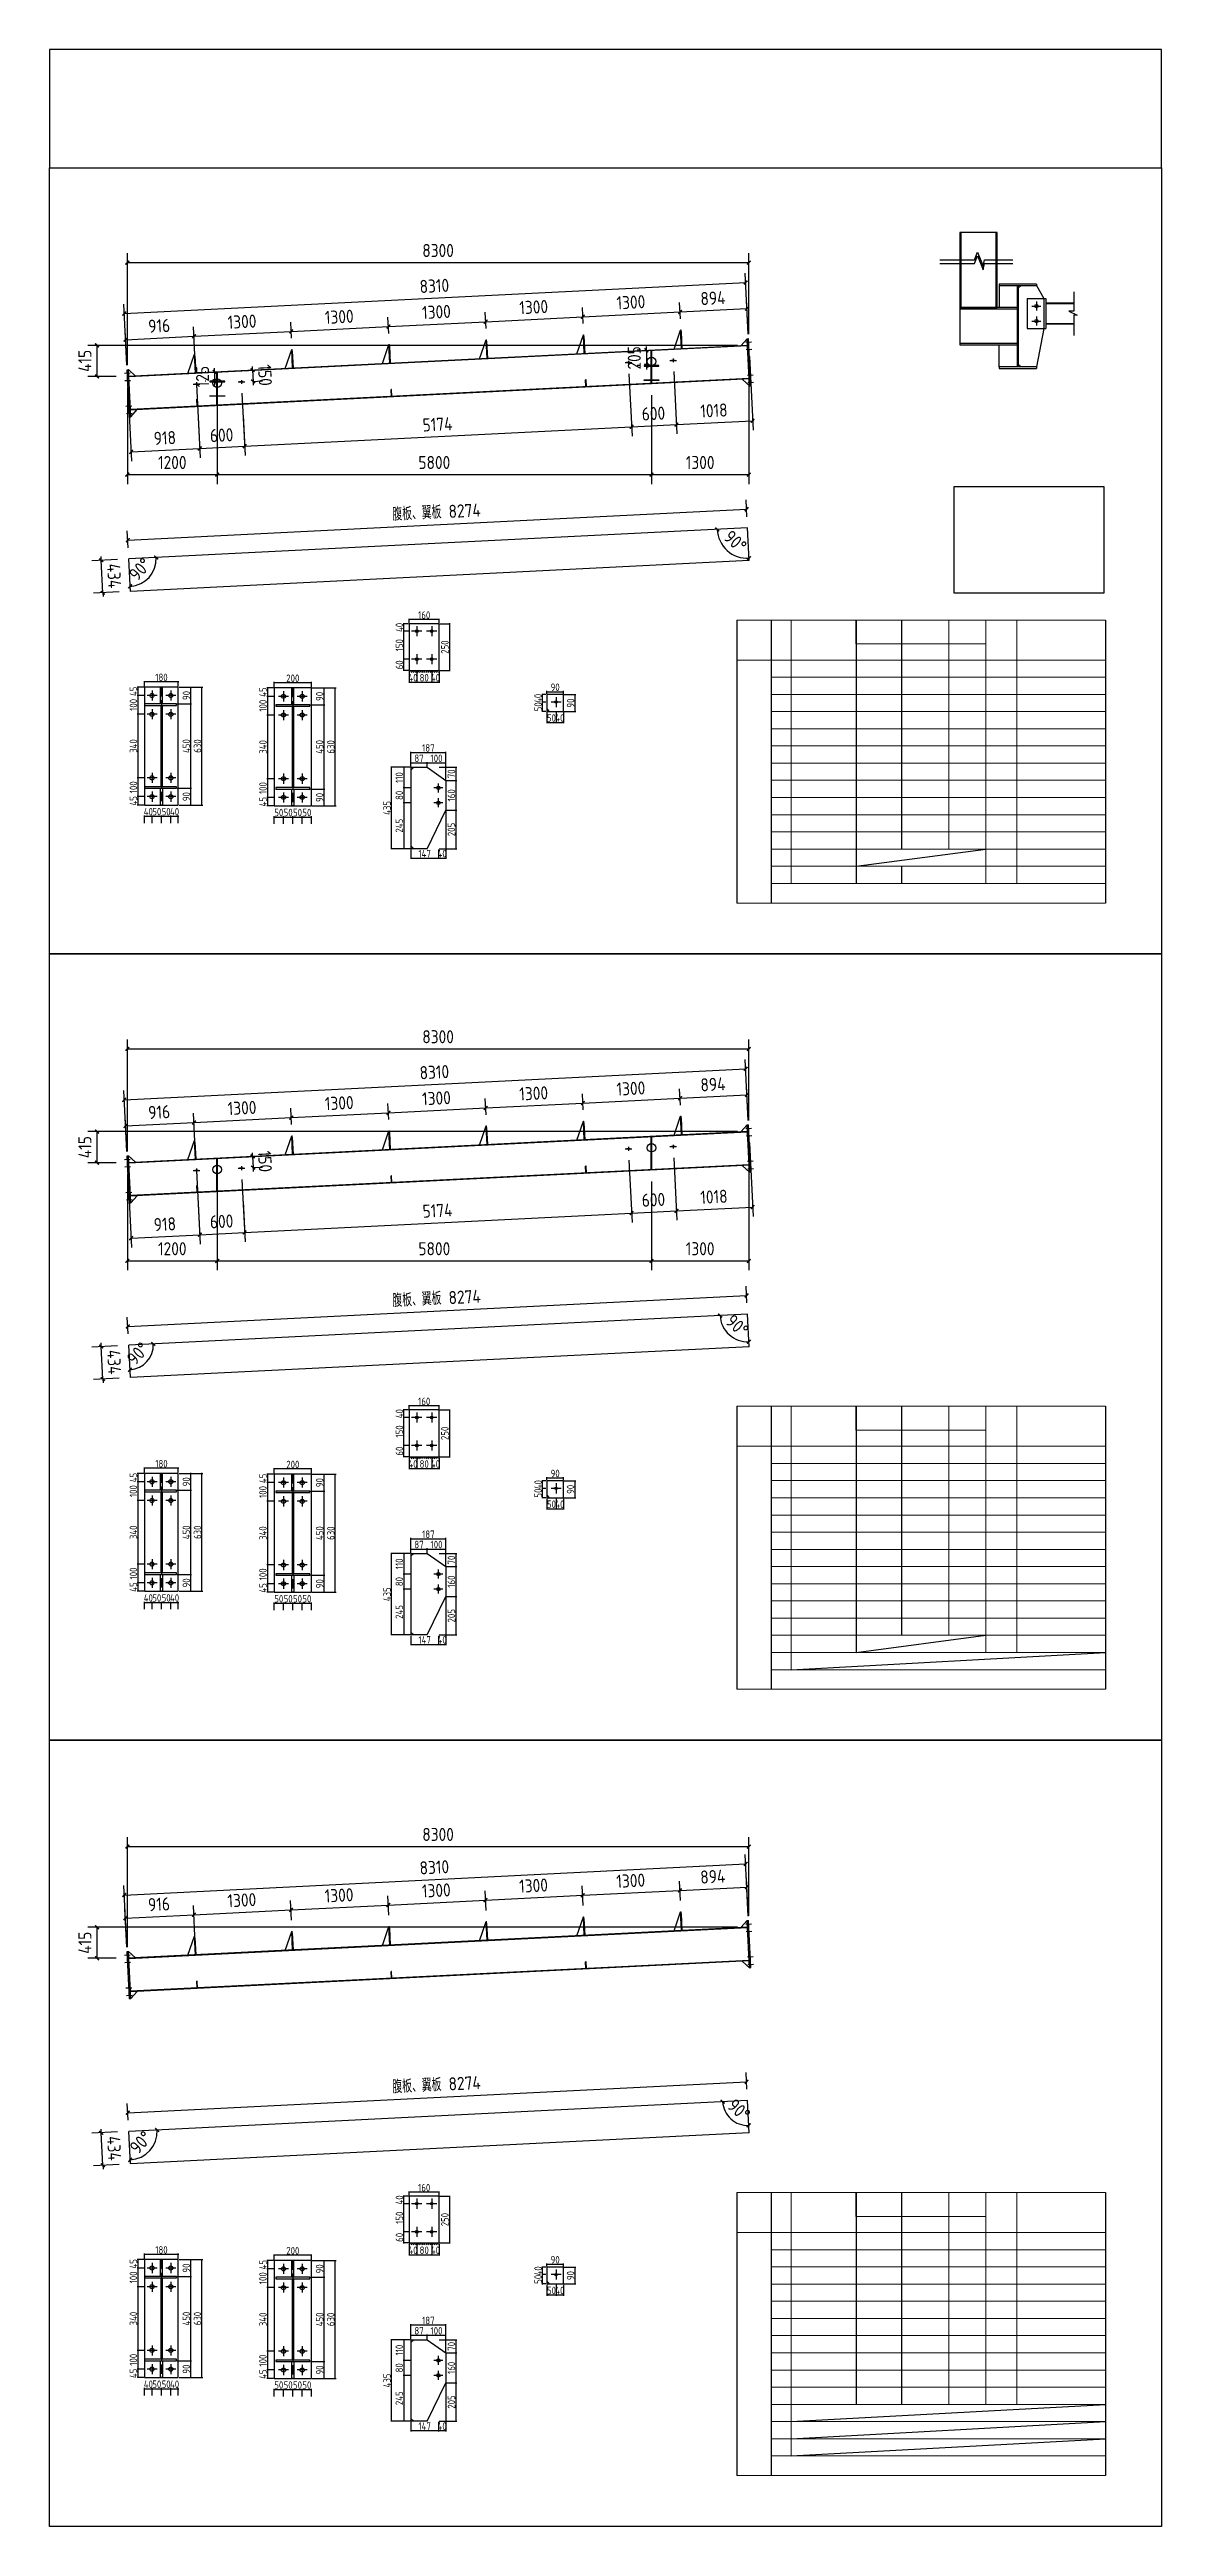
# Model space of a CAD drawing. Extents: x 102162 to 621267, y -39398 to 328893.
# Drawn here: x 414012 to 443712, y 254602 to 320757 of the extents above; entities that cross this region are included whole.
import ezdxf

# ---------------------------------------------------------------- set-up
doc = ezdxf.new("R2010")
doc.units = 0
doc.header["$LTSCALE"] = 1000
doc.header["$MEASUREMENT"] = 0
doc.linetypes.add('DASH', pattern=[0.35, 0.25, -0.1])
doc.layers.add('DOTE', color=1, linetype='Continuous')
doc.layers.add('钢架', color=7, linetype='Continuous', lineweight=25)
doc.styles.get("Standard").update_dxf_attribs({"font": 'gbenor.shx', "bigfont": 'gbcbig.shx'})
doc.dimstyles.get("Standard").update_dxf_attribs({"dimscale": 100, "dimtxt": 3.5, "dimasz": 1, "dimexe": 2.5, "dimexo": 3, "dimgap": 1.5, "dimtad": 1, "dimdec": 0, "dimzin": 0, "dimdsep": 46, "dimtxsty": 'Standard', "dimblk": 'ARCHTICK', "dimcen": 0.09, "dimadec": 0, "dimazin": 0, "dimtfac": 1, "dimtdec": 0, "dimtix": 1, "dimtmove": 2, "dimatfit": 3, "dimfxl": 1, "dimtolj": 1, "dimtzin": 0, "dimarcsym": 0})

msp = doc.modelspace()

# ---------------------------------------------------------------- blocks, each defined once
blk = doc.blocks.new('_ArchTick')
at = {"color": 0, "linetype": 'ByBlock', "const_width": 0.4}
blk.add_lwpolyline([(-0.5, -0.5), (0.5, 0.5)], dxfattribs=at)
blk = doc.blocks.new('*D1565')
at = {"color": 0, "lineweight": -2}
for p, q in [((432390, 312857), (415031, 312857)), ((415281, 312027), (415281, 312857)), ((415790, 312027), (415031, 312027))]:
    blk.add_line(p, q, dxfattribs=at)
at = {"layer": 'Defpoints', "color": 0}
for p in [(415281, 312857), (432690, 312857), (416090, 312027)]:
    blk.add_point(p, dxfattribs=at)
at = {"color": 0, "lineweight": -2, "xscale": 100, "yscale": 100, "zscale": 100}
for p, rotation in [((415281, 312857), 90), ((415281, 312027), 270)]:
    blk.add_blockref('_ArchTick', p, dxfattribs=dict(at, rotation=rotation))
at = {"color": 0, "insert": (414956, 312442), "char_height": 350, "attachment_point": 5, "rotation": 90}
blk.add_mtext('\\A1;415', dxfattribs=at)
blk = doc.blocks.new('*D1534')
at = {"color": 0, "lineweight": -2}
for p, q in [((416090, 312327), (416090, 315315)), ((416090, 315065), (432690, 315065)), ((432690, 313157), (432690, 315315))]:
    blk.add_line(p, q, dxfattribs=at)
at = {"layer": 'Defpoints', "color": 0}
for p in [(432690, 315065), (432690, 312857), (416090, 312027)]:
    blk.add_point(p, dxfattribs=at)
at = {"color": 0, "lineweight": -2, "xscale": 100, "yscale": 100, "zscale": 100, "rotation": 180}
blk.add_blockref('_ArchTick', (416090, 315065), dxfattribs=at)
at = {"color": 0, "lineweight": -2, "xscale": 100, "yscale": 100, "zscale": 100}
blk.add_blockref('_ArchTick', (432690, 315065), dxfattribs=at)
at = {"color": 0, "insert": (424390, 315390), "char_height": 350, "attachment_point": 5}
blk.add_mtext('\\A1;8300', dxfattribs=at)
blk = doc.blocks.new('*D1535')
at = {"color": 0, "lineweight": -2}
for p, q in [((416006, 313705), (432606, 314535)), ((432675, 313157), (432594, 314785)), ((416075, 312327), (415994, 313955))]:
    blk.add_line(p, q, dxfattribs=at)
at = {"layer": 'Defpoints', "color": 0}
for p in [(432606, 314535), (432690, 312857), (416090, 312027)]:
    blk.add_point(p, dxfattribs=at)
at = {"color": 0, "lineweight": -2, "xscale": 100, "yscale": 100, "zscale": 100}
for p, rotation in [((432606, 314535), 2.862405226111732), ((416006, 313705), 182.8624052261118)]:
    blk.add_blockref('_ArchTick', p, dxfattribs=dict(at, rotation=rotation))
at = {"color": 0, "insert": (424290, 314445), "char_height": 350, "attachment_point": 5, "rotation": 2.86241}
blk.add_mtext('\\A1;8310', dxfattribs=at)
blk = doc.blocks.new('*D1566')
at = {"color": 0, "lineweight": -2}
for p, q in [((416075, 312327), (416029, 313258)), ((416041, 313008), (417871, 313099)), ((417905, 312418), (417858, 313349))]:
    blk.add_line(p, q, dxfattribs=at)
at = {"layer": 'Defpoints', "color": 0}
for p in [(417871, 313099), (416090, 312027), (417920, 312119)]:
    blk.add_point(p, dxfattribs=at)
at = {"color": 0, "lineweight": -2, "xscale": 100, "yscale": 100, "zscale": 100}
for p, rotation in [((416041, 313008), 182.8624052260992), ((417871, 313099), 2.862405226099201)]:
    blk.add_blockref('_ArchTick', p, dxfattribs=dict(at, rotation=rotation))
at = {"color": 0, "insert": (416940, 313378), "char_height": 350, "attachment_point": 5, "rotation": 2.86241}
blk.add_mtext('\\A1;916', dxfattribs=at)
blk = doc.blocks.new('*D1567')
at = {"color": 0, "lineweight": -2}
for p, q in [((417905, 312418), (417858, 313349)), ((417871, 313099), (420468, 313229)), ((420477, 313047), (420455, 313479))]:
    blk.add_line(p, q, dxfattribs=at)
at = {"layer": 'Defpoints', "color": 0}
for p in [(420468, 313229), (420492, 312748), (417920, 312119)]:
    blk.add_point(p, dxfattribs=at)
at = {"color": 0, "lineweight": -2, "xscale": 100, "yscale": 100, "zscale": 100}
for p, rotation in [((417871, 313099), 182.8624052262545), ((420468, 313229), 2.862405226254475)]:
    blk.add_blockref('_ArchTick', p, dxfattribs=dict(at, rotation=rotation))
at = {"color": 0, "insert": (419153, 313489), "char_height": 350, "attachment_point": 5, "rotation": 2.86241}
blk.add_mtext('\\A1;1300', dxfattribs=at)
blk = doc.blocks.new('*D1568')
at = {"color": 0, "lineweight": -2}
for p, q in [((423073, 313177), (423052, 313609)), ((420477, 313047), (420455, 313479)), ((420468, 313229), (423064, 313359))]:
    blk.add_line(p, q, dxfattribs=at)
at = {"layer": 'Defpoints', "color": 0}
for p in [(423064, 313359), (420492, 312748), (423088, 312878)]:
    blk.add_point(p, dxfattribs=at)
at = {"color": 0, "lineweight": -2, "xscale": 100, "yscale": 100, "zscale": 100}
for p, rotation in [((420468, 313229), 182.8624052262545), ((423064, 313359), 2.862405226254475)]:
    blk.add_blockref('_ArchTick', p, dxfattribs=dict(at, rotation=rotation))
at = {"color": 0, "insert": (421750, 313619), "char_height": 350, "attachment_point": 5, "rotation": 2.86241}
blk.add_mtext('\\A1;1300', dxfattribs=at)
blk = doc.blocks.new('*D1569')
at = {"color": 0, "lineweight": -2}
for p, q in [((423073, 313177), (423052, 313609)), ((425670, 313307), (425649, 313739)), ((423064, 313359), (425661, 313489))]:
    blk.add_line(p, q, dxfattribs=at)
at = {"layer": 'Defpoints', "color": 0}
for p in [(425661, 313489), (425685, 313007), (423088, 312878)]:
    blk.add_point(p, dxfattribs=at)
at = {"color": 0, "lineweight": -2, "xscale": 100, "yscale": 100, "zscale": 100}
for p, rotation in [((423064, 313359), 182.8624052262545), ((425661, 313489), 2.862405226254475)]:
    blk.add_blockref('_ArchTick', p, dxfattribs=dict(at, rotation=rotation))
at = {"color": 0, "insert": (424346, 313749), "char_height": 350, "attachment_point": 5, "rotation": 2.86241}
blk.add_mtext('\\A1;1300', dxfattribs=at)
blk = doc.blocks.new('*D1570')
at = {"color": 0, "lineweight": -2}
for p, q in [((425670, 313307), (425649, 313739)), ((425661, 313489), (428258, 313619)), ((428267, 313437), (428245, 313868))]:
    blk.add_line(p, q, dxfattribs=at)
at = {"layer": 'Defpoints', "color": 0}
for p in [(428258, 313619), (425685, 313007), (428282, 313137)]:
    blk.add_point(p, dxfattribs=at)
at = {"color": 0, "lineweight": -2, "xscale": 100, "yscale": 100, "zscale": 100}
for p, rotation in [((428258, 313619), 2.862405226254475), ((425661, 313489), 182.8624052262545)]:
    blk.add_blockref('_ArchTick', p, dxfattribs=dict(at, rotation=rotation))
at = {"color": 0, "insert": (426943, 313878), "char_height": 350, "attachment_point": 5, "rotation": 2.86241}
blk.add_mtext('\\A1;1300', dxfattribs=at)
blk = doc.blocks.new('*D1571')
at = {"color": 0, "lineweight": -2}
for p, q in [((428267, 313437), (428245, 313868)), ((428258, 313619), (430855, 313749)), ((430864, 313567), (430842, 313998))]:
    blk.add_line(p, q, dxfattribs=at)
at = {"layer": 'Defpoints', "color": 0}
for p in [(430855, 313749), (428282, 313137), (430879, 313267)]:
    blk.add_point(p, dxfattribs=at)
at = {"color": 0, "lineweight": -2, "xscale": 100, "yscale": 100, "zscale": 100}
for p, rotation in [((428258, 313619), 182.8624052262545), ((430855, 313749), 2.862405226254475)]:
    blk.add_blockref('_ArchTick', p, dxfattribs=dict(at, rotation=rotation))
at = {"color": 0, "insert": (429540, 314008), "char_height": 350, "attachment_point": 5, "rotation": 2.86241}
blk.add_mtext('\\A1;1300', dxfattribs=at)
blk = doc.blocks.new('*D1572')
at = {"color": 0, "lineweight": -2}
for p, q in [((430864, 313567), (430842, 313998)), ((430855, 313749), (432641, 313838)), ((432675, 313157), (432629, 314088))]:
    blk.add_line(p, q, dxfattribs=at)
at = {"layer": 'Defpoints', "color": 0}
for p in [(432641, 313838), (430879, 313267), (432690, 312857)]:
    blk.add_point(p, dxfattribs=at)
at = {"color": 0, "lineweight": -2, "xscale": 100, "yscale": 100, "zscale": 100}
for p, rotation in [((430855, 313749), 182.8624052262545), ((432641, 313838), 2.862405226254475)]:
    blk.add_blockref('_ArchTick', p, dxfattribs=dict(at, rotation=rotation))
at = {"color": 0, "insert": (431732, 314118), "char_height": 350, "attachment_point": 5, "rotation": 2.86241}
blk.add_mtext('\\A1;894', dxfattribs=at)
blk = doc.blocks.new('*D1573')
at = {"color": 0, "lineweight": -2}
for p, q in [((418190, 312147), (418172, 312147)), ((418190, 311896), (418172, 311896)), ((418422, 312147), (418422, 312247)), ((418422, 312147), (418422, 311896)), ((418422, 311896), (418422, 311796))]:
    blk.add_line(p, q, dxfattribs=at)
at = {"layer": 'Defpoints', "color": 0}
for p in [(418422, 311896), (418490, 312147), (418490, 311896)]:
    blk.add_point(p, dxfattribs=at)
at = {"color": 0, "lineweight": -2, "xscale": 100, "yscale": 100, "zscale": 100}
for p, rotation in [((418422, 312147), 270), ((418422, 311896), 90)]:
    blk.add_blockref('_ArchTick', p, dxfattribs=dict(at, rotation=rotation))
at = {"color": 0, "insert": (418097, 312022), "char_height": 350, "attachment_point": 5, "rotation": 90}
blk.add_mtext('\\A1;125', dxfattribs=at)
blk = doc.blocks.new('*D1574')
at = {"color": 0, "lineweight": -2}
for p, q in [((429790, 312727), (429705, 312727)), ((429790, 312316), (429705, 312316)), ((429955, 312727), (429955, 312827)), ((429955, 312727), (429955, 312316)), ((429955, 312316), (429955, 312216))]:
    blk.add_line(p, q, dxfattribs=at)
at = {"layer": 'Defpoints', "color": 0}
for p in [(429955, 312316), (430090, 312727), (430090, 312316)]:
    blk.add_point(p, dxfattribs=at)
at = {"color": 0, "lineweight": -2, "xscale": 100, "yscale": 100, "zscale": 100}
for p, rotation in [((429955, 312727), 270), ((429955, 312316), 90)]:
    blk.add_blockref('_ArchTick', p, dxfattribs=dict(at, rotation=rotation))
at = {"color": 0, "insert": (429630, 312522), "char_height": 350, "attachment_point": 5, "rotation": 90}
blk.add_mtext('\\A1;205', dxfattribs=at)
blk = doc.blocks.new('*D1575')
at = {"color": 0, "lineweight": -2}
for p, q in [((419435, 312194), (419430, 312294)), ((419422, 312194), (419684, 312207)), ((419435, 312194), (419450, 311895)), ((419437, 311894), (419699, 311907)), ((419450, 311895), (419455, 311795))]:
    blk.add_line(p, q, dxfattribs=at)
at = {"layer": 'Defpoints', "color": 0}
for p in [(419122, 312179), (419137, 311879), (419450, 311895)]:
    blk.add_point(p, dxfattribs=at)
at = {"color": 0, "lineweight": -2, "xscale": 100, "yscale": 100, "zscale": 100}
for p, rotation in [((419435, 312194), 272.8624052149138), ((419450, 311895), 92.86240521491386)]:
    blk.add_blockref('_ArchTick', p, dxfattribs=dict(at, rotation=rotation))
at = {"color": 0, "insert": (419767, 312061), "char_height": 350, "attachment_point": 5, "rotation": 272.86241}
blk.add_mtext('\\A1;150', dxfattribs=at)
blk = doc.blocks.new('*D1576')
at = {"color": 0, "lineweight": -2}
for p, q in [((416102, 307653), (432630, 308479)), ((432640, 308279), (432618, 308729)), ((416112, 307452), (416089, 307902))]:
    blk.add_line(p, q, dxfattribs=at)
at = {"layer": 'Defpoints', "color": 0}
for p in [(432630, 308479), (432655, 307979), (416127, 307153)]:
    blk.add_point(p, dxfattribs=at)
at = {"color": 0, "lineweight": -2, "xscale": 100, "yscale": 100, "zscale": 100}
for p, rotation in [((432630, 308479), 2.86240522611191), ((416102, 307653), 182.8624052261119)]:
    blk.add_blockref('_ArchTick', p, dxfattribs=dict(at, rotation=rotation))
at = {"color": 0, "insert": (424349, 308402), "char_height": 350, "attachment_point": 5, "rotation": 2.86241}
blk.add_mtext('\\A1;腹板、翼板 8274', dxfattribs=at)
blk = doc.blocks.new('*D1577')
at = {"color": 0, "lineweight": -2}
for p, q in [((415827, 307138), (415142, 307103)), ((415392, 307116), (415387, 307216)), ((415435, 306249), (415392, 307116)), ((415871, 306271), (415185, 306237)), ((415435, 306249), (415440, 306149))]:
    blk.add_line(p, q, dxfattribs=at)
at = {"layer": 'Defpoints', "color": 0}
for p in [(415392, 307116), (416127, 307153), (416170, 306286)]:
    blk.add_point(p, dxfattribs=at)
at = {"color": 0, "lineweight": -2, "xscale": 100, "yscale": 100, "zscale": 100}
for p, rotation in [((415392, 307116), 272.86240522611), ((415435, 306249), 92.86240522611001)]:
    blk.add_blockref('_ArchTick', p, dxfattribs=dict(at, rotation=rotation))
at = {"color": 0, "insert": (415738, 306699), "char_height": 350, "attachment_point": 5, "rotation": 272.86241}
blk.add_mtext('\\A1;434', dxfattribs=at)
blk = doc.blocks.new('*D1536')
at = {"color": 0, "lineweight": -2}
for p, q in [((416551, 300281), (416541, 300281)), ((416551, 300099), (416551, 300301)), ((416551, 300281), (416751, 300281)), ((416751, 300099), (416751, 300301)), ((416751, 300281), (416761, 300281))]:
    blk.add_line(p, q, dxfattribs=at)
at = {"layer": 'Defpoints', "color": 0}
for p in [(416551, 300079), (416751, 300281), (416751, 300079)]:
    blk.add_point(p, dxfattribs=at)
at = {"color": 0, "lineweight": -2, "xscale": 10, "yscale": 10, "zscale": 10}
blk.add_blockref('_ArchTick', (416551, 300281), dxfattribs=at)
at = {"color": 0, "lineweight": -2, "xscale": 10, "yscale": 10, "zscale": 10, "rotation": 180}
blk.add_blockref('_ArchTick', (416751, 300281), dxfattribs=at)
at = {"color": 0, "insert": (416651, 300401), "char_height": 200, "attachment_point": 5}
blk.add_mtext('\\A1;40', dxfattribs=at)
blk = doc.blocks.new('*D1537')
at = {"color": 0, "lineweight": -2}
for p, q in [((416741, 300281), (417011, 300281)), ((416751, 300099), (416751, 300301)), ((417001, 300099), (417001, 300301))]:
    blk.add_line(p, q, dxfattribs=at)
at = {"layer": 'Defpoints', "color": 0}
for p in [(416751, 300079), (417001, 300281), (417001, 300079)]:
    blk.add_point(p, dxfattribs=at)
at = {"color": 0, "lineweight": -2, "xscale": 10, "yscale": 10, "zscale": 10, "rotation": 180}
blk.add_blockref('_ArchTick', (416751, 300281), dxfattribs=at)
at = {"color": 0, "lineweight": -2, "xscale": 10, "yscale": 10, "zscale": 10}
blk.add_blockref('_ArchTick', (417001, 300281), dxfattribs=at)
at = {"color": 0, "insert": (416876, 300401), "char_height": 200, "attachment_point": 5}
blk.add_mtext('\\A1;50', dxfattribs=at)
blk = doc.blocks.new('*D1538')
at = {"color": 0, "lineweight": -2}
for p, q in [((416991, 300281), (417261, 300281)), ((417001, 300099), (417001, 300301)), ((417251, 300099), (417251, 300301))]:
    blk.add_line(p, q, dxfattribs=at)
at = {"layer": 'Defpoints', "color": 0}
for p in [(417001, 300079), (417251, 300281), (417251, 300079)]:
    blk.add_point(p, dxfattribs=at)
at = {"color": 0, "lineweight": -2, "xscale": 10, "yscale": 10, "zscale": 10, "rotation": 180}
blk.add_blockref('_ArchTick', (417001, 300281), dxfattribs=at)
at = {"color": 0, "lineweight": -2, "xscale": 10, "yscale": 10, "zscale": 10}
blk.add_blockref('_ArchTick', (417251, 300281), dxfattribs=at)
at = {"color": 0, "insert": (417126, 300401), "char_height": 200, "attachment_point": 5}
blk.add_mtext('\\A1;50', dxfattribs=at)
blk = doc.blocks.new('*D1539')
at = {"color": 0, "lineweight": -2}
for p, q in [((417251, 300281), (417241, 300281)), ((417251, 300099), (417251, 300301)), ((417251, 300281), (417451, 300281)), ((417451, 300099), (417451, 300301)), ((417451, 300281), (417461, 300281))]:
    blk.add_line(p, q, dxfattribs=at)
at = {"layer": 'Defpoints', "color": 0}
for p in [(417251, 300079), (417451, 300281), (417451, 300079)]:
    blk.add_point(p, dxfattribs=at)
at = {"color": 0, "lineweight": -2, "xscale": 10, "yscale": 10, "zscale": 10}
blk.add_blockref('_ArchTick', (417251, 300281), dxfattribs=at)
at = {"color": 0, "lineweight": -2, "xscale": 10, "yscale": 10, "zscale": 10, "rotation": 180}
blk.add_blockref('_ArchTick', (417451, 300281), dxfattribs=at)
at = {"color": 0, "insert": (417351, 300401), "char_height": 200, "attachment_point": 5}
blk.add_mtext('\\A1;40', dxfattribs=at)
blk = doc.blocks.new('*D1578')
at = {"color": 0, "lineweight": -2}
for p, q in [((416531, 303729), (416353, 303729)), ((416373, 303729), (416373, 303739)), ((416373, 303729), (416373, 303504)), ((416531, 303504), (416353, 303504)), ((416373, 303504), (416373, 303494))]:
    blk.add_line(p, q, dxfattribs=at)
at = {"layer": 'Defpoints', "color": 0}
for p in [(416551, 303729), (416373, 303504), (416551, 303504)]:
    blk.add_point(p, dxfattribs=at)
at = {"color": 0, "lineweight": -2, "xscale": 10, "yscale": 10, "zscale": 10}
for p, rotation in [((416373, 303729), 270), ((416373, 303504), 90)]:
    blk.add_blockref('_ArchTick', p, dxfattribs=dict(at, rotation=rotation))
at = {"color": 0, "insert": (416253, 303616), "char_height": 200, "attachment_point": 5, "rotation": 90}
blk.add_mtext('\\A1;45', dxfattribs=at)
blk = doc.blocks.new('*D1540')
at = {"color": 0, "lineweight": -2}
for p, q in [((416531, 303504), (416353, 303504)), ((416531, 303004), (416353, 303004)), ((416373, 303514), (416373, 302994))]:
    blk.add_line(p, q, dxfattribs=at)
at = {"layer": 'Defpoints', "color": 0}
for p in [(416373, 303004), (416551, 303504), (416551, 303004)]:
    blk.add_point(p, dxfattribs=at)
at = {"color": 0, "lineweight": -2, "xscale": 10, "yscale": 10, "zscale": 10}
for p, rotation in [((416373, 303504), 90), ((416373, 303004), 270)]:
    blk.add_blockref('_ArchTick', p, dxfattribs=dict(at, rotation=rotation))
at = {"color": 0, "insert": (416253, 303254), "char_height": 200, "attachment_point": 5, "rotation": 90}
blk.add_mtext('\\A1;100', dxfattribs=at)
blk = doc.blocks.new('*D1541')
at = {"color": 0, "lineweight": -2}
for p, q in [((416531, 303004), (416353, 303004)), ((416373, 303014), (416373, 301294)), ((416531, 301304), (416353, 301304))]:
    blk.add_line(p, q, dxfattribs=at)
at = {"layer": 'Defpoints', "color": 0}
for p in [(416551, 303004), (416373, 301304), (416551, 301304)]:
    blk.add_point(p, dxfattribs=at)
at = {"color": 0, "lineweight": -2, "xscale": 10, "yscale": 10, "zscale": 10}
for p, rotation in [((416373, 303004), 90), ((416373, 301304), 270)]:
    blk.add_blockref('_ArchTick', p, dxfattribs=dict(at, rotation=rotation))
at = {"color": 0, "insert": (416253, 302154), "char_height": 200, "attachment_point": 5, "rotation": 90}
blk.add_mtext('\\A1;340', dxfattribs=at)
blk = doc.blocks.new('*D1542')
at = {"color": 0, "lineweight": -2}
for p, q in [((416531, 301304), (416353, 301304)), ((416373, 301314), (416373, 300794)), ((416531, 300804), (416353, 300804))]:
    blk.add_line(p, q, dxfattribs=at)
at = {"layer": 'Defpoints', "color": 0}
for p in [(416551, 301304), (416373, 300804), (416551, 300804)]:
    blk.add_point(p, dxfattribs=at)
at = {"color": 0, "lineweight": -2, "xscale": 10, "yscale": 10, "zscale": 10}
for p, rotation in [((416373, 301304), 90), ((416373, 300804), 270)]:
    blk.add_blockref('_ArchTick', p, dxfattribs=dict(at, rotation=rotation))
at = {"color": 0, "insert": (416253, 301054), "char_height": 200, "attachment_point": 5, "rotation": 90}
blk.add_mtext('\\A1;100', dxfattribs=at)
blk = doc.blocks.new('*D1543')
at = {"color": 0, "lineweight": -2}
for p, q in [((416531, 300804), (416353, 300804)), ((416531, 300579), (416353, 300579)), ((416373, 300804), (416373, 300814)), ((416373, 300804), (416373, 300579)), ((416373, 300579), (416373, 300569))]:
    blk.add_line(p, q, dxfattribs=at)
at = {"layer": 'Defpoints', "color": 0}
for p in [(416373, 300579), (416551, 300804), (416551, 300579)]:
    blk.add_point(p, dxfattribs=at)
at = {"color": 0, "lineweight": -2, "xscale": 10, "yscale": 10, "zscale": 10}
for p, rotation in [((416373, 300804), 270), ((416373, 300579), 90)]:
    blk.add_blockref('_ArchTick', p, dxfattribs=dict(at, rotation=rotation))
at = {"color": 0, "insert": (416253, 300691), "char_height": 200, "attachment_point": 5, "rotation": 90}
blk.add_mtext('\\A1;45', dxfattribs=at)
blk = doc.blocks.new('*D1544')
at = {"color": 0, "lineweight": -2}
for p, q in [((417421, 301029), (417806, 301029)), ((417786, 300569), (417786, 301039)), ((417471, 300579), (417806, 300579))]:
    blk.add_line(p, q, dxfattribs=at)
at = {"layer": 'Defpoints', "color": 0}
for p in [(417401, 301029), (417786, 301029), (417451, 300579)]:
    blk.add_point(p, dxfattribs=at)
at = {"color": 0, "lineweight": -2, "xscale": 10, "yscale": 10, "zscale": 10}
for p, rotation in [((417786, 301029), 90), ((417786, 300579), 270)]:
    blk.add_blockref('_ArchTick', p, dxfattribs=dict(at, rotation=rotation))
at = {"color": 0, "insert": (417666, 300804), "char_height": 200, "attachment_point": 5, "rotation": 90}
blk.add_mtext('\\A1;90', dxfattribs=at)
blk = doc.blocks.new('*D1579')
at = {"color": 0, "lineweight": -2}
for p, q in [((417421, 303279), (417806, 303279)), ((417786, 301019), (417786, 303289)), ((417421, 301029), (417806, 301029))]:
    blk.add_line(p, q, dxfattribs=at)
at = {"layer": 'Defpoints', "color": 0}
for p in [(417401, 303279), (417786, 303279), (417401, 301029)]:
    blk.add_point(p, dxfattribs=at)
at = {"color": 0, "lineweight": -2, "xscale": 10, "yscale": 10, "zscale": 10}
for p, rotation in [((417786, 303279), 90), ((417786, 301029), 270)]:
    blk.add_blockref('_ArchTick', p, dxfattribs=dict(at, rotation=rotation))
at = {"color": 0, "insert": (417666, 302154), "char_height": 200, "attachment_point": 5, "rotation": 90}
blk.add_mtext('\\A1;450', dxfattribs=at)
blk = doc.blocks.new('*D1580')
at = {"color": 0, "lineweight": -2}
for p, q in [((417471, 303729), (417806, 303729)), ((417786, 303269), (417786, 303739)), ((417421, 303279), (417806, 303279))]:
    blk.add_line(p, q, dxfattribs=at)
at = {"layer": 'Defpoints', "color": 0}
for p in [(417451, 303729), (417786, 303729), (417401, 303279)]:
    blk.add_point(p, dxfattribs=at)
at = {"color": 0, "lineweight": -2, "xscale": 10, "yscale": 10, "zscale": 10}
for p, rotation in [((417786, 303729), 90), ((417786, 303279), 270)]:
    blk.add_blockref('_ArchTick', p, dxfattribs=dict(at, rotation=rotation))
at = {"color": 0, "insert": (417666, 303504), "char_height": 200, "attachment_point": 5, "rotation": 90}
blk.add_mtext('\\A1;90', dxfattribs=at)
blk = doc.blocks.new('*D1581')
at = {"color": 0, "lineweight": -2}
for p, q in [((417471, 303729), (418104, 303729)), ((418084, 300569), (418084, 303739)), ((417471, 300579), (418104, 300579))]:
    blk.add_line(p, q, dxfattribs=at)
at = {"layer": 'Defpoints', "color": 0}
for p in [(417451, 303729), (418084, 303729), (417451, 300579)]:
    blk.add_point(p, dxfattribs=at)
at = {"color": 0, "lineweight": -2, "xscale": 10, "yscale": 10, "zscale": 10}
for p, rotation in [((418084, 303729), 90), ((418084, 300579), 270)]:
    blk.add_blockref('_ArchTick', p, dxfattribs=dict(at, rotation=rotation))
at = {"color": 0, "insert": (417964, 302154), "char_height": 200, "attachment_point": 5, "rotation": 90}
blk.add_mtext('\\A1;630', dxfattribs=at)
blk = doc.blocks.new('*D1582')
at = {"color": 0, "lineweight": -2}
for p, q in [((417461, 303868), (416541, 303868)), ((416551, 303749), (416551, 303888)), ((417451, 303749), (417451, 303888))]:
    blk.add_line(p, q, dxfattribs=at)
at = {"layer": 'Defpoints', "color": 0}
for p in [(416551, 303868), (416551, 303729), (417451, 303729)]:
    blk.add_point(p, dxfattribs=at)
at = {"color": 0, "lineweight": -2, "xscale": 10, "yscale": 10, "zscale": 10, "rotation": 180}
blk.add_blockref('_ArchTick', (416551, 303868), dxfattribs=at)
at = {"color": 0, "lineweight": -2, "xscale": 10, "yscale": 10, "zscale": 10}
blk.add_blockref('_ArchTick', (417451, 303868), dxfattribs=at)
at = {"color": 0, "insert": (417001, 303988), "char_height": 200, "attachment_point": 5}
blk.add_mtext('\\A1;180', dxfattribs=at)
blk = doc.blocks.new('*D1545')
at = {"color": 0, "lineweight": -2}
for p, q in [((420000, 300259), (420270, 300259)), ((420010, 300077), (420010, 300279)), ((420260, 300077), (420260, 300279))]:
    blk.add_line(p, q, dxfattribs=at)
at = {"layer": 'Defpoints', "color": 0}
for p in [(420010, 300057), (420260, 300259), (420260, 300057)]:
    blk.add_point(p, dxfattribs=at)
at = {"color": 0, "lineweight": -2, "xscale": 10, "yscale": 10, "zscale": 10, "rotation": 180}
blk.add_blockref('_ArchTick', (420010, 300259), dxfattribs=at)
at = {"color": 0, "lineweight": -2, "xscale": 10, "yscale": 10, "zscale": 10}
blk.add_blockref('_ArchTick', (420260, 300259), dxfattribs=at)
at = {"color": 0, "insert": (420135, 300379), "char_height": 200, "attachment_point": 5}
blk.add_mtext('\\A1;50', dxfattribs=at)
blk = doc.blocks.new('*D1546')
at = {"color": 0, "lineweight": -2}
for p, q in [((420250, 300259), (420520, 300259)), ((420260, 300077), (420260, 300279)), ((420510, 300077), (420510, 300279))]:
    blk.add_line(p, q, dxfattribs=at)
at = {"layer": 'Defpoints', "color": 0}
for p in [(420260, 300057), (420510, 300259), (420510, 300057)]:
    blk.add_point(p, dxfattribs=at)
at = {"color": 0, "lineweight": -2, "xscale": 10, "yscale": 10, "zscale": 10, "rotation": 180}
blk.add_blockref('_ArchTick', (420260, 300259), dxfattribs=at)
at = {"color": 0, "lineweight": -2, "xscale": 10, "yscale": 10, "zscale": 10}
blk.add_blockref('_ArchTick', (420510, 300259), dxfattribs=at)
at = {"color": 0, "insert": (420385, 300379), "char_height": 200, "attachment_point": 5}
blk.add_mtext('\\A1;50', dxfattribs=at)
blk = doc.blocks.new('*D1547')
at = {"color": 0, "lineweight": -2}
for p, q in [((420500, 300259), (420770, 300259)), ((420510, 300077), (420510, 300279)), ((420760, 300077), (420760, 300279))]:
    blk.add_line(p, q, dxfattribs=at)
at = {"layer": 'Defpoints', "color": 0}
for p in [(420510, 300057), (420760, 300259), (420760, 300057)]:
    blk.add_point(p, dxfattribs=at)
at = {"color": 0, "lineweight": -2, "xscale": 10, "yscale": 10, "zscale": 10, "rotation": 180}
blk.add_blockref('_ArchTick', (420510, 300259), dxfattribs=at)
at = {"color": 0, "lineweight": -2, "xscale": 10, "yscale": 10, "zscale": 10}
blk.add_blockref('_ArchTick', (420760, 300259), dxfattribs=at)
at = {"color": 0, "insert": (420635, 300379), "char_height": 200, "attachment_point": 5}
blk.add_mtext('\\A1;50', dxfattribs=at)
blk = doc.blocks.new('*D1548')
at = {"color": 0, "lineweight": -2}
for p, q in [((420750, 300259), (421020, 300259)), ((420760, 300077), (420760, 300279)), ((421010, 300077), (421010, 300279))]:
    blk.add_line(p, q, dxfattribs=at)
at = {"layer": 'Defpoints', "color": 0}
for p in [(420760, 300057), (421010, 300259), (421010, 300057)]:
    blk.add_point(p, dxfattribs=at)
at = {"color": 0, "lineweight": -2, "xscale": 10, "yscale": 10, "zscale": 10, "rotation": 180}
blk.add_blockref('_ArchTick', (420760, 300259), dxfattribs=at)
at = {"color": 0, "lineweight": -2, "xscale": 10, "yscale": 10, "zscale": 10}
blk.add_blockref('_ArchTick', (421010, 300259), dxfattribs=at)
at = {"color": 0, "insert": (420885, 300379), "char_height": 200, "attachment_point": 5}
blk.add_mtext('\\A1;50', dxfattribs=at)
blk = doc.blocks.new('*D1583')
at = {"color": 0, "lineweight": -2}
for p, q in [((419990, 303707), (419812, 303707)), ((419832, 303707), (419832, 303717)), ((419832, 303707), (419832, 303482)), ((419990, 303482), (419812, 303482)), ((419832, 303482), (419832, 303472))]:
    blk.add_line(p, q, dxfattribs=at)
at = {"layer": 'Defpoints', "color": 0}
for p in [(420010, 303707), (419832, 303482), (420010, 303482)]:
    blk.add_point(p, dxfattribs=at)
at = {"color": 0, "lineweight": -2, "xscale": 10, "yscale": 10, "zscale": 10}
for p, rotation in [((419832, 303707), 270), ((419832, 303482), 90)]:
    blk.add_blockref('_ArchTick', p, dxfattribs=dict(at, rotation=rotation))
at = {"color": 0, "insert": (419712, 303594), "char_height": 200, "attachment_point": 5, "rotation": 90}
blk.add_mtext('\\A1;45', dxfattribs=at)
blk = doc.blocks.new('*D1549')
at = {"color": 0, "lineweight": -2}
for p, q in [((419990, 303482), (419812, 303482)), ((419832, 303492), (419832, 302972)), ((419990, 302982), (419812, 302982))]:
    blk.add_line(p, q, dxfattribs=at)
at = {"layer": 'Defpoints', "color": 0}
for p in [(420010, 303482), (419832, 302982), (420010, 302982)]:
    blk.add_point(p, dxfattribs=at)
at = {"color": 0, "lineweight": -2, "xscale": 10, "yscale": 10, "zscale": 10}
for p, rotation in [((419832, 303482), 90), ((419832, 302982), 270)]:
    blk.add_blockref('_ArchTick', p, dxfattribs=dict(at, rotation=rotation))
at = {"color": 0, "insert": (419712, 303232), "char_height": 200, "attachment_point": 5, "rotation": 90}
blk.add_mtext('\\A1;100', dxfattribs=at)
blk = doc.blocks.new('*D1550')
at = {"color": 0, "lineweight": -2}
for p, q in [((419990, 302982), (419812, 302982)), ((419832, 302992), (419832, 301272)), ((419990, 301282), (419812, 301282))]:
    blk.add_line(p, q, dxfattribs=at)
at = {"layer": 'Defpoints', "color": 0}
for p in [(420010, 302982), (419832, 301282), (420010, 301282)]:
    blk.add_point(p, dxfattribs=at)
at = {"color": 0, "lineweight": -2, "xscale": 10, "yscale": 10, "zscale": 10}
for p, rotation in [((419832, 302982), 90), ((419832, 301282), 270)]:
    blk.add_blockref('_ArchTick', p, dxfattribs=dict(at, rotation=rotation))
at = {"color": 0, "insert": (419712, 302132), "char_height": 200, "attachment_point": 5, "rotation": 90}
blk.add_mtext('\\A1;340', dxfattribs=at)
blk = doc.blocks.new('*D1551')
at = {"color": 0, "lineweight": -2}
for p, q in [((419990, 301282), (419812, 301282)), ((419832, 301292), (419832, 300772)), ((419990, 300782), (419812, 300782))]:
    blk.add_line(p, q, dxfattribs=at)
at = {"layer": 'Defpoints', "color": 0}
for p in [(420010, 301282), (419832, 300782), (420010, 300782)]:
    blk.add_point(p, dxfattribs=at)
at = {"color": 0, "lineweight": -2, "xscale": 10, "yscale": 10, "zscale": 10}
for p, rotation in [((419832, 301282), 90), ((419832, 300782), 270)]:
    blk.add_blockref('_ArchTick', p, dxfattribs=dict(at, rotation=rotation))
at = {"color": 0, "insert": (419712, 301032), "char_height": 200, "attachment_point": 5, "rotation": 90}
blk.add_mtext('\\A1;100', dxfattribs=at)
blk = doc.blocks.new('*D1552')
at = {"color": 0, "lineweight": -2}
for p, q in [((419990, 300782), (419812, 300782)), ((419990, 300557), (419812, 300557)), ((419832, 300782), (419832, 300792)), ((419832, 300782), (419832, 300557)), ((419832, 300557), (419832, 300547))]:
    blk.add_line(p, q, dxfattribs=at)
at = {"layer": 'Defpoints', "color": 0}
for p in [(419832, 300557), (420010, 300782), (420010, 300557)]:
    blk.add_point(p, dxfattribs=at)
at = {"color": 0, "lineweight": -2, "xscale": 10, "yscale": 10, "zscale": 10}
for p, rotation in [((419832, 300782), 270), ((419832, 300557), 90)]:
    blk.add_blockref('_ArchTick', p, dxfattribs=dict(at, rotation=rotation))
at = {"color": 0, "insert": (419712, 300669), "char_height": 200, "attachment_point": 5, "rotation": 90}
blk.add_mtext('\\A1;45', dxfattribs=at)
blk = doc.blocks.new('*D1553')
at = {"color": 0, "lineweight": -2}
for p, q in [((421345, 300547), (421345, 301017)), ((420980, 301007), (421365, 301007)), ((421030, 300557), (421365, 300557))]:
    blk.add_line(p, q, dxfattribs=at)
at = {"layer": 'Defpoints', "color": 0}
for p in [(420960, 301007), (421010, 300557), (421345, 301007)]:
    blk.add_point(p, dxfattribs=at)
at = {"color": 0, "lineweight": -2, "xscale": 10, "yscale": 10, "zscale": 10}
for p, rotation in [((421345, 301007), 90), ((421345, 300557), 270)]:
    blk.add_blockref('_ArchTick', p, dxfattribs=dict(at, rotation=rotation))
at = {"color": 0, "insert": (421225, 300782), "char_height": 200, "attachment_point": 5, "rotation": 90}
blk.add_mtext('\\A1;90', dxfattribs=at)
blk = doc.blocks.new('*D1584')
at = {"color": 0, "lineweight": -2}
for p, q in [((420980, 303257), (421365, 303257)), ((421345, 300997), (421345, 303267)), ((420980, 301007), (421365, 301007))]:
    blk.add_line(p, q, dxfattribs=at)
at = {"layer": 'Defpoints', "color": 0}
for p in [(420960, 303257), (421345, 303257), (420960, 301007)]:
    blk.add_point(p, dxfattribs=at)
at = {"color": 0, "lineweight": -2, "xscale": 10, "yscale": 10, "zscale": 10}
for p, rotation in [((421345, 303257), 90), ((421345, 301007), 270)]:
    blk.add_blockref('_ArchTick', p, dxfattribs=dict(at, rotation=rotation))
at = {"color": 0, "insert": (421225, 302132), "char_height": 200, "attachment_point": 5, "rotation": 90}
blk.add_mtext('\\A1;450', dxfattribs=at)
blk = doc.blocks.new('*D1585')
at = {"color": 0, "lineweight": -2}
for p, q in [((421030, 303707), (421365, 303707)), ((421345, 303247), (421345, 303717)), ((420980, 303257), (421365, 303257))]:
    blk.add_line(p, q, dxfattribs=at)
at = {"layer": 'Defpoints', "color": 0}
for p in [(421010, 303707), (421345, 303707), (420960, 303257)]:
    blk.add_point(p, dxfattribs=at)
at = {"color": 0, "lineweight": -2, "xscale": 10, "yscale": 10, "zscale": 10}
for p, rotation in [((421345, 303707), 90), ((421345, 303257), 270)]:
    blk.add_blockref('_ArchTick', p, dxfattribs=dict(at, rotation=rotation))
at = {"color": 0, "insert": (421225, 303482), "char_height": 200, "attachment_point": 5, "rotation": 90}
blk.add_mtext('\\A1;90', dxfattribs=at)
blk = doc.blocks.new('*D1586')
at = {"color": 0, "lineweight": -2}
for p, q in [((421030, 303707), (421664, 303707)), ((421644, 300547), (421644, 303717)), ((421030, 300557), (421664, 300557))]:
    blk.add_line(p, q, dxfattribs=at)
at = {"layer": 'Defpoints', "color": 0}
for p in [(421010, 303707), (421644, 303707), (421010, 300557)]:
    blk.add_point(p, dxfattribs=at)
at = {"color": 0, "lineweight": -2, "xscale": 10, "yscale": 10, "zscale": 10}
for p, rotation in [((421644, 303707), 90), ((421644, 300557), 270)]:
    blk.add_blockref('_ArchTick', p, dxfattribs=dict(at, rotation=rotation))
at = {"color": 0, "insert": (421524, 302132), "char_height": 200, "attachment_point": 5, "rotation": 90}
blk.add_mtext('\\A1;630', dxfattribs=at)
blk = doc.blocks.new('*D1587')
at = {"color": 0, "lineweight": -2}
for p, q in [((421020, 303846), (420000, 303846)), ((420010, 303727), (420010, 303866)), ((421010, 303727), (421010, 303866))]:
    blk.add_line(p, q, dxfattribs=at)
at = {"layer": 'Defpoints', "color": 0}
for p in [(420010, 303846), (420010, 303707), (421010, 303707)]:
    blk.add_point(p, dxfattribs=at)
at = {"color": 0, "lineweight": -2, "xscale": 10, "yscale": 10, "zscale": 10, "rotation": 180}
blk.add_blockref('_ArchTick', (420010, 303846), dxfattribs=at)
at = {"color": 0, "lineweight": -2, "xscale": 10, "yscale": 10, "zscale": 10}
blk.add_blockref('_ArchTick', (421010, 303846), dxfattribs=at)
at = {"color": 0, "insert": (420510, 303966), "char_height": 200, "attachment_point": 5}
blk.add_mtext('\\A1;200', dxfattribs=at)
blk = doc.blocks.new('*D1588')
at = {"color": 0, "lineweight": -2}
for p, q in [((427292, 303058), (427292, 302765)), ((427542, 303058), (427542, 302765)), ((427282, 302785), (427552, 302785))]:
    blk.add_line(p, q, dxfattribs=at)
at = {"layer": 'Defpoints', "color": 0}
for p in [(427292, 303078), (427542, 303078), (427542, 302785)]:
    blk.add_point(p, dxfattribs=at)
at = {"color": 0, "lineweight": -2, "xscale": 10, "yscale": 10, "zscale": 10, "rotation": 180}
blk.add_blockref('_ArchTick', (427292, 302785), dxfattribs=at)
at = {"color": 0, "lineweight": -2, "xscale": 10, "yscale": 10, "zscale": 10}
blk.add_blockref('_ArchTick', (427542, 302785), dxfattribs=at)
at = {"color": 0, "insert": (427417, 302905), "char_height": 200, "attachment_point": 5}
blk.add_mtext('\\A1;50', dxfattribs=at)
blk = doc.blocks.new('*D1589')
at = {"color": 0, "lineweight": -2}
for p, q in [((427542, 303058), (427542, 302765)), ((427742, 303058), (427742, 302765)), ((427542, 302785), (427532, 302785)), ((427542, 302785), (427742, 302785)), ((427742, 302785), (427752, 302785))]:
    blk.add_line(p, q, dxfattribs=at)
at = {"layer": 'Defpoints', "color": 0}
for p in [(427542, 303078), (427742, 303078), (427742, 302785)]:
    blk.add_point(p, dxfattribs=at)
at = {"color": 0, "lineweight": -2, "xscale": 10, "yscale": 10, "zscale": 10}
blk.add_blockref('_ArchTick', (427542, 302785), dxfattribs=at)
at = {"color": 0, "lineweight": -2, "xscale": 10, "yscale": 10, "zscale": 10, "rotation": 180}
blk.add_blockref('_ArchTick', (427742, 302785), dxfattribs=at)
at = {"color": 0, "insert": (427642, 302905), "char_height": 200, "attachment_point": 5}
blk.add_mtext('\\A1;40', dxfattribs=at)
blk = doc.blocks.new('*D1554')
at = {"color": 0, "lineweight": -2}
for p, q in [((427272, 303328), (427162, 303328)), ((427272, 303078), (427162, 303078)), ((427182, 303068), (427182, 303338))]:
    blk.add_line(p, q, dxfattribs=at)
at = {"layer": 'Defpoints', "color": 0}
for p in [(427182, 303328), (427292, 303328), (427292, 303078)]:
    blk.add_point(p, dxfattribs=at)
at = {"color": 0, "lineweight": -2, "xscale": 10, "yscale": 10, "zscale": 10}
for p, rotation in [((427182, 303328), 90), ((427182, 303078), 270)]:
    blk.add_blockref('_ArchTick', p, dxfattribs=dict(at, rotation=rotation))
at = {"color": 0, "insert": (427062, 303203), "char_height": 200, "attachment_point": 5, "rotation": 90}
blk.add_mtext('\\A1;50', dxfattribs=at)
blk = doc.blocks.new('*D1590')
at = {"color": 0, "lineweight": -2}
for p, q in [((427272, 303528), (427162, 303528)), ((427272, 303328), (427162, 303328)), ((427182, 303528), (427182, 303538)), ((427182, 303328), (427182, 303528)), ((427182, 303328), (427182, 303318))]:
    blk.add_line(p, q, dxfattribs=at)
at = {"layer": 'Defpoints', "color": 0}
for p in [(427182, 303528), (427292, 303528), (427292, 303328)]:
    blk.add_point(p, dxfattribs=at)
at = {"color": 0, "lineweight": -2, "xscale": 10, "yscale": 10, "zscale": 10}
for p, rotation in [((427182, 303528), 270), ((427182, 303328), 90)]:
    blk.add_blockref('_ArchTick', p, dxfattribs=dict(at, rotation=rotation))
at = {"color": 0, "insert": (427062, 303428), "char_height": 200, "attachment_point": 5, "rotation": 90}
blk.add_mtext('\\A1;40', dxfattribs=at)
blk = doc.blocks.new('*D1591')
at = {"color": 0, "lineweight": -2}
for p, q in [((427282, 303606), (427752, 303606)), ((427292, 303548), (427292, 303626)), ((427742, 303548), (427742, 303626))]:
    blk.add_line(p, q, dxfattribs=at)
at = {"layer": 'Defpoints', "color": 0}
for p in [(427292, 303528), (427742, 303606), (427742, 303528)]:
    blk.add_point(p, dxfattribs=at)
at = {"color": 0, "lineweight": -2, "xscale": 10, "yscale": 10, "zscale": 10, "rotation": 180}
blk.add_blockref('_ArchTick', (427292, 303606), dxfattribs=at)
at = {"color": 0, "lineweight": -2, "xscale": 10, "yscale": 10, "zscale": 10}
blk.add_blockref('_ArchTick', (427742, 303606), dxfattribs=at)
at = {"color": 0, "insert": (427517, 303726), "char_height": 200, "attachment_point": 5}
blk.add_mtext('\\A1;90', dxfattribs=at)
blk = doc.blocks.new('*D1592')
at = {"color": 0, "lineweight": -2}
for p, q in [((427762, 303528), (428068, 303528)), ((427762, 303078), (428068, 303078)), ((428048, 303068), (428048, 303538))]:
    blk.add_line(p, q, dxfattribs=at)
at = {"layer": 'Defpoints', "color": 0}
for p in [(427742, 303528), (427742, 303078), (428048, 303528)]:
    blk.add_point(p, dxfattribs=at)
at = {"color": 0, "lineweight": -2, "xscale": 10, "yscale": 10, "zscale": 10}
for p, rotation in [((428048, 303528), 90), ((428048, 303078), 270)]:
    blk.add_blockref('_ArchTick', p, dxfattribs=dict(at, rotation=rotation))
at = {"color": 0, "insert": (427928, 303303), "char_height": 200, "attachment_point": 5, "rotation": 90}
blk.add_mtext('\\A1;90', dxfattribs=at)
blk = doc.blocks.new('*D1593')
at = {"color": 0, "lineweight": -2}
for p, q in [((423619, 303859), (423609, 303859)), ((423619, 304153), (423619, 303839)), ((423619, 303859), (423819, 303859)), ((423819, 304153), (423819, 303839)), ((423819, 303859), (423829, 303859))]:
    blk.add_line(p, q, dxfattribs=at)
at = {"layer": 'Defpoints', "color": 0}
for p in [(423619, 304173), (423819, 304173), (423819, 303859)]:
    blk.add_point(p, dxfattribs=at)
at = {"color": 0, "lineweight": -2, "xscale": 10, "yscale": 10, "zscale": 10}
blk.add_blockref('_ArchTick', (423619, 303859), dxfattribs=at)
at = {"color": 0, "lineweight": -2, "xscale": 10, "yscale": 10, "zscale": 10, "rotation": 180}
blk.add_blockref('_ArchTick', (423819, 303859), dxfattribs=at)
at = {"color": 0, "insert": (423719, 303979), "char_height": 200, "attachment_point": 5}
blk.add_mtext('\\A1;40', dxfattribs=at)
blk = doc.blocks.new('*D1555')
at = {"color": 0, "lineweight": -2}
for p, q in [((423809, 303859), (424229, 303859)), ((423819, 304153), (423819, 303839)), ((424219, 304153), (424219, 303839))]:
    blk.add_line(p, q, dxfattribs=at)
at = {"layer": 'Defpoints', "color": 0}
for p in [(423819, 304173), (424219, 304173), (424219, 303859)]:
    blk.add_point(p, dxfattribs=at)
at = {"color": 0, "lineweight": -2, "xscale": 10, "yscale": 10, "zscale": 10, "rotation": 180}
blk.add_blockref('_ArchTick', (423819, 303859), dxfattribs=at)
at = {"color": 0, "lineweight": -2, "xscale": 10, "yscale": 10, "zscale": 10}
blk.add_blockref('_ArchTick', (424219, 303859), dxfattribs=at)
at = {"color": 0, "insert": (424019, 303979), "char_height": 200, "attachment_point": 5}
blk.add_mtext('\\A1;80', dxfattribs=at)
blk = doc.blocks.new('*D1556')
at = {"color": 0, "lineweight": -2}
for p, q in [((424219, 303859), (424209, 303859)), ((424219, 304153), (424219, 303839)), ((424219, 303859), (424419, 303859)), ((424419, 304153), (424419, 303839)), ((424419, 303859), (424429, 303859))]:
    blk.add_line(p, q, dxfattribs=at)
at = {"layer": 'Defpoints', "color": 0}
for p in [(424219, 304173), (424419, 304173), (424419, 303859)]:
    blk.add_point(p, dxfattribs=at)
at = {"color": 0, "lineweight": -2, "xscale": 10, "yscale": 10, "zscale": 10}
blk.add_blockref('_ArchTick', (424219, 303859), dxfattribs=at)
at = {"color": 0, "lineweight": -2, "xscale": 10, "yscale": 10, "zscale": 10, "rotation": 180}
blk.add_blockref('_ArchTick', (424419, 303859), dxfattribs=at)
at = {"color": 0, "insert": (424319, 303979), "char_height": 200, "attachment_point": 5}
blk.add_mtext('\\A1;40', dxfattribs=at)
blk = doc.blocks.new('*D1557')
at = {"color": 0, "lineweight": -2}
for p, q in [((423599, 304473), (423458, 304473)), ((423478, 304163), (423478, 304483)), ((423599, 304173), (423458, 304173))]:
    blk.add_line(p, q, dxfattribs=at)
at = {"layer": 'Defpoints', "color": 0}
for p in [(423478, 304473), (423619, 304473), (423619, 304173)]:
    blk.add_point(p, dxfattribs=at)
at = {"color": 0, "lineweight": -2, "xscale": 10, "yscale": 10, "zscale": 10}
for p, rotation in [((423478, 304473), 90), ((423478, 304173), 270)]:
    blk.add_blockref('_ArchTick', p, dxfattribs=dict(at, rotation=rotation))
at = {"color": 0, "insert": (423358, 304323), "char_height": 200, "attachment_point": 5, "rotation": 90}
blk.add_mtext('\\A1;60', dxfattribs=at)
blk = doc.blocks.new('*D1558')
at = {"color": 0, "lineweight": -2}
for p, q in [((423599, 305223), (423458, 305223)), ((423478, 304463), (423478, 305233)), ((423599, 304473), (423458, 304473))]:
    blk.add_line(p, q, dxfattribs=at)
at = {"layer": 'Defpoints', "color": 0}
for p in [(423478, 305223), (423619, 305223), (423619, 304473)]:
    blk.add_point(p, dxfattribs=at)
at = {"color": 0, "lineweight": -2, "xscale": 10, "yscale": 10, "zscale": 10}
for p, rotation in [((423478, 305223), 90), ((423478, 304473), 270)]:
    blk.add_blockref('_ArchTick', p, dxfattribs=dict(at, rotation=rotation))
at = {"color": 0, "insert": (423358, 304848), "char_height": 200, "attachment_point": 5, "rotation": 90}
blk.add_mtext('\\A1;150', dxfattribs=at)
blk = doc.blocks.new('*D1594')
at = {"color": 0, "lineweight": -2}
for p, q in [((423599, 305423), (423458, 305423)), ((423599, 305223), (423458, 305223)), ((423478, 305423), (423478, 305433)), ((423478, 305223), (423478, 305423)), ((423478, 305223), (423478, 305213))]:
    blk.add_line(p, q, dxfattribs=at)
at = {"layer": 'Defpoints', "color": 0}
for p in [(423478, 305423), (423619, 305423), (423619, 305223)]:
    blk.add_point(p, dxfattribs=at)
at = {"color": 0, "lineweight": -2, "xscale": 10, "yscale": 10, "zscale": 10}
for p, rotation in [((423478, 305423), 270), ((423478, 305223), 90)]:
    blk.add_blockref('_ArchTick', p, dxfattribs=dict(at, rotation=rotation))
at = {"color": 0, "insert": (423358, 305323), "char_height": 200, "attachment_point": 5, "rotation": 90}
blk.add_mtext('\\A1;40', dxfattribs=at)
blk = doc.blocks.new('*D1595')
at = {"color": 0, "lineweight": -2}
for p, q in [((424429, 305532), (423609, 305532)), ((423619, 305443), (423619, 305552)), ((424419, 305443), (424419, 305552))]:
    blk.add_line(p, q, dxfattribs=at)
at = {"layer": 'Defpoints', "color": 0}
for p in [(423619, 305532), (423619, 305423), (424419, 305423)]:
    blk.add_point(p, dxfattribs=at)
at = {"color": 0, "lineweight": -2, "xscale": 10, "yscale": 10, "zscale": 10, "rotation": 180}
blk.add_blockref('_ArchTick', (423619, 305532), dxfattribs=at)
at = {"color": 0, "lineweight": -2, "xscale": 10, "yscale": 10, "zscale": 10}
blk.add_blockref('_ArchTick', (424419, 305532), dxfattribs=at)
at = {"color": 0, "insert": (424019, 305652), "char_height": 200, "attachment_point": 5}
blk.add_mtext('\\A1;160', dxfattribs=at)
blk = doc.blocks.new('*D1559')
at = {"color": 0, "lineweight": -2}
for p, q in [((424439, 305423), (424711, 305423)), ((424691, 305433), (424691, 304163)), ((424439, 304173), (424711, 304173))]:
    blk.add_line(p, q, dxfattribs=at)
at = {"layer": 'Defpoints', "color": 0}
for p in [(424419, 305423), (424419, 304173), (424691, 304173)]:
    blk.add_point(p, dxfattribs=at)
at = {"color": 0, "lineweight": -2, "xscale": 10, "yscale": 10, "zscale": 10}
for p, rotation in [((424691, 305423), 90), ((424691, 304173), 270)]:
    blk.add_blockref('_ArchTick', p, dxfattribs=dict(at, rotation=rotation))
at = {"color": 0, "insert": (424571, 304798), "char_height": 200, "attachment_point": 5, "rotation": 90}
blk.add_mtext('\\A1;250', dxfattribs=at)
blk = doc.blocks.new('*D1596')
at = {"color": 0, "lineweight": -2}
blk.add_arc((416127, 307153), 734, 272.86241, 2.86241, dxfattribs=at)
at = {"layer": 'Defpoints', "color": 0}
for p in [(432655, 307979), (416127, 307153), (416127, 307153), (416525, 306536), (416170, 306286)]:
    blk.add_point(p, dxfattribs=at)
at = {"color": 0, "lineweight": -2, "xscale": 100, "yscale": 100, "zscale": 100}
for p, rotation in [((416860, 307189), 92.8624052261116), ((416164, 306419), 182.8624052261137)]:
    blk.add_blockref('_ArchTick', p, dxfattribs=dict(at, rotation=rotation))
at = {"color": 0, "insert": (416430, 306878), "char_height": 350, "attachment_point": 5, "rotation": 47.86241}
blk.add_mtext('\\A1;90°', dxfattribs=at)
blk = doc.blocks.new('*D1597')
at = {"color": 0, "lineweight": -2}
blk.add_arc((432655, 307979), 810, 182.86241, 272.86241, dxfattribs=at)
at = {"layer": 'Defpoints', "color": 0}
for p in [(432655, 307979), (432655, 307979), (416127, 307153), (431975, 307540), (432698, 307112)]:
    blk.add_point(p, dxfattribs=at)
at = {"color": 0, "lineweight": -2, "xscale": 100, "yscale": 100, "zscale": 100}
for p, rotation in [((431846, 307939), 92.86240522611175), ((432695, 307170), 2.862405226108153)]:
    blk.add_blockref('_ArchTick', p, dxfattribs=dict(at, rotation=rotation))
at = {"color": 0, "insert": (432330, 307620), "char_height": 350, "attachment_point": 5, "rotation": 317.86241}
blk.add_mtext('\\A1;90°', dxfattribs=at)
blk = doc.blocks.new('*D1560')
at = {"color": 0, "lineweight": -2}
for p, q in [((423643, 301588), (423453, 301588)), ((423643, 301038), (423453, 301038)), ((423473, 301598), (423473, 301028))]:
    blk.add_line(p, q, dxfattribs=at)
at = {"layer": 'Defpoints', "color": 0}
for p in [(423473, 301038), (423663, 301588), (423663, 301038)]:
    blk.add_point(p, dxfattribs=at)
at = {"color": 0, "lineweight": -2, "xscale": 10, "yscale": 10, "zscale": 10}
for p, rotation in [((423473, 301588), 90), ((423473, 301038), 270)]:
    blk.add_blockref('_ArchTick', p, dxfattribs=dict(at, rotation=rotation))
at = {"color": 0, "insert": (423353, 301313), "char_height": 200, "attachment_point": 5, "rotation": 90}
blk.add_mtext('\\A1;110', dxfattribs=at)
blk = doc.blocks.new('*D1527')
at = {"color": 0, "lineweight": -2}
for p, q in [((423643, 301038), (423453, 301038)), ((423473, 301048), (423473, 300628)), ((423643, 300638), (423453, 300638))]:
    blk.add_line(p, q, dxfattribs=at)
at = {"layer": 'Defpoints', "color": 0}
for p in [(423663, 301038), (423473, 300638), (423663, 300638)]:
    blk.add_point(p, dxfattribs=at)
at = {"color": 0, "lineweight": -2, "xscale": 10, "yscale": 10, "zscale": 10}
for p, rotation in [((423473, 301038), 90), ((423473, 300638), 270)]:
    blk.add_blockref('_ArchTick', p, dxfattribs=dict(at, rotation=rotation))
at = {"color": 0, "insert": (423353, 300838), "char_height": 200, "attachment_point": 5, "rotation": 90}
blk.add_mtext('\\A1;80', dxfattribs=at)
blk = doc.blocks.new('*D1561')
at = {"color": 0, "lineweight": -2}
for p, q in [((423643, 300638), (423453, 300638)), ((423473, 300648), (423473, 299403)), ((423643, 299413), (423453, 299413))]:
    blk.add_line(p, q, dxfattribs=at)
at = {"layer": 'Defpoints', "color": 0}
for p in [(423663, 300638), (423473, 299413), (423663, 299413)]:
    blk.add_point(p, dxfattribs=at)
at = {"color": 0, "lineweight": -2, "xscale": 10, "yscale": 10, "zscale": 10}
for p, rotation in [((423473, 300638), 90), ((423473, 299413), 270)]:
    blk.add_blockref('_ArchTick', p, dxfattribs=dict(at, rotation=rotation))
at = {"color": 0, "insert": (423353, 300026), "char_height": 200, "attachment_point": 5, "rotation": 90}
blk.add_mtext('\\A1;245', dxfattribs=at)
blk = doc.blocks.new('*D1528')
at = {"color": 0, "lineweight": -2}
for p, q in [((423653, 299161), (424408, 299161)), ((423663, 299393), (423663, 299141)), ((424398, 299393), (424398, 299141))]:
    blk.add_line(p, q, dxfattribs=at)
at = {"layer": 'Defpoints', "color": 0}
for p in [(423663, 299413), (424398, 299413), (424398, 299161)]:
    blk.add_point(p, dxfattribs=at)
at = {"color": 0, "lineweight": -2, "xscale": 10, "yscale": 10, "zscale": 10, "rotation": 180}
blk.add_blockref('_ArchTick', (423663, 299161), dxfattribs=at)
at = {"color": 0, "lineweight": -2, "xscale": 10, "yscale": 10, "zscale": 10}
blk.add_blockref('_ArchTick', (424398, 299161), dxfattribs=at)
at = {"color": 0, "insert": (424031, 299281), "char_height": 200, "attachment_point": 5}
blk.add_mtext('\\A1;147', dxfattribs=at)
blk = doc.blocks.new('*D1562')
at = {"color": 0, "lineweight": -2}
for p, q in [((424598, 300418), (424598, 299141)), ((424398, 299161), (424388, 299161)), ((424398, 299393), (424398, 299141)), ((424398, 299161), (424598, 299161)), ((424598, 299161), (424608, 299161))]:
    blk.add_line(p, q, dxfattribs=at)
at = {"layer": 'Defpoints', "color": 0}
for p in [(424598, 300438), (424398, 299413), (424598, 299161)]:
    blk.add_point(p, dxfattribs=at)
at = {"color": 0, "lineweight": -2, "xscale": 10, "yscale": 10, "zscale": 10}
blk.add_blockref('_ArchTick', (424398, 299161), dxfattribs=at)
at = {"color": 0, "lineweight": -2, "xscale": 10, "yscale": 10, "zscale": 10, "rotation": 180}
blk.add_blockref('_ArchTick', (424598, 299161), dxfattribs=at)
at = {"color": 0, "insert": (424498, 299281), "char_height": 200, "attachment_point": 5}
blk.add_mtext('\\A1;40', dxfattribs=at)
blk = doc.blocks.new('*D1563')
at = {"color": 0, "lineweight": -2}
for p, q in [((423643, 301588), (423126, 301588)), ((423146, 299403), (423146, 301598)), ((423643, 299413), (423126, 299413))]:
    blk.add_line(p, q, dxfattribs=at)
at = {"layer": 'Defpoints', "color": 0}
for p in [(423146, 301588), (423663, 301588), (423663, 299413)]:
    blk.add_point(p, dxfattribs=at)
at = {"color": 0, "lineweight": -2, "xscale": 10, "yscale": 10, "zscale": 10}
for p, rotation in [((423146, 301588), 90), ((423146, 299413), 270)]:
    blk.add_blockref('_ArchTick', p, dxfattribs=dict(at, rotation=rotation))
at = {"color": 0, "insert": (423026, 300501), "char_height": 200, "attachment_point": 5, "rotation": 90}
blk.add_mtext('\\A1;435', dxfattribs=at)
blk = doc.blocks.new('*D1529')
at = {"color": 0, "lineweight": -2}
for p, q in [((424618, 301238), (424887, 301238)), ((424867, 301248), (424867, 300428)), ((424618, 300438), (424887, 300438))]:
    blk.add_line(p, q, dxfattribs=at)
at = {"layer": 'Defpoints', "color": 0}
for p in [(424598, 301238), (424598, 300438), (424867, 300438)]:
    blk.add_point(p, dxfattribs=at)
at = {"color": 0, "lineweight": -2, "xscale": 10, "yscale": 10, "zscale": 10}
for p, rotation in [((424867, 301238), 90), ((424867, 300438), 270)]:
    blk.add_blockref('_ArchTick', p, dxfattribs=dict(at, rotation=rotation))
at = {"color": 0, "insert": (424747, 300838), "char_height": 200, "attachment_point": 5, "rotation": 90}
blk.add_mtext('\\A1;160', dxfattribs=at)
blk = doc.blocks.new('*D1530')
at = {"color": 0, "lineweight": -2}
for p, q in [((424618, 300438), (424887, 300438)), ((424867, 300448), (424867, 299403)), ((424418, 299413), (424887, 299413))]:
    blk.add_line(p, q, dxfattribs=at)
at = {"layer": 'Defpoints', "color": 0}
for p in [(424598, 300438), (424398, 299413), (424867, 299413)]:
    blk.add_point(p, dxfattribs=at)
at = {"color": 0, "lineweight": -2, "xscale": 10, "yscale": 10, "zscale": 10}
for p, rotation in [((424867, 300438), 90), ((424867, 299413), 270)]:
    blk.add_blockref('_ArchTick', p, dxfattribs=dict(at, rotation=rotation))
at = {"color": 0, "insert": (424747, 299926), "char_height": 200, "attachment_point": 5, "rotation": 90}
blk.add_mtext('\\A1;205', dxfattribs=at)
blk = doc.blocks.new('*D1531')
at = {"color": 0, "lineweight": -2}
for p, q in [((424418, 301588), (424887, 301588)), ((424618, 301238), (424887, 301238)), ((424867, 301598), (424867, 301228))]:
    blk.add_line(p, q, dxfattribs=at)
at = {"layer": 'Defpoints', "color": 0}
for p in [(424398, 301588), (424598, 301238), (424867, 301238)]:
    blk.add_point(p, dxfattribs=at)
at = {"color": 0, "lineweight": -2, "xscale": 10, "yscale": 10, "zscale": 10}
for p, rotation in [((424867, 301588), 90), ((424867, 301238), 270)]:
    blk.add_blockref('_ArchTick', p, dxfattribs=dict(at, rotation=rotation))
at = {"color": 0, "insert": (424747, 301413), "char_height": 200, "attachment_point": 5, "rotation": 90}
blk.add_mtext('\\A1;70', dxfattribs=at)
blk = doc.blocks.new('*D1564')
at = {"color": 0, "lineweight": -2}
for p, q in [((424088, 301708), (424608, 301708)), ((424098, 301608), (424098, 301728)), ((424598, 301258), (424598, 301728))]:
    blk.add_line(p, q, dxfattribs=at)
at = {"layer": 'Defpoints', "color": 0}
for p in [(424598, 301708), (424098, 301588), (424598, 301238)]:
    blk.add_point(p, dxfattribs=at)
at = {"color": 0, "lineweight": -2, "xscale": 10, "yscale": 10, "zscale": 10, "rotation": 180}
blk.add_blockref('_ArchTick', (424098, 301708), dxfattribs=at)
at = {"color": 0, "lineweight": -2, "xscale": 10, "yscale": 10, "zscale": 10}
blk.add_blockref('_ArchTick', (424598, 301708), dxfattribs=at)
at = {"color": 0, "insert": (424348, 301828), "char_height": 200, "attachment_point": 5}
blk.add_mtext('\\A1;100', dxfattribs=at)
blk = doc.blocks.new('*D1532')
at = {"color": 0, "lineweight": -2}
for p, q in [((423653, 301984), (424608, 301984)), ((423663, 301608), (423663, 302004)), ((424598, 301258), (424598, 302004))]:
    blk.add_line(p, q, dxfattribs=at)
at = {"layer": 'Defpoints', "color": 0}
for p in [(424598, 301984), (423663, 301588), (424598, 301238)]:
    blk.add_point(p, dxfattribs=at)
at = {"color": 0, "lineweight": -2, "xscale": 10, "yscale": 10, "zscale": 10, "rotation": 180}
blk.add_blockref('_ArchTick', (423663, 301984), dxfattribs=at)
at = {"color": 0, "lineweight": -2, "xscale": 10, "yscale": 10, "zscale": 10}
blk.add_blockref('_ArchTick', (424598, 301984), dxfattribs=at)
at = {"color": 0, "insert": (424131, 302104), "char_height": 200, "attachment_point": 5}
blk.add_mtext('\\A1;187', dxfattribs=at)
blk = doc.blocks.new('*D1533')
at = {"color": 0, "lineweight": -2}
for p, q in [((423653, 301708), (424108, 301708)), ((423663, 301608), (423663, 301728)), ((424098, 301608), (424098, 301728))]:
    blk.add_line(p, q, dxfattribs=at)
at = {"layer": 'Defpoints', "color": 0}
for p in [(424098, 301708), (423663, 301588), (424098, 301588)]:
    blk.add_point(p, dxfattribs=at)
at = {"color": 0, "lineweight": -2, "xscale": 10, "yscale": 10, "zscale": 10, "rotation": 180}
blk.add_blockref('_ArchTick', (423663, 301708), dxfattribs=at)
at = {"color": 0, "lineweight": -2, "xscale": 10, "yscale": 10, "zscale": 10}
blk.add_blockref('_ArchTick', (424098, 301708), dxfattribs=at)
at = {"color": 0, "insert": (423881, 301828), "char_height": 200, "attachment_point": 5}
blk.add_mtext('\\A1;87', dxfattribs=at)
blk = doc.blocks.new('*D1634')
at = {"color": 0, "lineweight": -2}
for p, q in [((416102, 286653), (432630, 287479)), ((432640, 287279), (432618, 287729)), ((416112, 286452), (416089, 286902))]:
    blk.add_line(p, q, dxfattribs=at)
at = {"layer": 'Defpoints', "color": 0}
for p in [(432630, 287479), (432655, 286979), (416127, 286153)]:
    blk.add_point(p, dxfattribs=at)
at = {"color": 0, "lineweight": -2, "xscale": 100, "yscale": 100, "zscale": 100}
for p, rotation in [((432630, 287479), 2.86240522611191), ((416102, 286653), 182.8624052261119)]:
    blk.add_blockref('_ArchTick', p, dxfattribs=dict(at, rotation=rotation))
at = {"color": 0, "insert": (424349, 287402), "char_height": 350, "attachment_point": 5, "rotation": 2.86241}
blk.add_mtext('\\A1;腹板、翼板 8274', dxfattribs=at)
blk = doc.blocks.new('*D1635')
at = {"color": 0, "lineweight": -2}
for p, q in [((415827, 286138), (415142, 286103)), ((415392, 286116), (415387, 286216)), ((415435, 285249), (415392, 286116)), ((415871, 285271), (415185, 285237)), ((415435, 285249), (415440, 285149))]:
    blk.add_line(p, q, dxfattribs=at)
at = {"layer": 'Defpoints', "color": 0}
for p in [(415392, 286116), (416127, 286153), (416170, 285286)]:
    blk.add_point(p, dxfattribs=at)
at = {"color": 0, "lineweight": -2, "xscale": 100, "yscale": 100, "zscale": 100}
for p, rotation in [((415392, 286116), 272.86240522611), ((415435, 285249), 92.86240522611001)]:
    blk.add_blockref('_ArchTick', p, dxfattribs=dict(at, rotation=rotation))
at = {"color": 0, "insert": (415738, 285699), "char_height": 350, "attachment_point": 5, "rotation": 272.86241}
blk.add_mtext('\\A1;434', dxfattribs=at)
blk = doc.blocks.new('*D1636')
at = {"color": 0, "lineweight": -2}
blk.add_arc((416127, 286153), 656, 272.86241, 2.86241, dxfattribs=at)
at = {"layer": 'Defpoints', "color": 0}
for p in [(432655, 286979), (416127, 286153), (416127, 286153), (416170, 285286), (416483, 285601)]:
    blk.add_point(p, dxfattribs=at)
at = {"color": 0, "lineweight": -2, "xscale": 100, "yscale": 100, "zscale": 100}
for p, rotation in [((416783, 286185), 92.86240522611175), ((416160, 285497), 182.8624052261123)]:
    blk.add_blockref('_ArchTick', p, dxfattribs=dict(at, rotation=rotation))
at = {"color": 0, "insert": (416373, 285930), "char_height": 350, "attachment_point": 5, "rotation": 47.86241}
blk.add_mtext('\\A1;90°', dxfattribs=at)
blk = doc.blocks.new('*D1637')
at = {"color": 0, "lineweight": -2}
blk.add_arc((432655, 286979), 734, 182.86241, 272.86241, dxfattribs=at)
at = {"layer": 'Defpoints', "color": 0}
for p in [(432038, 286581), (432655, 286979), (432655, 286979), (416127, 286153), (432698, 286112)]:
    blk.add_point(p, dxfattribs=at)
at = {"color": 0, "lineweight": -2, "xscale": 100, "yscale": 100, "zscale": 100}
for p, rotation in [((431922, 286942), 92.8624052261118), ((432692, 286246), 2.86240522611223)]:
    blk.add_blockref('_ArchTick', p, dxfattribs=dict(at, rotation=rotation))
at = {"color": 0, "insert": (432380, 286676), "char_height": 350, "attachment_point": 5, "rotation": 317.86241}
blk.add_mtext('\\A1;90°', dxfattribs=at)
blk = doc.blocks.new('*D1605')
at = {"color": 0, "lineweight": -2}
for p, q in [((416551, 279281), (416541, 279281)), ((416551, 279099), (416551, 279301)), ((416551, 279281), (416751, 279281)), ((416751, 279099), (416751, 279301)), ((416751, 279281), (416761, 279281))]:
    blk.add_line(p, q, dxfattribs=at)
at = {"layer": 'Defpoints', "color": 0}
for p in [(416751, 279281), (416551, 279079), (416751, 279079)]:
    blk.add_point(p, dxfattribs=at)
at = {"color": 0, "lineweight": -2, "xscale": 10, "yscale": 10, "zscale": 10}
blk.add_blockref('_ArchTick', (416551, 279281), dxfattribs=at)
at = {"color": 0, "lineweight": -2, "xscale": 10, "yscale": 10, "zscale": 10, "rotation": 180}
blk.add_blockref('_ArchTick', (416751, 279281), dxfattribs=at)
at = {"color": 0, "insert": (416651, 279401), "char_height": 200, "attachment_point": 5}
blk.add_mtext('\\A1;40', dxfattribs=at)
blk = doc.blocks.new('*D1606')
at = {"color": 0, "lineweight": -2}
for p, q in [((416741, 279281), (417011, 279281)), ((416751, 279099), (416751, 279301)), ((417001, 279099), (417001, 279301))]:
    blk.add_line(p, q, dxfattribs=at)
at = {"layer": 'Defpoints', "color": 0}
for p in [(417001, 279281), (416751, 279079), (417001, 279079)]:
    blk.add_point(p, dxfattribs=at)
at = {"color": 0, "lineweight": -2, "xscale": 10, "yscale": 10, "zscale": 10, "rotation": 180}
blk.add_blockref('_ArchTick', (416751, 279281), dxfattribs=at)
at = {"color": 0, "lineweight": -2, "xscale": 10, "yscale": 10, "zscale": 10}
blk.add_blockref('_ArchTick', (417001, 279281), dxfattribs=at)
at = {"color": 0, "insert": (416876, 279401), "char_height": 200, "attachment_point": 5}
blk.add_mtext('\\A1;50', dxfattribs=at)
blk = doc.blocks.new('*D1607')
at = {"color": 0, "lineweight": -2}
for p, q in [((416991, 279281), (417261, 279281)), ((417001, 279099), (417001, 279301)), ((417251, 279099), (417251, 279301))]:
    blk.add_line(p, q, dxfattribs=at)
at = {"layer": 'Defpoints', "color": 0}
for p in [(417251, 279281), (417001, 279079), (417251, 279079)]:
    blk.add_point(p, dxfattribs=at)
at = {"color": 0, "lineweight": -2, "xscale": 10, "yscale": 10, "zscale": 10, "rotation": 180}
blk.add_blockref('_ArchTick', (417001, 279281), dxfattribs=at)
at = {"color": 0, "lineweight": -2, "xscale": 10, "yscale": 10, "zscale": 10}
blk.add_blockref('_ArchTick', (417251, 279281), dxfattribs=at)
at = {"color": 0, "insert": (417126, 279401), "char_height": 200, "attachment_point": 5}
blk.add_mtext('\\A1;50', dxfattribs=at)
blk = doc.blocks.new('*D1608')
at = {"color": 0, "lineweight": -2}
for p, q in [((417251, 279281), (417241, 279281)), ((417251, 279099), (417251, 279301)), ((417251, 279281), (417451, 279281)), ((417451, 279099), (417451, 279301)), ((417451, 279281), (417461, 279281))]:
    blk.add_line(p, q, dxfattribs=at)
at = {"layer": 'Defpoints', "color": 0}
for p in [(417451, 279281), (417251, 279079), (417451, 279079)]:
    blk.add_point(p, dxfattribs=at)
at = {"color": 0, "lineweight": -2, "xscale": 10, "yscale": 10, "zscale": 10}
blk.add_blockref('_ArchTick', (417251, 279281), dxfattribs=at)
at = {"color": 0, "lineweight": -2, "xscale": 10, "yscale": 10, "zscale": 10, "rotation": 180}
blk.add_blockref('_ArchTick', (417451, 279281), dxfattribs=at)
at = {"color": 0, "insert": (417351, 279401), "char_height": 200, "attachment_point": 5}
blk.add_mtext('\\A1;40', dxfattribs=at)
blk = doc.blocks.new('*D1638')
at = {"color": 0, "lineweight": -2}
for p, q in [((416531, 282729), (416353, 282729)), ((416531, 282504), (416353, 282504)), ((416373, 282729), (416373, 282739)), ((416373, 282729), (416373, 282504)), ((416373, 282504), (416373, 282494))]:
    blk.add_line(p, q, dxfattribs=at)
at = {"layer": 'Defpoints', "color": 0}
for p in [(416373, 282504), (416551, 282729), (416551, 282504)]:
    blk.add_point(p, dxfattribs=at)
at = {"color": 0, "lineweight": -2, "xscale": 10, "yscale": 10, "zscale": 10}
for p, rotation in [((416373, 282729), 270), ((416373, 282504), 90)]:
    blk.add_blockref('_ArchTick', p, dxfattribs=dict(at, rotation=rotation))
at = {"color": 0, "insert": (416253, 282616), "char_height": 200, "attachment_point": 5, "rotation": 90}
blk.add_mtext('\\A1;45', dxfattribs=at)
blk = doc.blocks.new('*D1609')
at = {"color": 0, "lineweight": -2}
for p, q in [((416531, 282504), (416353, 282504)), ((416373, 282514), (416373, 281994)), ((416531, 282004), (416353, 282004))]:
    blk.add_line(p, q, dxfattribs=at)
at = {"layer": 'Defpoints', "color": 0}
for p in [(416551, 282504), (416373, 282004), (416551, 282004)]:
    blk.add_point(p, dxfattribs=at)
at = {"color": 0, "lineweight": -2, "xscale": 10, "yscale": 10, "zscale": 10}
for p, rotation in [((416373, 282504), 90), ((416373, 282004), 270)]:
    blk.add_blockref('_ArchTick', p, dxfattribs=dict(at, rotation=rotation))
at = {"color": 0, "insert": (416253, 282254), "char_height": 200, "attachment_point": 5, "rotation": 90}
blk.add_mtext('\\A1;100', dxfattribs=at)
blk = doc.blocks.new('*D1610')
at = {"color": 0, "lineweight": -2}
for p, q in [((416531, 282004), (416353, 282004)), ((416373, 282014), (416373, 280294)), ((416531, 280304), (416353, 280304))]:
    blk.add_line(p, q, dxfattribs=at)
at = {"layer": 'Defpoints', "color": 0}
for p in [(416551, 282004), (416373, 280304), (416551, 280304)]:
    blk.add_point(p, dxfattribs=at)
at = {"color": 0, "lineweight": -2, "xscale": 10, "yscale": 10, "zscale": 10}
for p, rotation in [((416373, 282004), 90), ((416373, 280304), 270)]:
    blk.add_blockref('_ArchTick', p, dxfattribs=dict(at, rotation=rotation))
at = {"color": 0, "insert": (416253, 281154), "char_height": 200, "attachment_point": 5, "rotation": 90}
blk.add_mtext('\\A1;340', dxfattribs=at)
blk = doc.blocks.new('*D1611')
at = {"color": 0, "lineweight": -2}
for p, q in [((416531, 280304), (416353, 280304)), ((416373, 280314), (416373, 279794)), ((416531, 279804), (416353, 279804))]:
    blk.add_line(p, q, dxfattribs=at)
at = {"layer": 'Defpoints', "color": 0}
for p in [(416551, 280304), (416373, 279804), (416551, 279804)]:
    blk.add_point(p, dxfattribs=at)
at = {"color": 0, "lineweight": -2, "xscale": 10, "yscale": 10, "zscale": 10}
for p, rotation in [((416373, 280304), 90), ((416373, 279804), 270)]:
    blk.add_blockref('_ArchTick', p, dxfattribs=dict(at, rotation=rotation))
at = {"color": 0, "insert": (416253, 280054), "char_height": 200, "attachment_point": 5, "rotation": 90}
blk.add_mtext('\\A1;100', dxfattribs=at)
blk = doc.blocks.new('*D1612')
at = {"color": 0, "lineweight": -2}
for p, q in [((416531, 279804), (416353, 279804)), ((416531, 279579), (416353, 279579)), ((416373, 279804), (416373, 279814)), ((416373, 279804), (416373, 279579)), ((416373, 279579), (416373, 279569))]:
    blk.add_line(p, q, dxfattribs=at)
at = {"layer": 'Defpoints', "color": 0}
for p in [(416373, 279579), (416551, 279804), (416551, 279579)]:
    blk.add_point(p, dxfattribs=at)
at = {"color": 0, "lineweight": -2, "xscale": 10, "yscale": 10, "zscale": 10}
for p, rotation in [((416373, 279804), 270), ((416373, 279579), 90)]:
    blk.add_blockref('_ArchTick', p, dxfattribs=dict(at, rotation=rotation))
at = {"color": 0, "insert": (416253, 279691), "char_height": 200, "attachment_point": 5, "rotation": 90}
blk.add_mtext('\\A1;45', dxfattribs=at)
blk = doc.blocks.new('*D1613')
at = {"color": 0, "lineweight": -2}
for p, q in [((417421, 280029), (417806, 280029)), ((417786, 279569), (417786, 280039)), ((417471, 279579), (417806, 279579))]:
    blk.add_line(p, q, dxfattribs=at)
at = {"layer": 'Defpoints', "color": 0}
for p in [(417401, 280029), (417786, 280029), (417451, 279579)]:
    blk.add_point(p, dxfattribs=at)
at = {"color": 0, "lineweight": -2, "xscale": 10, "yscale": 10, "zscale": 10}
for p, rotation in [((417786, 280029), 90), ((417786, 279579), 270)]:
    blk.add_blockref('_ArchTick', p, dxfattribs=dict(at, rotation=rotation))
at = {"color": 0, "insert": (417666, 279804), "char_height": 200, "attachment_point": 5, "rotation": 90}
blk.add_mtext('\\A1;90', dxfattribs=at)
blk = doc.blocks.new('*D1639')
at = {"color": 0, "lineweight": -2}
for p, q in [((417421, 282279), (417806, 282279)), ((417786, 280019), (417786, 282289)), ((417421, 280029), (417806, 280029))]:
    blk.add_line(p, q, dxfattribs=at)
at = {"layer": 'Defpoints', "color": 0}
for p in [(417401, 282279), (417786, 282279), (417401, 280029)]:
    blk.add_point(p, dxfattribs=at)
at = {"color": 0, "lineweight": -2, "xscale": 10, "yscale": 10, "zscale": 10}
for p, rotation in [((417786, 282279), 90), ((417786, 280029), 270)]:
    blk.add_blockref('_ArchTick', p, dxfattribs=dict(at, rotation=rotation))
at = {"color": 0, "insert": (417666, 281154), "char_height": 200, "attachment_point": 5, "rotation": 90}
blk.add_mtext('\\A1;450', dxfattribs=at)
blk = doc.blocks.new('*D1640')
at = {"color": 0, "lineweight": -2}
for p, q in [((417471, 282729), (417806, 282729)), ((417786, 282269), (417786, 282739)), ((417421, 282279), (417806, 282279))]:
    blk.add_line(p, q, dxfattribs=at)
at = {"layer": 'Defpoints', "color": 0}
for p in [(417451, 282729), (417786, 282729), (417401, 282279)]:
    blk.add_point(p, dxfattribs=at)
at = {"color": 0, "lineweight": -2, "xscale": 10, "yscale": 10, "zscale": 10}
for p, rotation in [((417786, 282729), 90), ((417786, 282279), 270)]:
    blk.add_blockref('_ArchTick', p, dxfattribs=dict(at, rotation=rotation))
at = {"color": 0, "insert": (417666, 282504), "char_height": 200, "attachment_point": 5, "rotation": 90}
blk.add_mtext('\\A1;90', dxfattribs=at)
blk = doc.blocks.new('*D1641')
at = {"color": 0, "lineweight": -2}
for p, q in [((417471, 282729), (418104, 282729)), ((418084, 279569), (418084, 282739)), ((417471, 279579), (418104, 279579))]:
    blk.add_line(p, q, dxfattribs=at)
at = {"layer": 'Defpoints', "color": 0}
for p in [(417451, 282729), (418084, 282729), (417451, 279579)]:
    blk.add_point(p, dxfattribs=at)
at = {"color": 0, "lineweight": -2, "xscale": 10, "yscale": 10, "zscale": 10}
for p, rotation in [((418084, 282729), 90), ((418084, 279579), 270)]:
    blk.add_blockref('_ArchTick', p, dxfattribs=dict(at, rotation=rotation))
at = {"color": 0, "insert": (417964, 281154), "char_height": 200, "attachment_point": 5, "rotation": 90}
blk.add_mtext('\\A1;630', dxfattribs=at)
blk = doc.blocks.new('*D1642')
at = {"color": 0, "lineweight": -2}
for p, q in [((417461, 282868), (416541, 282868)), ((416551, 282749), (416551, 282888)), ((417451, 282749), (417451, 282888))]:
    blk.add_line(p, q, dxfattribs=at)
at = {"layer": 'Defpoints', "color": 0}
for p in [(416551, 282868), (416551, 282729), (417451, 282729)]:
    blk.add_point(p, dxfattribs=at)
at = {"color": 0, "lineweight": -2, "xscale": 10, "yscale": 10, "zscale": 10, "rotation": 180}
blk.add_blockref('_ArchTick', (416551, 282868), dxfattribs=at)
at = {"color": 0, "lineweight": -2, "xscale": 10, "yscale": 10, "zscale": 10}
blk.add_blockref('_ArchTick', (417451, 282868), dxfattribs=at)
at = {"color": 0, "insert": (417001, 282988), "char_height": 200, "attachment_point": 5}
blk.add_mtext('\\A1;180', dxfattribs=at)
blk = doc.blocks.new('*D1614')
at = {"color": 0, "lineweight": -2}
for p, q in [((420000, 279259), (420270, 279259)), ((420010, 279077), (420010, 279279)), ((420260, 279077), (420260, 279279))]:
    blk.add_line(p, q, dxfattribs=at)
at = {"layer": 'Defpoints', "color": 0}
for p in [(420260, 279259), (420010, 279057), (420260, 279057)]:
    blk.add_point(p, dxfattribs=at)
at = {"color": 0, "lineweight": -2, "xscale": 10, "yscale": 10, "zscale": 10, "rotation": 180}
blk.add_blockref('_ArchTick', (420010, 279259), dxfattribs=at)
at = {"color": 0, "lineweight": -2, "xscale": 10, "yscale": 10, "zscale": 10}
blk.add_blockref('_ArchTick', (420260, 279259), dxfattribs=at)
at = {"color": 0, "insert": (420135, 279379), "char_height": 200, "attachment_point": 5}
blk.add_mtext('\\A1;50', dxfattribs=at)
blk = doc.blocks.new('*D1615')
at = {"color": 0, "lineweight": -2}
for p, q in [((420250, 279259), (420520, 279259)), ((420260, 279077), (420260, 279279)), ((420510, 279077), (420510, 279279))]:
    blk.add_line(p, q, dxfattribs=at)
at = {"layer": 'Defpoints', "color": 0}
for p in [(420510, 279259), (420260, 279057), (420510, 279057)]:
    blk.add_point(p, dxfattribs=at)
at = {"color": 0, "lineweight": -2, "xscale": 10, "yscale": 10, "zscale": 10, "rotation": 180}
blk.add_blockref('_ArchTick', (420260, 279259), dxfattribs=at)
at = {"color": 0, "lineweight": -2, "xscale": 10, "yscale": 10, "zscale": 10}
blk.add_blockref('_ArchTick', (420510, 279259), dxfattribs=at)
at = {"color": 0, "insert": (420385, 279379), "char_height": 200, "attachment_point": 5}
blk.add_mtext('\\A1;50', dxfattribs=at)
blk = doc.blocks.new('*D1616')
at = {"color": 0, "lineweight": -2}
for p, q in [((420500, 279259), (420770, 279259)), ((420510, 279077), (420510, 279279)), ((420760, 279077), (420760, 279279))]:
    blk.add_line(p, q, dxfattribs=at)
at = {"layer": 'Defpoints', "color": 0}
for p in [(420760, 279259), (420510, 279057), (420760, 279057)]:
    blk.add_point(p, dxfattribs=at)
at = {"color": 0, "lineweight": -2, "xscale": 10, "yscale": 10, "zscale": 10, "rotation": 180}
blk.add_blockref('_ArchTick', (420510, 279259), dxfattribs=at)
at = {"color": 0, "lineweight": -2, "xscale": 10, "yscale": 10, "zscale": 10}
blk.add_blockref('_ArchTick', (420760, 279259), dxfattribs=at)
at = {"color": 0, "insert": (420635, 279379), "char_height": 200, "attachment_point": 5}
blk.add_mtext('\\A1;50', dxfattribs=at)
blk = doc.blocks.new('*D1617')
at = {"color": 0, "lineweight": -2}
for p, q in [((420750, 279259), (421020, 279259)), ((420760, 279077), (420760, 279279)), ((421010, 279077), (421010, 279279))]:
    blk.add_line(p, q, dxfattribs=at)
at = {"layer": 'Defpoints', "color": 0}
for p in [(421010, 279259), (420760, 279057), (421010, 279057)]:
    blk.add_point(p, dxfattribs=at)
at = {"color": 0, "lineweight": -2, "xscale": 10, "yscale": 10, "zscale": 10, "rotation": 180}
blk.add_blockref('_ArchTick', (420760, 279259), dxfattribs=at)
at = {"color": 0, "lineweight": -2, "xscale": 10, "yscale": 10, "zscale": 10}
blk.add_blockref('_ArchTick', (421010, 279259), dxfattribs=at)
at = {"color": 0, "insert": (420885, 279379), "char_height": 200, "attachment_point": 5}
blk.add_mtext('\\A1;50', dxfattribs=at)
blk = doc.blocks.new('*D1643')
at = {"color": 0, "lineweight": -2}
for p, q in [((419990, 282707), (419812, 282707)), ((419832, 282707), (419832, 282717)), ((419832, 282707), (419832, 282482)), ((419990, 282482), (419812, 282482)), ((419832, 282482), (419832, 282472))]:
    blk.add_line(p, q, dxfattribs=at)
at = {"layer": 'Defpoints', "color": 0}
for p in [(420010, 282707), (419832, 282482), (420010, 282482)]:
    blk.add_point(p, dxfattribs=at)
at = {"color": 0, "lineweight": -2, "xscale": 10, "yscale": 10, "zscale": 10}
for p, rotation in [((419832, 282707), 270), ((419832, 282482), 90)]:
    blk.add_blockref('_ArchTick', p, dxfattribs=dict(at, rotation=rotation))
at = {"color": 0, "insert": (419712, 282594), "char_height": 200, "attachment_point": 5, "rotation": 90}
blk.add_mtext('\\A1;45', dxfattribs=at)
blk = doc.blocks.new('*D1618')
at = {"color": 0, "lineweight": -2}
for p, q in [((419832, 282492), (419832, 281972)), ((419990, 282482), (419812, 282482)), ((419990, 281982), (419812, 281982))]:
    blk.add_line(p, q, dxfattribs=at)
at = {"layer": 'Defpoints', "color": 0}
for p in [(419832, 281982), (420010, 282482), (420010, 281982)]:
    blk.add_point(p, dxfattribs=at)
at = {"color": 0, "lineweight": -2, "xscale": 10, "yscale": 10, "zscale": 10}
for p, rotation in [((419832, 282482), 90), ((419832, 281982), 270)]:
    blk.add_blockref('_ArchTick', p, dxfattribs=dict(at, rotation=rotation))
at = {"color": 0, "insert": (419712, 282232), "char_height": 200, "attachment_point": 5, "rotation": 90}
blk.add_mtext('\\A1;100', dxfattribs=at)
blk = doc.blocks.new('*D1619')
at = {"color": 0, "lineweight": -2}
for p, q in [((419990, 281982), (419812, 281982)), ((419832, 281992), (419832, 280272)), ((419990, 280282), (419812, 280282))]:
    blk.add_line(p, q, dxfattribs=at)
at = {"layer": 'Defpoints', "color": 0}
for p in [(420010, 281982), (419832, 280282), (420010, 280282)]:
    blk.add_point(p, dxfattribs=at)
at = {"color": 0, "lineweight": -2, "xscale": 10, "yscale": 10, "zscale": 10}
for p, rotation in [((419832, 281982), 90), ((419832, 280282), 270)]:
    blk.add_blockref('_ArchTick', p, dxfattribs=dict(at, rotation=rotation))
at = {"color": 0, "insert": (419712, 281132), "char_height": 200, "attachment_point": 5, "rotation": 90}
blk.add_mtext('\\A1;340', dxfattribs=at)
blk = doc.blocks.new('*D1620')
at = {"color": 0, "lineweight": -2}
for p, q in [((419990, 280282), (419812, 280282)), ((419832, 280292), (419832, 279772)), ((419990, 279782), (419812, 279782))]:
    blk.add_line(p, q, dxfattribs=at)
at = {"layer": 'Defpoints', "color": 0}
for p in [(420010, 280282), (419832, 279782), (420010, 279782)]:
    blk.add_point(p, dxfattribs=at)
at = {"color": 0, "lineweight": -2, "xscale": 10, "yscale": 10, "zscale": 10}
for p, rotation in [((419832, 280282), 90), ((419832, 279782), 270)]:
    blk.add_blockref('_ArchTick', p, dxfattribs=dict(at, rotation=rotation))
at = {"color": 0, "insert": (419712, 280032), "char_height": 200, "attachment_point": 5, "rotation": 90}
blk.add_mtext('\\A1;100', dxfattribs=at)
blk = doc.blocks.new('*D1621')
at = {"color": 0, "lineweight": -2}
for p, q in [((419990, 279782), (419812, 279782)), ((419990, 279557), (419812, 279557)), ((419832, 279782), (419832, 279792)), ((419832, 279782), (419832, 279557)), ((419832, 279557), (419832, 279547))]:
    blk.add_line(p, q, dxfattribs=at)
at = {"layer": 'Defpoints', "color": 0}
for p in [(419832, 279557), (420010, 279782), (420010, 279557)]:
    blk.add_point(p, dxfattribs=at)
at = {"color": 0, "lineweight": -2, "xscale": 10, "yscale": 10, "zscale": 10}
for p, rotation in [((419832, 279782), 270), ((419832, 279557), 90)]:
    blk.add_blockref('_ArchTick', p, dxfattribs=dict(at, rotation=rotation))
at = {"color": 0, "insert": (419712, 279669), "char_height": 200, "attachment_point": 5, "rotation": 90}
blk.add_mtext('\\A1;45', dxfattribs=at)
blk = doc.blocks.new('*D1622')
at = {"color": 0, "lineweight": -2}
for p, q in [((420980, 280007), (421365, 280007)), ((421345, 279547), (421345, 280017)), ((421030, 279557), (421365, 279557))]:
    blk.add_line(p, q, dxfattribs=at)
at = {"layer": 'Defpoints', "color": 0}
for p in [(420960, 280007), (421345, 280007), (421010, 279557)]:
    blk.add_point(p, dxfattribs=at)
at = {"color": 0, "lineweight": -2, "xscale": 10, "yscale": 10, "zscale": 10}
for p, rotation in [((421345, 280007), 90), ((421345, 279557), 270)]:
    blk.add_blockref('_ArchTick', p, dxfattribs=dict(at, rotation=rotation))
at = {"color": 0, "insert": (421225, 279782), "char_height": 200, "attachment_point": 5, "rotation": 90}
blk.add_mtext('\\A1;90', dxfattribs=at)
blk = doc.blocks.new('*D1644')
at = {"color": 0, "lineweight": -2}
for p, q in [((420980, 282257), (421365, 282257)), ((421345, 279997), (421345, 282267)), ((420980, 280007), (421365, 280007))]:
    blk.add_line(p, q, dxfattribs=at)
at = {"layer": 'Defpoints', "color": 0}
for p in [(420960, 282257), (421345, 282257), (420960, 280007)]:
    blk.add_point(p, dxfattribs=at)
at = {"color": 0, "lineweight": -2, "xscale": 10, "yscale": 10, "zscale": 10}
for p, rotation in [((421345, 282257), 90), ((421345, 280007), 270)]:
    blk.add_blockref('_ArchTick', p, dxfattribs=dict(at, rotation=rotation))
at = {"color": 0, "insert": (421225, 281132), "char_height": 200, "attachment_point": 5, "rotation": 90}
blk.add_mtext('\\A1;450', dxfattribs=at)
blk = doc.blocks.new('*D1645')
at = {"color": 0, "lineweight": -2}
for p, q in [((421030, 282707), (421365, 282707)), ((421345, 282247), (421345, 282717)), ((420980, 282257), (421365, 282257))]:
    blk.add_line(p, q, dxfattribs=at)
at = {"layer": 'Defpoints', "color": 0}
for p in [(421010, 282707), (421345, 282707), (420960, 282257)]:
    blk.add_point(p, dxfattribs=at)
at = {"color": 0, "lineweight": -2, "xscale": 10, "yscale": 10, "zscale": 10}
for p, rotation in [((421345, 282707), 90), ((421345, 282257), 270)]:
    blk.add_blockref('_ArchTick', p, dxfattribs=dict(at, rotation=rotation))
at = {"color": 0, "insert": (421225, 282482), "char_height": 200, "attachment_point": 5, "rotation": 90}
blk.add_mtext('\\A1;90', dxfattribs=at)
blk = doc.blocks.new('*D1646')
at = {"color": 0, "lineweight": -2}
for p, q in [((421030, 282707), (421664, 282707)), ((421644, 279547), (421644, 282717)), ((421030, 279557), (421664, 279557))]:
    blk.add_line(p, q, dxfattribs=at)
at = {"layer": 'Defpoints', "color": 0}
for p in [(421010, 282707), (421644, 282707), (421010, 279557)]:
    blk.add_point(p, dxfattribs=at)
at = {"color": 0, "lineweight": -2, "xscale": 10, "yscale": 10, "zscale": 10}
for p, rotation in [((421644, 282707), 90), ((421644, 279557), 270)]:
    blk.add_blockref('_ArchTick', p, dxfattribs=dict(at, rotation=rotation))
at = {"color": 0, "insert": (421524, 281132), "char_height": 200, "attachment_point": 5, "rotation": 90}
blk.add_mtext('\\A1;630', dxfattribs=at)
blk = doc.blocks.new('*D1647')
at = {"color": 0, "lineweight": -2}
for p, q in [((421020, 282846), (420000, 282846)), ((420010, 282727), (420010, 282866)), ((421010, 282727), (421010, 282866))]:
    blk.add_line(p, q, dxfattribs=at)
at = {"layer": 'Defpoints', "color": 0}
for p in [(420010, 282846), (420010, 282707), (421010, 282707)]:
    blk.add_point(p, dxfattribs=at)
at = {"color": 0, "lineweight": -2, "xscale": 10, "yscale": 10, "zscale": 10, "rotation": 180}
blk.add_blockref('_ArchTick', (420010, 282846), dxfattribs=at)
at = {"color": 0, "lineweight": -2, "xscale": 10, "yscale": 10, "zscale": 10}
blk.add_blockref('_ArchTick', (421010, 282846), dxfattribs=at)
at = {"color": 0, "insert": (420510, 282966), "char_height": 200, "attachment_point": 5}
blk.add_mtext('\\A1;200', dxfattribs=at)
blk = doc.blocks.new('*D1648')
at = {"color": 0, "lineweight": -2}
for p, q in [((427292, 282058), (427292, 281765)), ((427542, 282058), (427542, 281765)), ((427282, 281785), (427552, 281785))]:
    blk.add_line(p, q, dxfattribs=at)
at = {"layer": 'Defpoints', "color": 0}
for p in [(427292, 282078), (427542, 282078), (427542, 281785)]:
    blk.add_point(p, dxfattribs=at)
at = {"color": 0, "lineweight": -2, "xscale": 10, "yscale": 10, "zscale": 10, "rotation": 180}
blk.add_blockref('_ArchTick', (427292, 281785), dxfattribs=at)
at = {"color": 0, "lineweight": -2, "xscale": 10, "yscale": 10, "zscale": 10}
blk.add_blockref('_ArchTick', (427542, 281785), dxfattribs=at)
at = {"color": 0, "insert": (427417, 281905), "char_height": 200, "attachment_point": 5}
blk.add_mtext('\\A1;50', dxfattribs=at)
blk = doc.blocks.new('*D1649')
at = {"color": 0, "lineweight": -2}
for p, q in [((427542, 282058), (427542, 281765)), ((427742, 282058), (427742, 281765)), ((427542, 281785), (427532, 281785)), ((427542, 281785), (427742, 281785)), ((427742, 281785), (427752, 281785))]:
    blk.add_line(p, q, dxfattribs=at)
at = {"layer": 'Defpoints', "color": 0}
for p in [(427542, 282078), (427742, 282078), (427742, 281785)]:
    blk.add_point(p, dxfattribs=at)
at = {"color": 0, "lineweight": -2, "xscale": 10, "yscale": 10, "zscale": 10}
blk.add_blockref('_ArchTick', (427542, 281785), dxfattribs=at)
at = {"color": 0, "lineweight": -2, "xscale": 10, "yscale": 10, "zscale": 10, "rotation": 180}
blk.add_blockref('_ArchTick', (427742, 281785), dxfattribs=at)
at = {"color": 0, "insert": (427642, 281905), "char_height": 200, "attachment_point": 5}
blk.add_mtext('\\A1;40', dxfattribs=at)
blk = doc.blocks.new('*D1623')
at = {"color": 0, "lineweight": -2}
for p, q in [((427272, 282328), (427162, 282328)), ((427272, 282078), (427162, 282078)), ((427182, 282068), (427182, 282338))]:
    blk.add_line(p, q, dxfattribs=at)
at = {"layer": 'Defpoints', "color": 0}
for p in [(427182, 282328), (427292, 282328), (427292, 282078)]:
    blk.add_point(p, dxfattribs=at)
at = {"color": 0, "lineweight": -2, "xscale": 10, "yscale": 10, "zscale": 10}
for p, rotation in [((427182, 282328), 90), ((427182, 282078), 270)]:
    blk.add_blockref('_ArchTick', p, dxfattribs=dict(at, rotation=rotation))
at = {"color": 0, "insert": (427062, 282203), "char_height": 200, "attachment_point": 5, "rotation": 90}
blk.add_mtext('\\A1;50', dxfattribs=at)
blk = doc.blocks.new('*D1650')
at = {"color": 0, "lineweight": -2}
for p, q in [((427272, 282528), (427162, 282528)), ((427182, 282528), (427182, 282538)), ((427182, 282328), (427182, 282528)), ((427272, 282328), (427162, 282328)), ((427182, 282328), (427182, 282318))]:
    blk.add_line(p, q, dxfattribs=at)
at = {"layer": 'Defpoints', "color": 0}
for p in [(427182, 282528), (427292, 282528), (427292, 282328)]:
    blk.add_point(p, dxfattribs=at)
at = {"color": 0, "lineweight": -2, "xscale": 10, "yscale": 10, "zscale": 10}
for p, rotation in [((427182, 282528), 270), ((427182, 282328), 90)]:
    blk.add_blockref('_ArchTick', p, dxfattribs=dict(at, rotation=rotation))
at = {"color": 0, "insert": (427062, 282428), "char_height": 200, "attachment_point": 5, "rotation": 90}
blk.add_mtext('\\A1;40', dxfattribs=at)
blk = doc.blocks.new('*D1651')
at = {"color": 0, "lineweight": -2}
for p, q in [((427282, 282606), (427752, 282606)), ((427292, 282548), (427292, 282626)), ((427742, 282548), (427742, 282626))]:
    blk.add_line(p, q, dxfattribs=at)
at = {"layer": 'Defpoints', "color": 0}
for p in [(427292, 282528), (427742, 282606), (427742, 282528)]:
    blk.add_point(p, dxfattribs=at)
at = {"color": 0, "lineweight": -2, "xscale": 10, "yscale": 10, "zscale": 10, "rotation": 180}
blk.add_blockref('_ArchTick', (427292, 282606), dxfattribs=at)
at = {"color": 0, "lineweight": -2, "xscale": 10, "yscale": 10, "zscale": 10}
blk.add_blockref('_ArchTick', (427742, 282606), dxfattribs=at)
at = {"color": 0, "insert": (427517, 282726), "char_height": 200, "attachment_point": 5}
blk.add_mtext('\\A1;90', dxfattribs=at)
blk = doc.blocks.new('*D1652')
at = {"color": 0, "lineweight": -2}
for p, q in [((427762, 282528), (428068, 282528)), ((428048, 282068), (428048, 282538)), ((427762, 282078), (428068, 282078))]:
    blk.add_line(p, q, dxfattribs=at)
at = {"layer": 'Defpoints', "color": 0}
for p in [(427742, 282528), (428048, 282528), (427742, 282078)]:
    blk.add_point(p, dxfattribs=at)
at = {"color": 0, "lineweight": -2, "xscale": 10, "yscale": 10, "zscale": 10}
for p, rotation in [((428048, 282528), 90), ((428048, 282078), 270)]:
    blk.add_blockref('_ArchTick', p, dxfattribs=dict(at, rotation=rotation))
at = {"color": 0, "insert": (427928, 282303), "char_height": 200, "attachment_point": 5, "rotation": 90}
blk.add_mtext('\\A1;90', dxfattribs=at)
blk = doc.blocks.new('*D1653')
at = {"color": 0, "lineweight": -2}
for p, q in [((423619, 283153), (423619, 282839)), ((423819, 283153), (423819, 282839)), ((423619, 282859), (423609, 282859)), ((423619, 282859), (423819, 282859)), ((423819, 282859), (423829, 282859))]:
    blk.add_line(p, q, dxfattribs=at)
at = {"layer": 'Defpoints', "color": 0}
for p in [(423619, 283173), (423819, 283173), (423819, 282859)]:
    blk.add_point(p, dxfattribs=at)
at = {"color": 0, "lineweight": -2, "xscale": 10, "yscale": 10, "zscale": 10}
blk.add_blockref('_ArchTick', (423619, 282859), dxfattribs=at)
at = {"color": 0, "lineweight": -2, "xscale": 10, "yscale": 10, "zscale": 10, "rotation": 180}
blk.add_blockref('_ArchTick', (423819, 282859), dxfattribs=at)
at = {"color": 0, "insert": (423719, 282979), "char_height": 200, "attachment_point": 5}
blk.add_mtext('\\A1;40', dxfattribs=at)
blk = doc.blocks.new('*D1624')
at = {"color": 0, "lineweight": -2}
for p, q in [((423819, 283153), (423819, 282839)), ((424219, 283153), (424219, 282839)), ((423809, 282859), (424229, 282859))]:
    blk.add_line(p, q, dxfattribs=at)
at = {"layer": 'Defpoints', "color": 0}
for p in [(423819, 283173), (424219, 283173), (424219, 282859)]:
    blk.add_point(p, dxfattribs=at)
at = {"color": 0, "lineweight": -2, "xscale": 10, "yscale": 10, "zscale": 10, "rotation": 180}
blk.add_blockref('_ArchTick', (423819, 282859), dxfattribs=at)
at = {"color": 0, "lineweight": -2, "xscale": 10, "yscale": 10, "zscale": 10}
blk.add_blockref('_ArchTick', (424219, 282859), dxfattribs=at)
at = {"color": 0, "insert": (424019, 282979), "char_height": 200, "attachment_point": 5}
blk.add_mtext('\\A1;80', dxfattribs=at)
blk = doc.blocks.new('*D1625')
at = {"color": 0, "lineweight": -2}
for p, q in [((424219, 283153), (424219, 282839)), ((424419, 283153), (424419, 282839)), ((424219, 282859), (424209, 282859)), ((424219, 282859), (424419, 282859)), ((424419, 282859), (424429, 282859))]:
    blk.add_line(p, q, dxfattribs=at)
at = {"layer": 'Defpoints', "color": 0}
for p in [(424219, 283173), (424419, 283173), (424419, 282859)]:
    blk.add_point(p, dxfattribs=at)
at = {"color": 0, "lineweight": -2, "xscale": 10, "yscale": 10, "zscale": 10}
blk.add_blockref('_ArchTick', (424219, 282859), dxfattribs=at)
at = {"color": 0, "lineweight": -2, "xscale": 10, "yscale": 10, "zscale": 10, "rotation": 180}
blk.add_blockref('_ArchTick', (424419, 282859), dxfattribs=at)
at = {"color": 0, "insert": (424319, 282979), "char_height": 200, "attachment_point": 5}
blk.add_mtext('\\A1;40', dxfattribs=at)
blk = doc.blocks.new('*D1626')
at = {"color": 0, "lineweight": -2}
for p, q in [((423599, 283473), (423458, 283473)), ((423599, 283173), (423458, 283173)), ((423478, 283163), (423478, 283483))]:
    blk.add_line(p, q, dxfattribs=at)
at = {"layer": 'Defpoints', "color": 0}
for p in [(423478, 283473), (423619, 283473), (423619, 283173)]:
    blk.add_point(p, dxfattribs=at)
at = {"color": 0, "lineweight": -2, "xscale": 10, "yscale": 10, "zscale": 10}
for p, rotation in [((423478, 283473), 90), ((423478, 283173), 270)]:
    blk.add_blockref('_ArchTick', p, dxfattribs=dict(at, rotation=rotation))
at = {"color": 0, "insert": (423358, 283323), "char_height": 200, "attachment_point": 5, "rotation": 90}
blk.add_mtext('\\A1;60', dxfattribs=at)
blk = doc.blocks.new('*D1627')
at = {"color": 0, "lineweight": -2}
for p, q in [((423599, 284223), (423458, 284223)), ((423478, 283463), (423478, 284233)), ((423599, 283473), (423458, 283473))]:
    blk.add_line(p, q, dxfattribs=at)
at = {"layer": 'Defpoints', "color": 0}
for p in [(423478, 284223), (423619, 284223), (423619, 283473)]:
    blk.add_point(p, dxfattribs=at)
at = {"color": 0, "lineweight": -2, "xscale": 10, "yscale": 10, "zscale": 10}
for p, rotation in [((423478, 284223), 90), ((423478, 283473), 270)]:
    blk.add_blockref('_ArchTick', p, dxfattribs=dict(at, rotation=rotation))
at = {"color": 0, "insert": (423358, 283848), "char_height": 200, "attachment_point": 5, "rotation": 90}
blk.add_mtext('\\A1;150', dxfattribs=at)
blk = doc.blocks.new('*D1654')
at = {"color": 0, "lineweight": -2}
for p, q in [((423599, 284423), (423458, 284423)), ((423599, 284223), (423458, 284223)), ((423478, 284423), (423478, 284433)), ((423478, 284223), (423478, 284423)), ((423478, 284223), (423478, 284213))]:
    blk.add_line(p, q, dxfattribs=at)
at = {"layer": 'Defpoints', "color": 0}
for p in [(423478, 284423), (423619, 284423), (423619, 284223)]:
    blk.add_point(p, dxfattribs=at)
at = {"color": 0, "lineweight": -2, "xscale": 10, "yscale": 10, "zscale": 10}
for p, rotation in [((423478, 284423), 270), ((423478, 284223), 90)]:
    blk.add_blockref('_ArchTick', p, dxfattribs=dict(at, rotation=rotation))
at = {"color": 0, "insert": (423358, 284323), "char_height": 200, "attachment_point": 5, "rotation": 90}
blk.add_mtext('\\A1;40', dxfattribs=at)
blk = doc.blocks.new('*D1655')
at = {"color": 0, "lineweight": -2}
for p, q in [((424429, 284532), (423609, 284532)), ((423619, 284443), (423619, 284552)), ((424419, 284443), (424419, 284552))]:
    blk.add_line(p, q, dxfattribs=at)
at = {"layer": 'Defpoints', "color": 0}
for p in [(423619, 284532), (423619, 284423), (424419, 284423)]:
    blk.add_point(p, dxfattribs=at)
at = {"color": 0, "lineweight": -2, "xscale": 10, "yscale": 10, "zscale": 10, "rotation": 180}
blk.add_blockref('_ArchTick', (423619, 284532), dxfattribs=at)
at = {"color": 0, "lineweight": -2, "xscale": 10, "yscale": 10, "zscale": 10}
blk.add_blockref('_ArchTick', (424419, 284532), dxfattribs=at)
at = {"color": 0, "insert": (424019, 284652), "char_height": 200, "attachment_point": 5}
blk.add_mtext('\\A1;160', dxfattribs=at)
blk = doc.blocks.new('*D1628')
at = {"color": 0, "lineweight": -2}
for p, q in [((424439, 284423), (424711, 284423)), ((424691, 284433), (424691, 283163)), ((424439, 283173), (424711, 283173))]:
    blk.add_line(p, q, dxfattribs=at)
at = {"layer": 'Defpoints', "color": 0}
for p in [(424419, 284423), (424419, 283173), (424691, 283173)]:
    blk.add_point(p, dxfattribs=at)
at = {"color": 0, "lineweight": -2, "xscale": 10, "yscale": 10, "zscale": 10}
for p, rotation in [((424691, 284423), 90), ((424691, 283173), 270)]:
    blk.add_blockref('_ArchTick', p, dxfattribs=dict(at, rotation=rotation))
at = {"color": 0, "insert": (424571, 283798), "char_height": 200, "attachment_point": 5, "rotation": 90}
blk.add_mtext('\\A1;250', dxfattribs=at)
blk = doc.blocks.new('*D1629')
at = {"color": 0, "lineweight": -2}
for p, q in [((423643, 280588), (423453, 280588)), ((423473, 280598), (423473, 280028)), ((423643, 280038), (423453, 280038))]:
    blk.add_line(p, q, dxfattribs=at)
at = {"layer": 'Defpoints', "color": 0}
for p in [(423663, 280588), (423473, 280038), (423663, 280038)]:
    blk.add_point(p, dxfattribs=at)
at = {"color": 0, "lineweight": -2, "xscale": 10, "yscale": 10, "zscale": 10}
for p, rotation in [((423473, 280588), 90), ((423473, 280038), 270)]:
    blk.add_blockref('_ArchTick', p, dxfattribs=dict(at, rotation=rotation))
at = {"color": 0, "insert": (423353, 280313), "char_height": 200, "attachment_point": 5, "rotation": 90}
blk.add_mtext('\\A1;110', dxfattribs=at)
blk = doc.blocks.new('*D1598')
at = {"color": 0, "lineweight": -2}
for p, q in [((423643, 280038), (423453, 280038)), ((423473, 280048), (423473, 279628)), ((423643, 279638), (423453, 279638))]:
    blk.add_line(p, q, dxfattribs=at)
at = {"layer": 'Defpoints', "color": 0}
for p in [(423663, 280038), (423473, 279638), (423663, 279638)]:
    blk.add_point(p, dxfattribs=at)
at = {"color": 0, "lineweight": -2, "xscale": 10, "yscale": 10, "zscale": 10}
for p, rotation in [((423473, 280038), 90), ((423473, 279638), 270)]:
    blk.add_blockref('_ArchTick', p, dxfattribs=dict(at, rotation=rotation))
at = {"color": 0, "insert": (423353, 279838), "char_height": 200, "attachment_point": 5, "rotation": 90}
blk.add_mtext('\\A1;80', dxfattribs=at)
blk = doc.blocks.new('*D1630')
at = {"color": 0, "lineweight": -2}
for p, q in [((423643, 279638), (423453, 279638)), ((423473, 279648), (423473, 278403)), ((423643, 278413), (423453, 278413))]:
    blk.add_line(p, q, dxfattribs=at)
at = {"layer": 'Defpoints', "color": 0}
for p in [(423663, 279638), (423473, 278413), (423663, 278413)]:
    blk.add_point(p, dxfattribs=at)
at = {"color": 0, "lineweight": -2, "xscale": 10, "yscale": 10, "zscale": 10}
for p, rotation in [((423473, 279638), 90), ((423473, 278413), 270)]:
    blk.add_blockref('_ArchTick', p, dxfattribs=dict(at, rotation=rotation))
at = {"color": 0, "insert": (423353, 279026), "char_height": 200, "attachment_point": 5, "rotation": 90}
blk.add_mtext('\\A1;245', dxfattribs=at)
blk = doc.blocks.new('*D1599')
at = {"color": 0, "lineweight": -2}
for p, q in [((423653, 278161), (424408, 278161)), ((423663, 278393), (423663, 278141)), ((424398, 278393), (424398, 278141))]:
    blk.add_line(p, q, dxfattribs=at)
at = {"layer": 'Defpoints', "color": 0}
for p in [(423663, 278413), (424398, 278413), (424398, 278161)]:
    blk.add_point(p, dxfattribs=at)
at = {"color": 0, "lineweight": -2, "xscale": 10, "yscale": 10, "zscale": 10, "rotation": 180}
blk.add_blockref('_ArchTick', (423663, 278161), dxfattribs=at)
at = {"color": 0, "lineweight": -2, "xscale": 10, "yscale": 10, "zscale": 10}
blk.add_blockref('_ArchTick', (424398, 278161), dxfattribs=at)
at = {"color": 0, "insert": (424031, 278281), "char_height": 200, "attachment_point": 5}
blk.add_mtext('\\A1;147', dxfattribs=at)
blk = doc.blocks.new('*D1631')
at = {"color": 0, "lineweight": -2}
for p, q in [((424598, 279418), (424598, 278141)), ((424398, 278161), (424388, 278161)), ((424398, 278393), (424398, 278141)), ((424398, 278161), (424598, 278161)), ((424598, 278161), (424608, 278161))]:
    blk.add_line(p, q, dxfattribs=at)
at = {"layer": 'Defpoints', "color": 0}
for p in [(424598, 279438), (424398, 278413), (424598, 278161)]:
    blk.add_point(p, dxfattribs=at)
at = {"color": 0, "lineweight": -2, "xscale": 10, "yscale": 10, "zscale": 10}
blk.add_blockref('_ArchTick', (424398, 278161), dxfattribs=at)
at = {"color": 0, "lineweight": -2, "xscale": 10, "yscale": 10, "zscale": 10, "rotation": 180}
blk.add_blockref('_ArchTick', (424598, 278161), dxfattribs=at)
at = {"color": 0, "insert": (424498, 278281), "char_height": 200, "attachment_point": 5}
blk.add_mtext('\\A1;40', dxfattribs=at)
blk = doc.blocks.new('*D1632')
at = {"color": 0, "lineweight": -2}
for p, q in [((423643, 280588), (423126, 280588)), ((423146, 278403), (423146, 280598)), ((423643, 278413), (423126, 278413))]:
    blk.add_line(p, q, dxfattribs=at)
at = {"layer": 'Defpoints', "color": 0}
for p in [(423146, 280588), (423663, 280588), (423663, 278413)]:
    blk.add_point(p, dxfattribs=at)
at = {"color": 0, "lineweight": -2, "xscale": 10, "yscale": 10, "zscale": 10}
for p, rotation in [((423146, 280588), 90), ((423146, 278413), 270)]:
    blk.add_blockref('_ArchTick', p, dxfattribs=dict(at, rotation=rotation))
at = {"color": 0, "insert": (423026, 279501), "char_height": 200, "attachment_point": 5, "rotation": 90}
blk.add_mtext('\\A1;435', dxfattribs=at)
blk = doc.blocks.new('*D1600')
at = {"color": 0, "lineweight": -2}
for p, q in [((424618, 280238), (424887, 280238)), ((424867, 280248), (424867, 279428)), ((424618, 279438), (424887, 279438))]:
    blk.add_line(p, q, dxfattribs=at)
at = {"layer": 'Defpoints', "color": 0}
for p in [(424598, 280238), (424598, 279438), (424867, 279438)]:
    blk.add_point(p, dxfattribs=at)
at = {"color": 0, "lineweight": -2, "xscale": 10, "yscale": 10, "zscale": 10}
for p, rotation in [((424867, 280238), 90), ((424867, 279438), 270)]:
    blk.add_blockref('_ArchTick', p, dxfattribs=dict(at, rotation=rotation))
at = {"color": 0, "insert": (424747, 279838), "char_height": 200, "attachment_point": 5, "rotation": 90}
blk.add_mtext('\\A1;160', dxfattribs=at)
blk = doc.blocks.new('*D1601')
at = {"color": 0, "lineweight": -2}
for p, q in [((424618, 279438), (424887, 279438)), ((424867, 279448), (424867, 278403)), ((424418, 278413), (424887, 278413))]:
    blk.add_line(p, q, dxfattribs=at)
at = {"layer": 'Defpoints', "color": 0}
for p in [(424598, 279438), (424398, 278413), (424867, 278413)]:
    blk.add_point(p, dxfattribs=at)
at = {"color": 0, "lineweight": -2, "xscale": 10, "yscale": 10, "zscale": 10}
for p, rotation in [((424867, 279438), 90), ((424867, 278413), 270)]:
    blk.add_blockref('_ArchTick', p, dxfattribs=dict(at, rotation=rotation))
at = {"color": 0, "insert": (424747, 278926), "char_height": 200, "attachment_point": 5, "rotation": 90}
blk.add_mtext('\\A1;205', dxfattribs=at)
blk = doc.blocks.new('*D1602')
at = {"color": 0, "lineweight": -2}
for p, q in [((424418, 280588), (424887, 280588)), ((424867, 280598), (424867, 280228)), ((424618, 280238), (424887, 280238))]:
    blk.add_line(p, q, dxfattribs=at)
at = {"layer": 'Defpoints', "color": 0}
for p in [(424398, 280588), (424598, 280238), (424867, 280238)]:
    blk.add_point(p, dxfattribs=at)
at = {"color": 0, "lineweight": -2, "xscale": 10, "yscale": 10, "zscale": 10}
for p, rotation in [((424867, 280588), 90), ((424867, 280238), 270)]:
    blk.add_blockref('_ArchTick', p, dxfattribs=dict(at, rotation=rotation))
at = {"color": 0, "insert": (424747, 280413), "char_height": 200, "attachment_point": 5, "rotation": 90}
blk.add_mtext('\\A1;70', dxfattribs=at)
blk = doc.blocks.new('*D1633')
at = {"color": 0, "lineweight": -2}
for p, q in [((424088, 280708), (424608, 280708)), ((424098, 280608), (424098, 280728)), ((424598, 280258), (424598, 280728))]:
    blk.add_line(p, q, dxfattribs=at)
at = {"layer": 'Defpoints', "color": 0}
for p in [(424098, 280588), (424598, 280708), (424598, 280238)]:
    blk.add_point(p, dxfattribs=at)
at = {"color": 0, "lineweight": -2, "xscale": 10, "yscale": 10, "zscale": 10, "rotation": 180}
blk.add_blockref('_ArchTick', (424098, 280708), dxfattribs=at)
at = {"color": 0, "lineweight": -2, "xscale": 10, "yscale": 10, "zscale": 10}
blk.add_blockref('_ArchTick', (424598, 280708), dxfattribs=at)
at = {"color": 0, "insert": (424348, 280828), "char_height": 200, "attachment_point": 5}
blk.add_mtext('\\A1;100', dxfattribs=at)
blk = doc.blocks.new('*D1603')
at = {"color": 0, "lineweight": -2}
for p, q in [((423653, 280984), (424608, 280984)), ((423663, 280608), (423663, 281004)), ((424598, 280258), (424598, 281004))]:
    blk.add_line(p, q, dxfattribs=at)
at = {"layer": 'Defpoints', "color": 0}
for p in [(423663, 280588), (424598, 280984), (424598, 280238)]:
    blk.add_point(p, dxfattribs=at)
at = {"color": 0, "lineweight": -2, "xscale": 10, "yscale": 10, "zscale": 10, "rotation": 180}
blk.add_blockref('_ArchTick', (423663, 280984), dxfattribs=at)
at = {"color": 0, "lineweight": -2, "xscale": 10, "yscale": 10, "zscale": 10}
blk.add_blockref('_ArchTick', (424598, 280984), dxfattribs=at)
at = {"color": 0, "insert": (424131, 281104), "char_height": 200, "attachment_point": 5}
blk.add_mtext('\\A1;187', dxfattribs=at)
blk = doc.blocks.new('*D1604')
at = {"color": 0, "lineweight": -2}
for p, q in [((423653, 280708), (424108, 280708)), ((423663, 280608), (423663, 280728)), ((424098, 280608), (424098, 280728))]:
    blk.add_line(p, q, dxfattribs=at)
at = {"layer": 'Defpoints', "color": 0}
for p in [(423663, 280588), (424098, 280708), (424098, 280588)]:
    blk.add_point(p, dxfattribs=at)
at = {"color": 0, "lineweight": -2, "xscale": 10, "yscale": 10, "zscale": 10, "rotation": 180}
blk.add_blockref('_ArchTick', (423663, 280708), dxfattribs=at)
at = {"color": 0, "lineweight": -2, "xscale": 10, "yscale": 10, "zscale": 10}
blk.add_blockref('_ArchTick', (424098, 280708), dxfattribs=at)
at = {"color": 0, "insert": (423881, 280828), "char_height": 200, "attachment_point": 5}
blk.add_mtext('\\A1;87', dxfattribs=at)
blk = doc.blocks.new('*D1694')
at = {"color": 0, "lineweight": -2}
for p, q in [((432390, 270607), (415031, 270607)), ((415281, 269777), (415281, 270607)), ((415790, 269777), (415031, 269777))]:
    blk.add_line(p, q, dxfattribs=at)
at = {"layer": 'Defpoints', "color": 0}
for p in [(415281, 270607), (432690, 270607), (416090, 269777)]:
    blk.add_point(p, dxfattribs=at)
at = {"color": 0, "lineweight": -2, "xscale": 100, "yscale": 100, "zscale": 100}
for p, rotation in [((415281, 270607), 90), ((415281, 269777), 270)]:
    blk.add_blockref('_ArchTick', p, dxfattribs=dict(at, rotation=rotation))
at = {"color": 0, "insert": (414956, 270192), "char_height": 350, "attachment_point": 5, "rotation": 90}
blk.add_mtext('\\A1;415', dxfattribs=at)
blk = doc.blocks.new('*D1663')
at = {"color": 0, "lineweight": -2}
for p, q in [((416090, 270077), (416090, 273010)), ((416090, 272760), (432690, 272760)), ((432690, 270907), (432690, 273010))]:
    blk.add_line(p, q, dxfattribs=at)
at = {"layer": 'Defpoints', "color": 0}
for p in [(432690, 272760), (432690, 270607), (416090, 269777)]:
    blk.add_point(p, dxfattribs=at)
at = {"color": 0, "lineweight": -2, "xscale": 100, "yscale": 100, "zscale": 100, "rotation": 180}
blk.add_blockref('_ArchTick', (416090, 272760), dxfattribs=at)
at = {"color": 0, "lineweight": -2, "xscale": 100, "yscale": 100, "zscale": 100}
blk.add_blockref('_ArchTick', (432690, 272760), dxfattribs=at)
at = {"color": 0, "insert": (424390, 273085), "char_height": 350, "attachment_point": 5}
blk.add_mtext('\\A1;8300', dxfattribs=at)
blk = doc.blocks.new('*D1664')
at = {"color": 0, "lineweight": -2}
for p, q in [((416006, 271467), (432606, 272297)), ((432675, 270906), (432593, 272547)), ((416075, 270076), (415993, 271717))]:
    blk.add_line(p, q, dxfattribs=at)
at = {"layer": 'Defpoints', "color": 0}
for p in [(432606, 272297), (432690, 270607), (416090, 269777)]:
    blk.add_point(p, dxfattribs=at)
at = {"color": 0, "lineweight": -2, "xscale": 100, "yscale": 100, "zscale": 100}
for p, rotation in [((432606, 272297), 2.862405226111732), ((416006, 271467), 182.8624052261118)]:
    blk.add_blockref('_ArchTick', p, dxfattribs=dict(at, rotation=rotation))
at = {"color": 0, "insert": (424289, 272207), "char_height": 350, "attachment_point": 5, "rotation": 2.86241}
blk.add_mtext('\\A1;8310', dxfattribs=at)
blk = doc.blocks.new('*D1695')
at = {"color": 0, "lineweight": -2}
for p, q in [((416075, 270076), (416024, 271098)), ((416037, 270848), (417866, 270940)), ((417905, 270168), (417854, 271190))]:
    blk.add_line(p, q, dxfattribs=at)
at = {"layer": 'Defpoints', "color": 0}
for p in [(417866, 270940), (416090, 269777), (417920, 269868)]:
    blk.add_point(p, dxfattribs=at)
at = {"color": 0, "lineweight": -2, "xscale": 100, "yscale": 100, "zscale": 100}
for p, rotation in [((416037, 270848), 182.8624052260992), ((417866, 270940), 2.862405226099201)]:
    blk.add_blockref('_ArchTick', p, dxfattribs=dict(at, rotation=rotation))
at = {"color": 0, "insert": (416935, 271219), "char_height": 350, "attachment_point": 5, "rotation": 2.86241}
blk.add_mtext('\\A1;916', dxfattribs=at)
blk = doc.blocks.new('*D1696')
at = {"color": 0, "lineweight": -2}
for p, q in [((420477, 270797), (420451, 271319)), ((417905, 270168), (417854, 271190)), ((417866, 270940), (420463, 271070))]:
    blk.add_line(p, q, dxfattribs=at)
at = {"layer": 'Defpoints', "color": 0}
for p in [(420463, 271070), (420492, 270497), (417920, 269868)]:
    blk.add_point(p, dxfattribs=at)
at = {"color": 0, "lineweight": -2, "xscale": 100, "yscale": 100, "zscale": 100}
for p, rotation in [((417866, 270940), 182.8624052262575), ((420463, 271070), 2.862405226257479)]:
    blk.add_blockref('_ArchTick', p, dxfattribs=dict(at, rotation=rotation))
at = {"color": 0, "insert": (419148, 271329), "char_height": 350, "attachment_point": 5, "rotation": 2.86241}
blk.add_mtext('\\A1;1300', dxfattribs=at)
blk = doc.blocks.new('*D1697')
at = {"color": 0, "lineweight": -2}
for p, q in [((420477, 270797), (420451, 271319)), ((423073, 270927), (423047, 271449)), ((420463, 271070), (423060, 271200))]:
    blk.add_line(p, q, dxfattribs=at)
at = {"layer": 'Defpoints', "color": 0}
for p in [(423060, 271200), (423088, 270627), (420492, 270497)]:
    blk.add_point(p, dxfattribs=at)
at = {"color": 0, "lineweight": -2, "xscale": 100, "yscale": 100, "zscale": 100}
for p, rotation in [((423060, 271200), 2.862405226257479), ((420463, 271070), 182.8624052262575)]:
    blk.add_blockref('_ArchTick', p, dxfattribs=dict(at, rotation=rotation))
at = {"color": 0, "insert": (421745, 271459), "char_height": 350, "attachment_point": 5, "rotation": 2.86241}
blk.add_mtext('\\A1;1300', dxfattribs=at)
blk = doc.blocks.new('*D1698')
at = {"color": 0, "lineweight": -2}
for p, q in [((423073, 270927), (423047, 271449)), ((423060, 271200), (425657, 271329)), ((425670, 271057), (425644, 271579))]:
    blk.add_line(p, q, dxfattribs=at)
at = {"layer": 'Defpoints', "color": 0}
for p in [(425657, 271329), (423088, 270627), (425685, 270757)]:
    blk.add_point(p, dxfattribs=at)
at = {"color": 0, "lineweight": -2, "xscale": 100, "yscale": 100, "zscale": 100}
for p, rotation in [((423060, 271200), 182.8624052262575), ((425657, 271329), 2.862405226257479)]:
    blk.add_blockref('_ArchTick', p, dxfattribs=dict(at, rotation=rotation))
at = {"color": 0, "insert": (424342, 271589), "char_height": 350, "attachment_point": 5, "rotation": 2.86241}
blk.add_mtext('\\A1;1300', dxfattribs=at)
blk = doc.blocks.new('*D1699')
at = {"color": 0, "lineweight": -2}
for p, q in [((425670, 271057), (425644, 271579)), ((425657, 271329), (428253, 271459)), ((428267, 271186), (428241, 271709))]:
    blk.add_line(p, q, dxfattribs=at)
at = {"layer": 'Defpoints', "color": 0}
for p in [(428253, 271459), (425685, 270757), (428282, 270887)]:
    blk.add_point(p, dxfattribs=at)
at = {"color": 0, "lineweight": -2, "xscale": 100, "yscale": 100, "zscale": 100}
for p, rotation in [((425657, 271329), 182.8624052262575), ((428253, 271459), 2.862405226257479)]:
    blk.add_blockref('_ArchTick', p, dxfattribs=dict(at, rotation=rotation))
at = {"color": 0, "insert": (426939, 271719), "char_height": 350, "attachment_point": 5, "rotation": 2.86241}
blk.add_mtext('\\A1;1300', dxfattribs=at)
blk = doc.blocks.new('*D1700')
at = {"color": 0, "lineweight": -2}
for p, q in [((428267, 271186), (428241, 271709)), ((428253, 271459), (430850, 271589)), ((430864, 271316), (430838, 271839))]:
    blk.add_line(p, q, dxfattribs=at)
at = {"layer": 'Defpoints', "color": 0}
for p in [(430850, 271589), (428282, 270887), (430879, 271017)]:
    blk.add_point(p, dxfattribs=at)
at = {"color": 0, "lineweight": -2, "xscale": 100, "yscale": 100, "zscale": 100}
for p, rotation in [((428253, 271459), 182.8624052262575), ((430850, 271589), 2.862405226257479)]:
    blk.add_blockref('_ArchTick', p, dxfattribs=dict(at, rotation=rotation))
at = {"color": 0, "insert": (429535, 271849), "char_height": 350, "attachment_point": 5, "rotation": 2.86241}
blk.add_mtext('\\A1;1300', dxfattribs=at)
blk = doc.blocks.new('*D1701')
at = {"color": 0, "lineweight": -2}
for p, q in [((432675, 270906), (432624, 271928)), ((430864, 271316), (430838, 271839)), ((430850, 271589), (432637, 271678))]:
    blk.add_line(p, q, dxfattribs=at)
at = {"layer": 'Defpoints', "color": 0}
for p in [(432637, 271678), (430879, 271017), (432690, 270607)]:
    blk.add_point(p, dxfattribs=at)
at = {"color": 0, "lineweight": -2, "xscale": 100, "yscale": 100, "zscale": 100}
for p, rotation in [((430850, 271589), 182.8624052262575), ((432637, 271678), 2.862405226257479)]:
    blk.add_blockref('_ArchTick', p, dxfattribs=dict(at, rotation=rotation))
at = {"color": 0, "insert": (431727, 271958), "char_height": 350, "attachment_point": 5, "rotation": 2.86241}
blk.add_mtext('\\A1;894', dxfattribs=at)
blk = doc.blocks.new('*D1702')
at = {"color": 0, "lineweight": -2}
for p, q in [((432640, 266279), (432618, 266729)), ((416102, 265653), (432630, 266479)), ((416112, 265452), (416089, 265902))]:
    blk.add_line(p, q, dxfattribs=at)
at = {"layer": 'Defpoints', "color": 0}
for p in [(432630, 266479), (432655, 265979), (416127, 265153)]:
    blk.add_point(p, dxfattribs=at)
at = {"color": 0, "lineweight": -2, "xscale": 100, "yscale": 100, "zscale": 100}
for p, rotation in [((432630, 266479), 2.86240522611191), ((416102, 265653), 182.8624052261119)]:
    blk.add_blockref('_ArchTick', p, dxfattribs=dict(at, rotation=rotation))
at = {"color": 0, "insert": (424349, 266402), "char_height": 350, "attachment_point": 5, "rotation": 2.86241}
blk.add_mtext('\\A1;腹板、翼板 8274', dxfattribs=at)
blk = doc.blocks.new('*D1703')
at = {"color": 0, "lineweight": -2}
for p, q in [((415827, 265138), (415142, 265103)), ((415392, 265116), (415387, 265216)), ((415435, 264249), (415392, 265116)), ((415871, 264271), (415185, 264237)), ((415435, 264249), (415440, 264149))]:
    blk.add_line(p, q, dxfattribs=at)
at = {"layer": 'Defpoints', "color": 0}
for p in [(415392, 265116), (416127, 265153), (416170, 264286)]:
    blk.add_point(p, dxfattribs=at)
at = {"color": 0, "lineweight": -2, "xscale": 100, "yscale": 100, "zscale": 100}
for p, rotation in [((415392, 265116), 272.86240522611), ((415435, 264249), 92.86240522611001)]:
    blk.add_blockref('_ArchTick', p, dxfattribs=dict(at, rotation=rotation))
at = {"color": 0, "insert": (415738, 264699), "char_height": 350, "attachment_point": 5, "rotation": 272.86241}
blk.add_mtext('\\A1;434', dxfattribs=at)
blk = doc.blocks.new('*D1704')
at = {"color": 0, "lineweight": -2}
blk.add_arc((416127, 265153), 759, 272.86241, 2.86241, dxfattribs=at)
at = {"layer": 'Defpoints', "color": 0}
for p in [(432655, 265979), (416127, 265153), (416127, 265153), (416170, 264286), (416539, 264515)]:
    blk.add_point(p, dxfattribs=at)
at = {"color": 0, "lineweight": -2, "xscale": 100, "yscale": 100, "zscale": 100}
for p, rotation in [((416885, 265191), 92.86240522611183), ((416165, 264394), 182.8624052261123)]:
    blk.add_blockref('_ArchTick', p, dxfattribs=dict(at, rotation=rotation))
at = {"color": 0, "insert": (416449, 264861), "char_height": 350, "attachment_point": 5, "rotation": 47.86241}
blk.add_mtext('\\A1;90°', dxfattribs=at)
blk = doc.blocks.new('*D1705')
at = {"color": 0, "lineweight": -2}
blk.add_arc((432655, 265979), 665, 182.86241, 272.86241, dxfattribs=at)
at = {"layer": 'Defpoints', "color": 0}
for p in [(432655, 265979), (432655, 265979), (432096, 265618), (416127, 265153), (432698, 265112)]:
    blk.add_point(p, dxfattribs=at)
at = {"color": 0, "lineweight": -2, "xscale": 100, "yscale": 100, "zscale": 100}
for p, rotation in [((431991, 265946), 92.86240522611186), ((432688, 265315), 2.862405226109512)]:
    blk.add_blockref('_ArchTick', p, dxfattribs=dict(at, rotation=rotation))
at = {"color": 0, "insert": (432427, 265727), "char_height": 350, "attachment_point": 5, "rotation": 317.86241}
blk.add_mtext('\\A1;90°', dxfattribs=at)
blk = doc.blocks.new('*D1665')
at = {"color": 0, "lineweight": -2}
for p, q in [((416551, 258281), (416541, 258281)), ((416551, 258099), (416551, 258301)), ((416551, 258281), (416751, 258281)), ((416751, 258099), (416751, 258301)), ((416751, 258281), (416761, 258281))]:
    blk.add_line(p, q, dxfattribs=at)
at = {"layer": 'Defpoints', "color": 0}
for p in [(416551, 258079), (416751, 258281), (416751, 258079)]:
    blk.add_point(p, dxfattribs=at)
at = {"color": 0, "lineweight": -2, "xscale": 10, "yscale": 10, "zscale": 10}
blk.add_blockref('_ArchTick', (416551, 258281), dxfattribs=at)
at = {"color": 0, "lineweight": -2, "xscale": 10, "yscale": 10, "zscale": 10, "rotation": 180}
blk.add_blockref('_ArchTick', (416751, 258281), dxfattribs=at)
at = {"color": 0, "insert": (416651, 258401), "char_height": 200, "attachment_point": 5}
blk.add_mtext('\\A1;40', dxfattribs=at)
blk = doc.blocks.new('*D1666')
at = {"color": 0, "lineweight": -2}
for p, q in [((416741, 258281), (417011, 258281)), ((416751, 258099), (416751, 258301)), ((417001, 258099), (417001, 258301))]:
    blk.add_line(p, q, dxfattribs=at)
at = {"layer": 'Defpoints', "color": 0}
for p in [(416751, 258079), (417001, 258281), (417001, 258079)]:
    blk.add_point(p, dxfattribs=at)
at = {"color": 0, "lineweight": -2, "xscale": 10, "yscale": 10, "zscale": 10, "rotation": 180}
blk.add_blockref('_ArchTick', (416751, 258281), dxfattribs=at)
at = {"color": 0, "lineweight": -2, "xscale": 10, "yscale": 10, "zscale": 10}
blk.add_blockref('_ArchTick', (417001, 258281), dxfattribs=at)
at = {"color": 0, "insert": (416876, 258401), "char_height": 200, "attachment_point": 5}
blk.add_mtext('\\A1;50', dxfattribs=at)
blk = doc.blocks.new('*D1667')
at = {"color": 0, "lineweight": -2}
for p, q in [((416991, 258281), (417261, 258281)), ((417001, 258099), (417001, 258301)), ((417251, 258099), (417251, 258301))]:
    blk.add_line(p, q, dxfattribs=at)
at = {"layer": 'Defpoints', "color": 0}
for p in [(417001, 258079), (417251, 258281), (417251, 258079)]:
    blk.add_point(p, dxfattribs=at)
at = {"color": 0, "lineweight": -2, "xscale": 10, "yscale": 10, "zscale": 10, "rotation": 180}
blk.add_blockref('_ArchTick', (417001, 258281), dxfattribs=at)
at = {"color": 0, "lineweight": -2, "xscale": 10, "yscale": 10, "zscale": 10}
blk.add_blockref('_ArchTick', (417251, 258281), dxfattribs=at)
at = {"color": 0, "insert": (417126, 258401), "char_height": 200, "attachment_point": 5}
blk.add_mtext('\\A1;50', dxfattribs=at)
blk = doc.blocks.new('*D1668')
at = {"color": 0, "lineweight": -2}
for p, q in [((417251, 258281), (417241, 258281)), ((417251, 258099), (417251, 258301)), ((417251, 258281), (417451, 258281)), ((417451, 258099), (417451, 258301)), ((417451, 258281), (417461, 258281))]:
    blk.add_line(p, q, dxfattribs=at)
at = {"layer": 'Defpoints', "color": 0}
for p in [(417251, 258079), (417451, 258281), (417451, 258079)]:
    blk.add_point(p, dxfattribs=at)
at = {"color": 0, "lineweight": -2, "xscale": 10, "yscale": 10, "zscale": 10}
blk.add_blockref('_ArchTick', (417251, 258281), dxfattribs=at)
at = {"color": 0, "lineweight": -2, "xscale": 10, "yscale": 10, "zscale": 10, "rotation": 180}
blk.add_blockref('_ArchTick', (417451, 258281), dxfattribs=at)
at = {"color": 0, "insert": (417351, 258401), "char_height": 200, "attachment_point": 5}
blk.add_mtext('\\A1;40', dxfattribs=at)
blk = doc.blocks.new('*D1706')
at = {"color": 0, "lineweight": -2}
for p, q in [((416531, 261729), (416353, 261729)), ((416531, 261504), (416353, 261504)), ((416373, 261729), (416373, 261739)), ((416373, 261729), (416373, 261504)), ((416373, 261504), (416373, 261494))]:
    blk.add_line(p, q, dxfattribs=at)
at = {"layer": 'Defpoints', "color": 0}
for p in [(416373, 261504), (416551, 261729), (416551, 261504)]:
    blk.add_point(p, dxfattribs=at)
at = {"color": 0, "lineweight": -2, "xscale": 10, "yscale": 10, "zscale": 10}
for p, rotation in [((416373, 261729), 270), ((416373, 261504), 90)]:
    blk.add_blockref('_ArchTick', p, dxfattribs=dict(at, rotation=rotation))
at = {"color": 0, "insert": (416253, 261616), "char_height": 200, "attachment_point": 5, "rotation": 90}
blk.add_mtext('\\A1;45', dxfattribs=at)
blk = doc.blocks.new('*D1669')
at = {"color": 0, "lineweight": -2}
for p, q in [((416531, 261504), (416353, 261504)), ((416373, 261514), (416373, 260994)), ((416531, 261004), (416353, 261004))]:
    blk.add_line(p, q, dxfattribs=at)
at = {"layer": 'Defpoints', "color": 0}
for p in [(416551, 261504), (416373, 261004), (416551, 261004)]:
    blk.add_point(p, dxfattribs=at)
at = {"color": 0, "lineweight": -2, "xscale": 10, "yscale": 10, "zscale": 10}
for p, rotation in [((416373, 261504), 90), ((416373, 261004), 270)]:
    blk.add_blockref('_ArchTick', p, dxfattribs=dict(at, rotation=rotation))
at = {"color": 0, "insert": (416253, 261254), "char_height": 200, "attachment_point": 5, "rotation": 90}
blk.add_mtext('\\A1;100', dxfattribs=at)
blk = doc.blocks.new('*D1670')
at = {"color": 0, "lineweight": -2}
for p, q in [((416531, 261004), (416353, 261004)), ((416373, 261014), (416373, 259294)), ((416531, 259304), (416353, 259304))]:
    blk.add_line(p, q, dxfattribs=at)
at = {"layer": 'Defpoints', "color": 0}
for p in [(416551, 261004), (416373, 259304), (416551, 259304)]:
    blk.add_point(p, dxfattribs=at)
at = {"color": 0, "lineweight": -2, "xscale": 10, "yscale": 10, "zscale": 10}
for p, rotation in [((416373, 261004), 90), ((416373, 259304), 270)]:
    blk.add_blockref('_ArchTick', p, dxfattribs=dict(at, rotation=rotation))
at = {"color": 0, "insert": (416253, 260154), "char_height": 200, "attachment_point": 5, "rotation": 90}
blk.add_mtext('\\A1;340', dxfattribs=at)
blk = doc.blocks.new('*D1671')
at = {"color": 0, "lineweight": -2}
for p, q in [((416531, 259304), (416353, 259304)), ((416531, 258804), (416353, 258804)), ((416373, 259314), (416373, 258794))]:
    blk.add_line(p, q, dxfattribs=at)
at = {"layer": 'Defpoints', "color": 0}
for p in [(416373, 258804), (416551, 259304), (416551, 258804)]:
    blk.add_point(p, dxfattribs=at)
at = {"color": 0, "lineweight": -2, "xscale": 10, "yscale": 10, "zscale": 10}
for p, rotation in [((416373, 259304), 90), ((416373, 258804), 270)]:
    blk.add_blockref('_ArchTick', p, dxfattribs=dict(at, rotation=rotation))
at = {"color": 0, "insert": (416253, 259054), "char_height": 200, "attachment_point": 5, "rotation": 90}
blk.add_mtext('\\A1;100', dxfattribs=at)
blk = doc.blocks.new('*D1672')
at = {"color": 0, "lineweight": -2}
for p, q in [((416531, 258804), (416353, 258804)), ((416373, 258804), (416373, 258814)), ((416373, 258804), (416373, 258579)), ((416531, 258579), (416353, 258579)), ((416373, 258579), (416373, 258569))]:
    blk.add_line(p, q, dxfattribs=at)
at = {"layer": 'Defpoints', "color": 0}
for p in [(416551, 258804), (416373, 258579), (416551, 258579)]:
    blk.add_point(p, dxfattribs=at)
at = {"color": 0, "lineweight": -2, "xscale": 10, "yscale": 10, "zscale": 10}
for p, rotation in [((416373, 258804), 270), ((416373, 258579), 90)]:
    blk.add_blockref('_ArchTick', p, dxfattribs=dict(at, rotation=rotation))
at = {"color": 0, "insert": (416253, 258691), "char_height": 200, "attachment_point": 5, "rotation": 90}
blk.add_mtext('\\A1;45', dxfattribs=at)
blk = doc.blocks.new('*D1673')
at = {"color": 0, "lineweight": -2}
for p, q in [((417421, 259029), (417806, 259029)), ((417786, 258569), (417786, 259039)), ((417471, 258579), (417806, 258579))]:
    blk.add_line(p, q, dxfattribs=at)
at = {"layer": 'Defpoints', "color": 0}
for p in [(417401, 259029), (417786, 259029), (417451, 258579)]:
    blk.add_point(p, dxfattribs=at)
at = {"color": 0, "lineweight": -2, "xscale": 10, "yscale": 10, "zscale": 10}
for p, rotation in [((417786, 259029), 90), ((417786, 258579), 270)]:
    blk.add_blockref('_ArchTick', p, dxfattribs=dict(at, rotation=rotation))
at = {"color": 0, "insert": (417666, 258804), "char_height": 200, "attachment_point": 5, "rotation": 90}
blk.add_mtext('\\A1;90', dxfattribs=at)
blk = doc.blocks.new('*D1707')
at = {"color": 0, "lineweight": -2}
for p, q in [((417421, 261279), (417806, 261279)), ((417786, 259019), (417786, 261289)), ((417421, 259029), (417806, 259029))]:
    blk.add_line(p, q, dxfattribs=at)
at = {"layer": 'Defpoints', "color": 0}
for p in [(417401, 261279), (417786, 261279), (417401, 259029)]:
    blk.add_point(p, dxfattribs=at)
at = {"color": 0, "lineweight": -2, "xscale": 10, "yscale": 10, "zscale": 10}
for p, rotation in [((417786, 261279), 90), ((417786, 259029), 270)]:
    blk.add_blockref('_ArchTick', p, dxfattribs=dict(at, rotation=rotation))
at = {"color": 0, "insert": (417666, 260154), "char_height": 200, "attachment_point": 5, "rotation": 90}
blk.add_mtext('\\A1;450', dxfattribs=at)
blk = doc.blocks.new('*D1708')
at = {"color": 0, "lineweight": -2}
for p, q in [((417471, 261729), (417806, 261729)), ((417786, 261269), (417786, 261739)), ((417421, 261279), (417806, 261279))]:
    blk.add_line(p, q, dxfattribs=at)
at = {"layer": 'Defpoints', "color": 0}
for p in [(417451, 261729), (417786, 261729), (417401, 261279)]:
    blk.add_point(p, dxfattribs=at)
at = {"color": 0, "lineweight": -2, "xscale": 10, "yscale": 10, "zscale": 10}
for p, rotation in [((417786, 261729), 90), ((417786, 261279), 270)]:
    blk.add_blockref('_ArchTick', p, dxfattribs=dict(at, rotation=rotation))
at = {"color": 0, "insert": (417666, 261504), "char_height": 200, "attachment_point": 5, "rotation": 90}
blk.add_mtext('\\A1;90', dxfattribs=at)
blk = doc.blocks.new('*D1709')
at = {"color": 0, "lineweight": -2}
for p, q in [((417471, 261729), (418104, 261729)), ((418084, 258569), (418084, 261739)), ((417471, 258579), (418104, 258579))]:
    blk.add_line(p, q, dxfattribs=at)
at = {"layer": 'Defpoints', "color": 0}
for p in [(417451, 261729), (418084, 261729), (417451, 258579)]:
    blk.add_point(p, dxfattribs=at)
at = {"color": 0, "lineweight": -2, "xscale": 10, "yscale": 10, "zscale": 10}
for p, rotation in [((418084, 261729), 90), ((418084, 258579), 270)]:
    blk.add_blockref('_ArchTick', p, dxfattribs=dict(at, rotation=rotation))
at = {"color": 0, "insert": (417964, 260154), "char_height": 200, "attachment_point": 5, "rotation": 90}
blk.add_mtext('\\A1;630', dxfattribs=at)
blk = doc.blocks.new('*D1710')
at = {"color": 0, "lineweight": -2}
for p, q in [((417461, 261868), (416541, 261868)), ((416551, 261749), (416551, 261888)), ((417451, 261749), (417451, 261888))]:
    blk.add_line(p, q, dxfattribs=at)
at = {"layer": 'Defpoints', "color": 0}
for p in [(416551, 261868), (416551, 261729), (417451, 261729)]:
    blk.add_point(p, dxfattribs=at)
at = {"color": 0, "lineweight": -2, "xscale": 10, "yscale": 10, "zscale": 10, "rotation": 180}
blk.add_blockref('_ArchTick', (416551, 261868), dxfattribs=at)
at = {"color": 0, "lineweight": -2, "xscale": 10, "yscale": 10, "zscale": 10}
blk.add_blockref('_ArchTick', (417451, 261868), dxfattribs=at)
at = {"color": 0, "insert": (417001, 261988), "char_height": 200, "attachment_point": 5}
blk.add_mtext('\\A1;180', dxfattribs=at)
blk = doc.blocks.new('*D1674')
at = {"color": 0, "lineweight": -2}
for p, q in [((420000, 258259), (420270, 258259)), ((420010, 258077), (420010, 258279)), ((420260, 258077), (420260, 258279))]:
    blk.add_line(p, q, dxfattribs=at)
at = {"layer": 'Defpoints', "color": 0}
for p in [(420010, 258057), (420260, 258259), (420260, 258057)]:
    blk.add_point(p, dxfattribs=at)
at = {"color": 0, "lineweight": -2, "xscale": 10, "yscale": 10, "zscale": 10, "rotation": 180}
blk.add_blockref('_ArchTick', (420010, 258259), dxfattribs=at)
at = {"color": 0, "lineweight": -2, "xscale": 10, "yscale": 10, "zscale": 10}
blk.add_blockref('_ArchTick', (420260, 258259), dxfattribs=at)
at = {"color": 0, "insert": (420135, 258379), "char_height": 200, "attachment_point": 5}
blk.add_mtext('\\A1;50', dxfattribs=at)
blk = doc.blocks.new('*D1675')
at = {"color": 0, "lineweight": -2}
for p, q in [((420250, 258259), (420520, 258259)), ((420260, 258077), (420260, 258279)), ((420510, 258077), (420510, 258279))]:
    blk.add_line(p, q, dxfattribs=at)
at = {"layer": 'Defpoints', "color": 0}
for p in [(420260, 258057), (420510, 258259), (420510, 258057)]:
    blk.add_point(p, dxfattribs=at)
at = {"color": 0, "lineweight": -2, "xscale": 10, "yscale": 10, "zscale": 10, "rotation": 180}
blk.add_blockref('_ArchTick', (420260, 258259), dxfattribs=at)
at = {"color": 0, "lineweight": -2, "xscale": 10, "yscale": 10, "zscale": 10}
blk.add_blockref('_ArchTick', (420510, 258259), dxfattribs=at)
at = {"color": 0, "insert": (420385, 258379), "char_height": 200, "attachment_point": 5}
blk.add_mtext('\\A1;50', dxfattribs=at)
blk = doc.blocks.new('*D1676')
at = {"color": 0, "lineweight": -2}
for p, q in [((420500, 258259), (420770, 258259)), ((420510, 258077), (420510, 258279)), ((420760, 258077), (420760, 258279))]:
    blk.add_line(p, q, dxfattribs=at)
at = {"layer": 'Defpoints', "color": 0}
for p in [(420510, 258057), (420760, 258259), (420760, 258057)]:
    blk.add_point(p, dxfattribs=at)
at = {"color": 0, "lineweight": -2, "xscale": 10, "yscale": 10, "zscale": 10, "rotation": 180}
blk.add_blockref('_ArchTick', (420510, 258259), dxfattribs=at)
at = {"color": 0, "lineweight": -2, "xscale": 10, "yscale": 10, "zscale": 10}
blk.add_blockref('_ArchTick', (420760, 258259), dxfattribs=at)
at = {"color": 0, "insert": (420635, 258379), "char_height": 200, "attachment_point": 5}
blk.add_mtext('\\A1;50', dxfattribs=at)
blk = doc.blocks.new('*D1677')
at = {"color": 0, "lineweight": -2}
for p, q in [((420750, 258259), (421020, 258259)), ((420760, 258077), (420760, 258279)), ((421010, 258077), (421010, 258279))]:
    blk.add_line(p, q, dxfattribs=at)
at = {"layer": 'Defpoints', "color": 0}
for p in [(420760, 258057), (421010, 258259), (421010, 258057)]:
    blk.add_point(p, dxfattribs=at)
at = {"color": 0, "lineweight": -2, "xscale": 10, "yscale": 10, "zscale": 10, "rotation": 180}
blk.add_blockref('_ArchTick', (420760, 258259), dxfattribs=at)
at = {"color": 0, "lineweight": -2, "xscale": 10, "yscale": 10, "zscale": 10}
blk.add_blockref('_ArchTick', (421010, 258259), dxfattribs=at)
at = {"color": 0, "insert": (420885, 258379), "char_height": 200, "attachment_point": 5}
blk.add_mtext('\\A1;50', dxfattribs=at)
blk = doc.blocks.new('*D1711')
at = {"color": 0, "lineweight": -2}
for p, q in [((419990, 261707), (419812, 261707)), ((419990, 261482), (419812, 261482)), ((419832, 261707), (419832, 261717)), ((419832, 261707), (419832, 261482)), ((419832, 261482), (419832, 261472))]:
    blk.add_line(p, q, dxfattribs=at)
at = {"layer": 'Defpoints', "color": 0}
for p in [(419832, 261482), (420010, 261707), (420010, 261482)]:
    blk.add_point(p, dxfattribs=at)
at = {"color": 0, "lineweight": -2, "xscale": 10, "yscale": 10, "zscale": 10}
for p, rotation in [((419832, 261707), 270), ((419832, 261482), 90)]:
    blk.add_blockref('_ArchTick', p, dxfattribs=dict(at, rotation=rotation))
at = {"color": 0, "insert": (419712, 261594), "char_height": 200, "attachment_point": 5, "rotation": 90}
blk.add_mtext('\\A1;45', dxfattribs=at)
blk = doc.blocks.new('*D1678')
at = {"color": 0, "lineweight": -2}
for p, q in [((419990, 261482), (419812, 261482)), ((419832, 261492), (419832, 260972)), ((419990, 260982), (419812, 260982))]:
    blk.add_line(p, q, dxfattribs=at)
at = {"layer": 'Defpoints', "color": 0}
for p in [(420010, 261482), (419832, 260982), (420010, 260982)]:
    blk.add_point(p, dxfattribs=at)
at = {"color": 0, "lineweight": -2, "xscale": 10, "yscale": 10, "zscale": 10}
for p, rotation in [((419832, 261482), 90), ((419832, 260982), 270)]:
    blk.add_blockref('_ArchTick', p, dxfattribs=dict(at, rotation=rotation))
at = {"color": 0, "insert": (419712, 261232), "char_height": 200, "attachment_point": 5, "rotation": 90}
blk.add_mtext('\\A1;100', dxfattribs=at)
blk = doc.blocks.new('*D1679')
at = {"color": 0, "lineweight": -2}
for p, q in [((419990, 260982), (419812, 260982)), ((419832, 260992), (419832, 259272)), ((419990, 259282), (419812, 259282))]:
    blk.add_line(p, q, dxfattribs=at)
at = {"layer": 'Defpoints', "color": 0}
for p in [(420010, 260982), (419832, 259282), (420010, 259282)]:
    blk.add_point(p, dxfattribs=at)
at = {"color": 0, "lineweight": -2, "xscale": 10, "yscale": 10, "zscale": 10}
for p, rotation in [((419832, 260982), 90), ((419832, 259282), 270)]:
    blk.add_blockref('_ArchTick', p, dxfattribs=dict(at, rotation=rotation))
at = {"color": 0, "insert": (419712, 260132), "char_height": 200, "attachment_point": 5, "rotation": 90}
blk.add_mtext('\\A1;340', dxfattribs=at)
blk = doc.blocks.new('*D1680')
at = {"color": 0, "lineweight": -2}
for p, q in [((419990, 259282), (419812, 259282)), ((419990, 258782), (419812, 258782)), ((419832, 259292), (419832, 258772))]:
    blk.add_line(p, q, dxfattribs=at)
at = {"layer": 'Defpoints', "color": 0}
for p in [(419832, 258782), (420010, 259282), (420010, 258782)]:
    blk.add_point(p, dxfattribs=at)
at = {"color": 0, "lineweight": -2, "xscale": 10, "yscale": 10, "zscale": 10}
for p, rotation in [((419832, 259282), 90), ((419832, 258782), 270)]:
    blk.add_blockref('_ArchTick', p, dxfattribs=dict(at, rotation=rotation))
at = {"color": 0, "insert": (419712, 259032), "char_height": 200, "attachment_point": 5, "rotation": 90}
blk.add_mtext('\\A1;100', dxfattribs=at)
blk = doc.blocks.new('*D1681')
at = {"color": 0, "lineweight": -2}
for p, q in [((419990, 258782), (419812, 258782)), ((419832, 258782), (419832, 258792)), ((419832, 258782), (419832, 258557)), ((419990, 258557), (419812, 258557)), ((419832, 258557), (419832, 258547))]:
    blk.add_line(p, q, dxfattribs=at)
at = {"layer": 'Defpoints', "color": 0}
for p in [(420010, 258782), (419832, 258557), (420010, 258557)]:
    blk.add_point(p, dxfattribs=at)
at = {"color": 0, "lineweight": -2, "xscale": 10, "yscale": 10, "zscale": 10}
for p, rotation in [((419832, 258782), 270), ((419832, 258557), 90)]:
    blk.add_blockref('_ArchTick', p, dxfattribs=dict(at, rotation=rotation))
at = {"color": 0, "insert": (419712, 258669), "char_height": 200, "attachment_point": 5, "rotation": 90}
blk.add_mtext('\\A1;45', dxfattribs=at)
blk = doc.blocks.new('*D1682')
at = {"color": 0, "lineweight": -2}
for p, q in [((420980, 259007), (421365, 259007)), ((421345, 258547), (421345, 259017)), ((421030, 258557), (421365, 258557))]:
    blk.add_line(p, q, dxfattribs=at)
at = {"layer": 'Defpoints', "color": 0}
for p in [(420960, 259007), (421345, 259007), (421010, 258557)]:
    blk.add_point(p, dxfattribs=at)
at = {"color": 0, "lineweight": -2, "xscale": 10, "yscale": 10, "zscale": 10}
for p, rotation in [((421345, 259007), 90), ((421345, 258557), 270)]:
    blk.add_blockref('_ArchTick', p, dxfattribs=dict(at, rotation=rotation))
at = {"color": 0, "insert": (421225, 258782), "char_height": 200, "attachment_point": 5, "rotation": 90}
blk.add_mtext('\\A1;90', dxfattribs=at)
blk = doc.blocks.new('*D1712')
at = {"color": 0, "lineweight": -2}
for p, q in [((420980, 261257), (421365, 261257)), ((421345, 258997), (421345, 261267)), ((420980, 259007), (421365, 259007))]:
    blk.add_line(p, q, dxfattribs=at)
at = {"layer": 'Defpoints', "color": 0}
for p in [(420960, 261257), (421345, 261257), (420960, 259007)]:
    blk.add_point(p, dxfattribs=at)
at = {"color": 0, "lineweight": -2, "xscale": 10, "yscale": 10, "zscale": 10}
for p, rotation in [((421345, 261257), 90), ((421345, 259007), 270)]:
    blk.add_blockref('_ArchTick', p, dxfattribs=dict(at, rotation=rotation))
at = {"color": 0, "insert": (421225, 260132), "char_height": 200, "attachment_point": 5, "rotation": 90}
blk.add_mtext('\\A1;450', dxfattribs=at)
blk = doc.blocks.new('*D1713')
at = {"color": 0, "lineweight": -2}
for p, q in [((421030, 261707), (421365, 261707)), ((421345, 261247), (421345, 261717)), ((420980, 261257), (421365, 261257))]:
    blk.add_line(p, q, dxfattribs=at)
at = {"layer": 'Defpoints', "color": 0}
for p in [(421010, 261707), (421345, 261707), (420960, 261257)]:
    blk.add_point(p, dxfattribs=at)
at = {"color": 0, "lineweight": -2, "xscale": 10, "yscale": 10, "zscale": 10}
for p, rotation in [((421345, 261707), 90), ((421345, 261257), 270)]:
    blk.add_blockref('_ArchTick', p, dxfattribs=dict(at, rotation=rotation))
at = {"color": 0, "insert": (421225, 261482), "char_height": 200, "attachment_point": 5, "rotation": 90}
blk.add_mtext('\\A1;90', dxfattribs=at)
blk = doc.blocks.new('*D1714')
at = {"color": 0, "lineweight": -2}
for p, q in [((421030, 261707), (421664, 261707)), ((421644, 258547), (421644, 261717)), ((421030, 258557), (421664, 258557))]:
    blk.add_line(p, q, dxfattribs=at)
at = {"layer": 'Defpoints', "color": 0}
for p in [(421010, 261707), (421644, 261707), (421010, 258557)]:
    blk.add_point(p, dxfattribs=at)
at = {"color": 0, "lineweight": -2, "xscale": 10, "yscale": 10, "zscale": 10}
for p, rotation in [((421644, 261707), 90), ((421644, 258557), 270)]:
    blk.add_blockref('_ArchTick', p, dxfattribs=dict(at, rotation=rotation))
at = {"color": 0, "insert": (421524, 260132), "char_height": 200, "attachment_point": 5, "rotation": 90}
blk.add_mtext('\\A1;630', dxfattribs=at)
blk = doc.blocks.new('*D1715')
at = {"color": 0, "lineweight": -2}
for p, q in [((421020, 261846), (420000, 261846)), ((420010, 261727), (420010, 261866)), ((421010, 261727), (421010, 261866))]:
    blk.add_line(p, q, dxfattribs=at)
at = {"layer": 'Defpoints', "color": 0}
for p in [(420010, 261846), (420010, 261707), (421010, 261707)]:
    blk.add_point(p, dxfattribs=at)
at = {"color": 0, "lineweight": -2, "xscale": 10, "yscale": 10, "zscale": 10, "rotation": 180}
blk.add_blockref('_ArchTick', (420010, 261846), dxfattribs=at)
at = {"color": 0, "lineweight": -2, "xscale": 10, "yscale": 10, "zscale": 10}
blk.add_blockref('_ArchTick', (421010, 261846), dxfattribs=at)
at = {"color": 0, "insert": (420510, 261966), "char_height": 200, "attachment_point": 5}
blk.add_mtext('\\A1;200', dxfattribs=at)
blk = doc.blocks.new('*D1716')
at = {"color": 0, "lineweight": -2}
for p, q in [((427282, 260785), (427552, 260785)), ((427292, 261058), (427292, 260765)), ((427542, 261058), (427542, 260765))]:
    blk.add_line(p, q, dxfattribs=at)
at = {"layer": 'Defpoints', "color": 0}
for p in [(427292, 261078), (427542, 261078), (427542, 260785)]:
    blk.add_point(p, dxfattribs=at)
at = {"color": 0, "lineweight": -2, "xscale": 10, "yscale": 10, "zscale": 10, "rotation": 180}
blk.add_blockref('_ArchTick', (427292, 260785), dxfattribs=at)
at = {"color": 0, "lineweight": -2, "xscale": 10, "yscale": 10, "zscale": 10}
blk.add_blockref('_ArchTick', (427542, 260785), dxfattribs=at)
at = {"color": 0, "insert": (427417, 260905), "char_height": 200, "attachment_point": 5}
blk.add_mtext('\\A1;50', dxfattribs=at)
blk = doc.blocks.new('*D1717')
at = {"color": 0, "lineweight": -2}
for p, q in [((427542, 260785), (427532, 260785)), ((427542, 261058), (427542, 260765)), ((427542, 260785), (427742, 260785)), ((427742, 261058), (427742, 260765)), ((427742, 260785), (427752, 260785))]:
    blk.add_line(p, q, dxfattribs=at)
at = {"layer": 'Defpoints', "color": 0}
for p in [(427542, 261078), (427742, 261078), (427742, 260785)]:
    blk.add_point(p, dxfattribs=at)
at = {"color": 0, "lineweight": -2, "xscale": 10, "yscale": 10, "zscale": 10}
blk.add_blockref('_ArchTick', (427542, 260785), dxfattribs=at)
at = {"color": 0, "lineweight": -2, "xscale": 10, "yscale": 10, "zscale": 10, "rotation": 180}
blk.add_blockref('_ArchTick', (427742, 260785), dxfattribs=at)
at = {"color": 0, "insert": (427642, 260905), "char_height": 200, "attachment_point": 5}
blk.add_mtext('\\A1;40', dxfattribs=at)
blk = doc.blocks.new('*D1683')
at = {"color": 0, "lineweight": -2}
for p, q in [((427272, 261328), (427162, 261328)), ((427182, 261068), (427182, 261338)), ((427272, 261078), (427162, 261078))]:
    blk.add_line(p, q, dxfattribs=at)
at = {"layer": 'Defpoints', "color": 0}
for p in [(427182, 261328), (427292, 261328), (427292, 261078)]:
    blk.add_point(p, dxfattribs=at)
at = {"color": 0, "lineweight": -2, "xscale": 10, "yscale": 10, "zscale": 10}
for p, rotation in [((427182, 261328), 90), ((427182, 261078), 270)]:
    blk.add_blockref('_ArchTick', p, dxfattribs=dict(at, rotation=rotation))
at = {"color": 0, "insert": (427062, 261203), "char_height": 200, "attachment_point": 5, "rotation": 90}
blk.add_mtext('\\A1;50', dxfattribs=at)
blk = doc.blocks.new('*D1718')
at = {"color": 0, "lineweight": -2}
for p, q in [((427272, 261528), (427162, 261528)), ((427272, 261328), (427162, 261328)), ((427182, 261528), (427182, 261538)), ((427182, 261328), (427182, 261528)), ((427182, 261328), (427182, 261318))]:
    blk.add_line(p, q, dxfattribs=at)
at = {"layer": 'Defpoints', "color": 0}
for p in [(427182, 261528), (427292, 261528), (427292, 261328)]:
    blk.add_point(p, dxfattribs=at)
at = {"color": 0, "lineweight": -2, "xscale": 10, "yscale": 10, "zscale": 10}
for p, rotation in [((427182, 261528), 270), ((427182, 261328), 90)]:
    blk.add_blockref('_ArchTick', p, dxfattribs=dict(at, rotation=rotation))
at = {"color": 0, "insert": (427062, 261428), "char_height": 200, "attachment_point": 5, "rotation": 90}
blk.add_mtext('\\A1;40', dxfattribs=at)
blk = doc.blocks.new('*D1719')
at = {"color": 0, "lineweight": -2}
for p, q in [((427282, 261606), (427752, 261606)), ((427292, 261548), (427292, 261626)), ((427742, 261548), (427742, 261626))]:
    blk.add_line(p, q, dxfattribs=at)
at = {"layer": 'Defpoints', "color": 0}
for p in [(427292, 261528), (427742, 261606), (427742, 261528)]:
    blk.add_point(p, dxfattribs=at)
at = {"color": 0, "lineweight": -2, "xscale": 10, "yscale": 10, "zscale": 10, "rotation": 180}
blk.add_blockref('_ArchTick', (427292, 261606), dxfattribs=at)
at = {"color": 0, "lineweight": -2, "xscale": 10, "yscale": 10, "zscale": 10}
blk.add_blockref('_ArchTick', (427742, 261606), dxfattribs=at)
at = {"color": 0, "insert": (427517, 261726), "char_height": 200, "attachment_point": 5}
blk.add_mtext('\\A1;90', dxfattribs=at)
blk = doc.blocks.new('*D1720')
at = {"color": 0, "lineweight": -2}
for p, q in [((427762, 261528), (428068, 261528)), ((428048, 261068), (428048, 261538)), ((427762, 261078), (428068, 261078))]:
    blk.add_line(p, q, dxfattribs=at)
at = {"layer": 'Defpoints', "color": 0}
for p in [(427742, 261528), (428048, 261528), (427742, 261078)]:
    blk.add_point(p, dxfattribs=at)
at = {"color": 0, "lineweight": -2, "xscale": 10, "yscale": 10, "zscale": 10}
for p, rotation in [((428048, 261528), 90), ((428048, 261078), 270)]:
    blk.add_blockref('_ArchTick', p, dxfattribs=dict(at, rotation=rotation))
at = {"color": 0, "insert": (427928, 261303), "char_height": 200, "attachment_point": 5, "rotation": 90}
blk.add_mtext('\\A1;90', dxfattribs=at)
blk = doc.blocks.new('*D1721')
at = {"color": 0, "lineweight": -2}
for p, q in [((423619, 262153), (423619, 261839)), ((423819, 262153), (423819, 261839)), ((423619, 261859), (423609, 261859)), ((423619, 261859), (423819, 261859)), ((423819, 261859), (423829, 261859))]:
    blk.add_line(p, q, dxfattribs=at)
at = {"layer": 'Defpoints', "color": 0}
for p in [(423619, 262173), (423819, 262173), (423819, 261859)]:
    blk.add_point(p, dxfattribs=at)
at = {"color": 0, "lineweight": -2, "xscale": 10, "yscale": 10, "zscale": 10}
blk.add_blockref('_ArchTick', (423619, 261859), dxfattribs=at)
at = {"color": 0, "lineweight": -2, "xscale": 10, "yscale": 10, "zscale": 10, "rotation": 180}
blk.add_blockref('_ArchTick', (423819, 261859), dxfattribs=at)
at = {"color": 0, "insert": (423719, 261979), "char_height": 200, "attachment_point": 5}
blk.add_mtext('\\A1;40', dxfattribs=at)
blk = doc.blocks.new('*D1684')
at = {"color": 0, "lineweight": -2}
for p, q in [((423819, 262153), (423819, 261839)), ((424219, 262153), (424219, 261839)), ((423809, 261859), (424229, 261859))]:
    blk.add_line(p, q, dxfattribs=at)
at = {"layer": 'Defpoints', "color": 0}
for p in [(423819, 262173), (424219, 262173), (424219, 261859)]:
    blk.add_point(p, dxfattribs=at)
at = {"color": 0, "lineweight": -2, "xscale": 10, "yscale": 10, "zscale": 10, "rotation": 180}
blk.add_blockref('_ArchTick', (423819, 261859), dxfattribs=at)
at = {"color": 0, "lineweight": -2, "xscale": 10, "yscale": 10, "zscale": 10}
blk.add_blockref('_ArchTick', (424219, 261859), dxfattribs=at)
at = {"color": 0, "insert": (424019, 261979), "char_height": 200, "attachment_point": 5}
blk.add_mtext('\\A1;80', dxfattribs=at)
blk = doc.blocks.new('*D1685')
at = {"color": 0, "lineweight": -2}
for p, q in [((424219, 262153), (424219, 261839)), ((424419, 262153), (424419, 261839)), ((424219, 261859), (424209, 261859)), ((424219, 261859), (424419, 261859)), ((424419, 261859), (424429, 261859))]:
    blk.add_line(p, q, dxfattribs=at)
at = {"layer": 'Defpoints', "color": 0}
for p in [(424219, 262173), (424419, 262173), (424419, 261859)]:
    blk.add_point(p, dxfattribs=at)
at = {"color": 0, "lineweight": -2, "xscale": 10, "yscale": 10, "zscale": 10}
blk.add_blockref('_ArchTick', (424219, 261859), dxfattribs=at)
at = {"color": 0, "lineweight": -2, "xscale": 10, "yscale": 10, "zscale": 10, "rotation": 180}
blk.add_blockref('_ArchTick', (424419, 261859), dxfattribs=at)
at = {"color": 0, "insert": (424319, 261979), "char_height": 200, "attachment_point": 5}
blk.add_mtext('\\A1;40', dxfattribs=at)
blk = doc.blocks.new('*D1686')
at = {"color": 0, "lineweight": -2}
for p, q in [((423599, 262473), (423458, 262473)), ((423599, 262173), (423458, 262173)), ((423478, 262163), (423478, 262483))]:
    blk.add_line(p, q, dxfattribs=at)
at = {"layer": 'Defpoints', "color": 0}
for p in [(423478, 262473), (423619, 262473), (423619, 262173)]:
    blk.add_point(p, dxfattribs=at)
at = {"color": 0, "lineweight": -2, "xscale": 10, "yscale": 10, "zscale": 10}
for p, rotation in [((423478, 262473), 90), ((423478, 262173), 270)]:
    blk.add_blockref('_ArchTick', p, dxfattribs=dict(at, rotation=rotation))
at = {"color": 0, "insert": (423358, 262323), "char_height": 200, "attachment_point": 5, "rotation": 90}
blk.add_mtext('\\A1;60', dxfattribs=at)
blk = doc.blocks.new('*D1687')
at = {"color": 0, "lineweight": -2}
for p, q in [((423599, 263223), (423458, 263223)), ((423478, 262463), (423478, 263233)), ((423599, 262473), (423458, 262473))]:
    blk.add_line(p, q, dxfattribs=at)
at = {"layer": 'Defpoints', "color": 0}
for p in [(423478, 263223), (423619, 263223), (423619, 262473)]:
    blk.add_point(p, dxfattribs=at)
at = {"color": 0, "lineweight": -2, "xscale": 10, "yscale": 10, "zscale": 10}
for p, rotation in [((423478, 263223), 90), ((423478, 262473), 270)]:
    blk.add_blockref('_ArchTick', p, dxfattribs=dict(at, rotation=rotation))
at = {"color": 0, "insert": (423358, 262848), "char_height": 200, "attachment_point": 5, "rotation": 90}
blk.add_mtext('\\A1;150', dxfattribs=at)
blk = doc.blocks.new('*D1722')
at = {"color": 0, "lineweight": -2}
for p, q in [((423599, 263423), (423458, 263423)), ((423478, 263423), (423478, 263433)), ((423478, 263223), (423478, 263423)), ((423599, 263223), (423458, 263223)), ((423478, 263223), (423478, 263213))]:
    blk.add_line(p, q, dxfattribs=at)
at = {"layer": 'Defpoints', "color": 0}
for p in [(423478, 263423), (423619, 263423), (423619, 263223)]:
    blk.add_point(p, dxfattribs=at)
at = {"color": 0, "lineweight": -2, "xscale": 10, "yscale": 10, "zscale": 10}
for p, rotation in [((423478, 263423), 270), ((423478, 263223), 90)]:
    blk.add_blockref('_ArchTick', p, dxfattribs=dict(at, rotation=rotation))
at = {"color": 0, "insert": (423358, 263323), "char_height": 200, "attachment_point": 5, "rotation": 90}
blk.add_mtext('\\A1;40', dxfattribs=at)
blk = doc.blocks.new('*D1723')
at = {"color": 0, "lineweight": -2}
for p, q in [((424429, 263532), (423609, 263532)), ((423619, 263443), (423619, 263552)), ((424419, 263443), (424419, 263552))]:
    blk.add_line(p, q, dxfattribs=at)
at = {"layer": 'Defpoints', "color": 0}
for p in [(423619, 263532), (423619, 263423), (424419, 263423)]:
    blk.add_point(p, dxfattribs=at)
at = {"color": 0, "lineweight": -2, "xscale": 10, "yscale": 10, "zscale": 10, "rotation": 180}
blk.add_blockref('_ArchTick', (423619, 263532), dxfattribs=at)
at = {"color": 0, "lineweight": -2, "xscale": 10, "yscale": 10, "zscale": 10}
blk.add_blockref('_ArchTick', (424419, 263532), dxfattribs=at)
at = {"color": 0, "insert": (424019, 263652), "char_height": 200, "attachment_point": 5}
blk.add_mtext('\\A1;160', dxfattribs=at)
blk = doc.blocks.new('*D1688')
at = {"color": 0, "lineweight": -2}
for p, q in [((424439, 263423), (424711, 263423)), ((424691, 263433), (424691, 262163)), ((424439, 262173), (424711, 262173))]:
    blk.add_line(p, q, dxfattribs=at)
at = {"layer": 'Defpoints', "color": 0}
for p in [(424419, 263423), (424419, 262173), (424691, 262173)]:
    blk.add_point(p, dxfattribs=at)
at = {"color": 0, "lineweight": -2, "xscale": 10, "yscale": 10, "zscale": 10}
for p, rotation in [((424691, 263423), 90), ((424691, 262173), 270)]:
    blk.add_blockref('_ArchTick', p, dxfattribs=dict(at, rotation=rotation))
at = {"color": 0, "insert": (424571, 262798), "char_height": 200, "attachment_point": 5, "rotation": 90}
blk.add_mtext('\\A1;250', dxfattribs=at)
blk = doc.blocks.new('*D1689')
at = {"color": 0, "lineweight": -2}
for p, q in [((423643, 259588), (423453, 259588)), ((423473, 259598), (423473, 259028)), ((423643, 259038), (423453, 259038))]:
    blk.add_line(p, q, dxfattribs=at)
at = {"layer": 'Defpoints', "color": 0}
for p in [(423663, 259588), (423473, 259038), (423663, 259038)]:
    blk.add_point(p, dxfattribs=at)
at = {"color": 0, "lineweight": -2, "xscale": 10, "yscale": 10, "zscale": 10}
for p, rotation in [((423473, 259588), 90), ((423473, 259038), 270)]:
    blk.add_blockref('_ArchTick', p, dxfattribs=dict(at, rotation=rotation))
at = {"color": 0, "insert": (423353, 259313), "char_height": 200, "attachment_point": 5, "rotation": 90}
blk.add_mtext('\\A1;110', dxfattribs=at)
blk = doc.blocks.new('*D1656')
at = {"color": 0, "lineweight": -2}
for p, q in [((423643, 259038), (423453, 259038)), ((423473, 259048), (423473, 258628)), ((423643, 258638), (423453, 258638))]:
    blk.add_line(p, q, dxfattribs=at)
at = {"layer": 'Defpoints', "color": 0}
for p in [(423663, 259038), (423473, 258638), (423663, 258638)]:
    blk.add_point(p, dxfattribs=at)
at = {"color": 0, "lineweight": -2, "xscale": 10, "yscale": 10, "zscale": 10}
for p, rotation in [((423473, 259038), 90), ((423473, 258638), 270)]:
    blk.add_blockref('_ArchTick', p, dxfattribs=dict(at, rotation=rotation))
at = {"color": 0, "insert": (423353, 258838), "char_height": 200, "attachment_point": 5, "rotation": 90}
blk.add_mtext('\\A1;80', dxfattribs=at)
blk = doc.blocks.new('*D1690')
at = {"color": 0, "lineweight": -2}
for p, q in [((423643, 258638), (423453, 258638)), ((423473, 258648), (423473, 257403)), ((423643, 257413), (423453, 257413))]:
    blk.add_line(p, q, dxfattribs=at)
at = {"layer": 'Defpoints', "color": 0}
for p in [(423663, 258638), (423473, 257413), (423663, 257413)]:
    blk.add_point(p, dxfattribs=at)
at = {"color": 0, "lineweight": -2, "xscale": 10, "yscale": 10, "zscale": 10}
for p, rotation in [((423473, 258638), 90), ((423473, 257413), 270)]:
    blk.add_blockref('_ArchTick', p, dxfattribs=dict(at, rotation=rotation))
at = {"color": 0, "insert": (423353, 258026), "char_height": 200, "attachment_point": 5, "rotation": 90}
blk.add_mtext('\\A1;245', dxfattribs=at)
blk = doc.blocks.new('*D1657')
at = {"color": 0, "lineweight": -2}
for p, q in [((423663, 257393), (423663, 257141)), ((424398, 257393), (424398, 257141)), ((423653, 257161), (424408, 257161))]:
    blk.add_line(p, q, dxfattribs=at)
at = {"layer": 'Defpoints', "color": 0}
for p in [(423663, 257413), (424398, 257413), (424398, 257161)]:
    blk.add_point(p, dxfattribs=at)
at = {"color": 0, "lineweight": -2, "xscale": 10, "yscale": 10, "zscale": 10, "rotation": 180}
blk.add_blockref('_ArchTick', (423663, 257161), dxfattribs=at)
at = {"color": 0, "lineweight": -2, "xscale": 10, "yscale": 10, "zscale": 10}
blk.add_blockref('_ArchTick', (424398, 257161), dxfattribs=at)
at = {"color": 0, "insert": (424031, 257281), "char_height": 200, "attachment_point": 5}
blk.add_mtext('\\A1;147', dxfattribs=at)
blk = doc.blocks.new('*D1691')
at = {"color": 0, "lineweight": -2}
for p, q in [((424598, 258418), (424598, 257141)), ((424398, 257393), (424398, 257141)), ((424398, 257161), (424388, 257161)), ((424398, 257161), (424598, 257161)), ((424598, 257161), (424608, 257161))]:
    blk.add_line(p, q, dxfattribs=at)
at = {"layer": 'Defpoints', "color": 0}
for p in [(424598, 258438), (424398, 257413), (424598, 257161)]:
    blk.add_point(p, dxfattribs=at)
at = {"color": 0, "lineweight": -2, "xscale": 10, "yscale": 10, "zscale": 10}
blk.add_blockref('_ArchTick', (424398, 257161), dxfattribs=at)
at = {"color": 0, "lineweight": -2, "xscale": 10, "yscale": 10, "zscale": 10, "rotation": 180}
blk.add_blockref('_ArchTick', (424598, 257161), dxfattribs=at)
at = {"color": 0, "insert": (424498, 257281), "char_height": 200, "attachment_point": 5}
blk.add_mtext('\\A1;40', dxfattribs=at)
blk = doc.blocks.new('*D1692')
at = {"color": 0, "lineweight": -2}
for p, q in [((423643, 259588), (423126, 259588)), ((423146, 257403), (423146, 259598)), ((423643, 257413), (423126, 257413))]:
    blk.add_line(p, q, dxfattribs=at)
at = {"layer": 'Defpoints', "color": 0}
for p in [(423146, 259588), (423663, 259588), (423663, 257413)]:
    blk.add_point(p, dxfattribs=at)
at = {"color": 0, "lineweight": -2, "xscale": 10, "yscale": 10, "zscale": 10}
for p, rotation in [((423146, 259588), 90), ((423146, 257413), 270)]:
    blk.add_blockref('_ArchTick', p, dxfattribs=dict(at, rotation=rotation))
at = {"color": 0, "insert": (423026, 258501), "char_height": 200, "attachment_point": 5, "rotation": 90}
blk.add_mtext('\\A1;435', dxfattribs=at)
blk = doc.blocks.new('*D1658')
at = {"color": 0, "lineweight": -2}
for p, q in [((424618, 259238), (424887, 259238)), ((424867, 259248), (424867, 258428)), ((424618, 258438), (424887, 258438))]:
    blk.add_line(p, q, dxfattribs=at)
at = {"layer": 'Defpoints', "color": 0}
for p in [(424598, 259238), (424598, 258438), (424867, 258438)]:
    blk.add_point(p, dxfattribs=at)
at = {"color": 0, "lineweight": -2, "xscale": 10, "yscale": 10, "zscale": 10}
for p, rotation in [((424867, 259238), 90), ((424867, 258438), 270)]:
    blk.add_blockref('_ArchTick', p, dxfattribs=dict(at, rotation=rotation))
at = {"color": 0, "insert": (424747, 258838), "char_height": 200, "attachment_point": 5, "rotation": 90}
blk.add_mtext('\\A1;160', dxfattribs=at)
blk = doc.blocks.new('*D1659')
at = {"color": 0, "lineweight": -2}
for p, q in [((424618, 258438), (424887, 258438)), ((424867, 258448), (424867, 257403)), ((424418, 257413), (424887, 257413))]:
    blk.add_line(p, q, dxfattribs=at)
at = {"layer": 'Defpoints', "color": 0}
for p in [(424598, 258438), (424398, 257413), (424867, 257413)]:
    blk.add_point(p, dxfattribs=at)
at = {"color": 0, "lineweight": -2, "xscale": 10, "yscale": 10, "zscale": 10}
for p, rotation in [((424867, 258438), 90), ((424867, 257413), 270)]:
    blk.add_blockref('_ArchTick', p, dxfattribs=dict(at, rotation=rotation))
at = {"color": 0, "insert": (424747, 257926), "char_height": 200, "attachment_point": 5, "rotation": 90}
blk.add_mtext('\\A1;205', dxfattribs=at)
blk = doc.blocks.new('*D1660')
at = {"color": 0, "lineweight": -2}
for p, q in [((424418, 259588), (424887, 259588)), ((424867, 259598), (424867, 259228)), ((424618, 259238), (424887, 259238))]:
    blk.add_line(p, q, dxfattribs=at)
at = {"layer": 'Defpoints', "color": 0}
for p in [(424398, 259588), (424598, 259238), (424867, 259238)]:
    blk.add_point(p, dxfattribs=at)
at = {"color": 0, "lineweight": -2, "xscale": 10, "yscale": 10, "zscale": 10}
for p, rotation in [((424867, 259588), 90), ((424867, 259238), 270)]:
    blk.add_blockref('_ArchTick', p, dxfattribs=dict(at, rotation=rotation))
at = {"color": 0, "insert": (424747, 259413), "char_height": 200, "attachment_point": 5, "rotation": 90}
blk.add_mtext('\\A1;70', dxfattribs=at)
blk = doc.blocks.new('*D1693')
at = {"color": 0, "lineweight": -2}
for p, q in [((424088, 259708), (424608, 259708)), ((424098, 259608), (424098, 259728)), ((424598, 259258), (424598, 259728))]:
    blk.add_line(p, q, dxfattribs=at)
at = {"layer": 'Defpoints', "color": 0}
for p in [(424098, 259588), (424598, 259708), (424598, 259238)]:
    blk.add_point(p, dxfattribs=at)
at = {"color": 0, "lineweight": -2, "xscale": 10, "yscale": 10, "zscale": 10, "rotation": 180}
blk.add_blockref('_ArchTick', (424098, 259708), dxfattribs=at)
at = {"color": 0, "lineweight": -2, "xscale": 10, "yscale": 10, "zscale": 10}
blk.add_blockref('_ArchTick', (424598, 259708), dxfattribs=at)
at = {"color": 0, "insert": (424348, 259828), "char_height": 200, "attachment_point": 5}
blk.add_mtext('\\A1;100', dxfattribs=at)
blk = doc.blocks.new('*D1661')
at = {"color": 0, "lineweight": -2}
for p, q in [((423663, 259608), (423663, 260004)), ((424598, 259258), (424598, 260004)), ((423653, 259984), (424608, 259984))]:
    blk.add_line(p, q, dxfattribs=at)
at = {"layer": 'Defpoints', "color": 0}
for p in [(423663, 259588), (424598, 259984), (424598, 259238)]:
    blk.add_point(p, dxfattribs=at)
at = {"color": 0, "lineweight": -2, "xscale": 10, "yscale": 10, "zscale": 10, "rotation": 180}
blk.add_blockref('_ArchTick', (423663, 259984), dxfattribs=at)
at = {"color": 0, "lineweight": -2, "xscale": 10, "yscale": 10, "zscale": 10}
blk.add_blockref('_ArchTick', (424598, 259984), dxfattribs=at)
at = {"color": 0, "insert": (424131, 260104), "char_height": 200, "attachment_point": 5}
blk.add_mtext('\\A1;187', dxfattribs=at)
blk = doc.blocks.new('*D1662')
at = {"color": 0, "lineweight": -2}
for p, q in [((423653, 259708), (424108, 259708)), ((423663, 259608), (423663, 259728)), ((424098, 259608), (424098, 259728))]:
    blk.add_line(p, q, dxfattribs=at)
at = {"layer": 'Defpoints', "color": 0}
for p in [(423663, 259588), (424098, 259708), (424098, 259588)]:
    blk.add_point(p, dxfattribs=at)
at = {"color": 0, "lineweight": -2, "xscale": 10, "yscale": 10, "zscale": 10, "rotation": 180}
blk.add_blockref('_ArchTick', (423663, 259708), dxfattribs=at)
at = {"color": 0, "lineweight": -2, "xscale": 10, "yscale": 10, "zscale": 10}
blk.add_blockref('_ArchTick', (424098, 259708), dxfattribs=at)
at = {"color": 0, "insert": (423881, 259828), "char_height": 200, "attachment_point": 5}
blk.add_mtext('\\A1;87', dxfattribs=at)
blk = doc.blocks.new('*D3545')
at = {"color": 0, "lineweight": -2}
for p, q in [((416090, 311727), (416090, 309153)), ((418490, 311727), (418490, 309153)), ((416090, 309403), (418490, 309403))]:
    blk.add_line(p, q, dxfattribs=at)
at = {"layer": 'Defpoints', "color": 0}
for p in [(416090, 312027), (418490, 312027), (418490, 309403)]:
    blk.add_point(p, dxfattribs=at)
at = {"color": 0, "lineweight": -2, "xscale": 100, "yscale": 100, "zscale": 100, "rotation": 180}
blk.add_blockref('_ArchTick', (416090, 309403), dxfattribs=at)
at = {"color": 0, "lineweight": -2, "xscale": 100, "yscale": 100, "zscale": 100}
blk.add_blockref('_ArchTick', (418490, 309403), dxfattribs=at)
at = {"color": 0, "insert": (417290, 309728), "char_height": 350, "attachment_point": 5}
blk.add_mtext('\\A1;1200', dxfattribs=at)
blk = doc.blocks.new('*D3546')
at = {"color": 0, "lineweight": -2}
for p, q in [((418490, 311727), (418490, 309153)), ((430090, 311526), (430090, 309153)), ((418490, 309403), (430090, 309403))]:
    blk.add_line(p, q, dxfattribs=at)
at = {"layer": 'Defpoints', "color": 0}
for p in [(418490, 312027), (430090, 311826), (430090, 309403)]:
    blk.add_point(p, dxfattribs=at)
at = {"color": 0, "lineweight": -2, "xscale": 100, "yscale": 100, "zscale": 100, "rotation": 180}
blk.add_blockref('_ArchTick', (418490, 309403), dxfattribs=at)
at = {"color": 0, "lineweight": -2, "xscale": 100, "yscale": 100, "zscale": 100}
blk.add_blockref('_ArchTick', (430090, 309403), dxfattribs=at)
at = {"color": 0, "insert": (424290, 309728), "char_height": 350, "attachment_point": 5}
blk.add_mtext('\\A1;5800', dxfattribs=at)
blk = doc.blocks.new('*D3547')
at = {"color": 0, "lineweight": -2}
for p, q in [((432690, 312557), (432690, 309153)), ((430090, 311526), (430090, 309153)), ((430090, 309403), (432690, 309403))]:
    blk.add_line(p, q, dxfattribs=at)
at = {"layer": 'Defpoints', "color": 0}
for p in [(432690, 312857), (430090, 311826), (432690, 309403)]:
    blk.add_point(p, dxfattribs=at)
at = {"color": 0, "lineweight": -2, "xscale": 100, "yscale": 100, "zscale": 100, "rotation": 180}
blk.add_blockref('_ArchTick', (430090, 309403), dxfattribs=at)
at = {"color": 0, "lineweight": -2, "xscale": 100, "yscale": 100, "zscale": 100}
blk.add_blockref('_ArchTick', (432690, 309403), dxfattribs=at)
at = {"color": 0, "insert": (431390, 309728), "char_height": 350, "attachment_point": 5}
blk.add_mtext('\\A1;1300', dxfattribs=at)
blk = doc.blocks.new('*D3548')
at = {"color": 0, "lineweight": -2}
for p, q in [((416105, 311727), (416203, 309762)), ((417939, 311819), (418037, 309854)), ((416191, 310012), (418025, 310104))]:
    blk.add_line(p, q, dxfattribs=at)
at = {"layer": 'Defpoints', "color": 0}
for p in [(416090, 312027), (417924, 312119), (418025, 310104)]:
    blk.add_point(p, dxfattribs=at)
at = {"color": 0, "lineweight": -2, "xscale": 100, "yscale": 100, "zscale": 100}
for p, rotation in [((416191, 310012), 182.8624052261109), ((418025, 310104), 2.862405226110931)]:
    blk.add_blockref('_ArchTick', p, dxfattribs=dict(at, rotation=rotation))
at = {"color": 0, "insert": (417092, 310383), "char_height": 350, "attachment_point": 5, "rotation": 2.86241}
blk.add_mtext('\\A1;918', dxfattribs=at)
blk = doc.blocks.new('*D3549')
at = {"color": 0, "lineweight": -2}
for p, q in [((417983, 310936), (418037, 309854)), ((419152, 311579), (419236, 309914)), ((418025, 310104), (419223, 310164))]:
    blk.add_line(p, q, dxfattribs=at)
at = {"layer": 'Defpoints', "color": 0}
for p in [(419137, 311879), (417968, 311236), (419223, 310164)]:
    blk.add_point(p, dxfattribs=at)
at = {"color": 0, "lineweight": -2, "xscale": 100, "yscale": 100, "zscale": 100}
for p, rotation in [((418025, 310104), 182.862405226111), ((419223, 310164), 2.86240522611102)]:
    blk.add_blockref('_ArchTick', p, dxfattribs=dict(at, rotation=rotation))
at = {"color": 0, "insert": (418608, 310458), "char_height": 350, "attachment_point": 5, "rotation": 2.86241}
blk.add_mtext('\\A1;600', dxfattribs=at)
blk = doc.blocks.new('*D3550')
at = {"color": 0, "lineweight": -2}
for p, q in [((429488, 312096), (429571, 310431)), ((419181, 310996), (419236, 309914)), ((419223, 310164), (429559, 310681))]:
    blk.add_line(p, q, dxfattribs=at)
at = {"layer": 'Defpoints', "color": 0}
for p in [(429473, 312396), (419167, 311296), (429559, 310681)]:
    blk.add_point(p, dxfattribs=at)
at = {"color": 0, "lineweight": -2, "xscale": 100, "yscale": 100, "zscale": 100}
for p, rotation in [((429559, 310681), 2.86240522611102), ((419223, 310164), 182.862405226111)]:
    blk.add_blockref('_ArchTick', p, dxfattribs=dict(at, rotation=rotation))
at = {"color": 0, "insert": (424375, 310747), "char_height": 350, "attachment_point": 5, "rotation": 2.86241}
blk.add_mtext('\\A1;5174', dxfattribs=at)
blk = doc.blocks.new('*D3551')
at = {"color": 0, "lineweight": -2}
for p, q in [((429488, 312096), (429571, 310431)), ((430687, 312156), (430770, 310491)), ((429559, 310681), (430757, 310740))]:
    blk.add_line(p, q, dxfattribs=at)
at = {"layer": 'Defpoints', "color": 0}
for p in [(429473, 312396), (430672, 312456), (430757, 310740)]:
    blk.add_point(p, dxfattribs=at)
at = {"color": 0, "lineweight": -2, "xscale": 100, "yscale": 100, "zscale": 100}
for p, rotation in [((429559, 310681), 182.862405226111), ((430757, 310740), 2.86240522611102)]:
    blk.add_blockref('_ArchTick', p, dxfattribs=dict(at, rotation=rotation))
at = {"color": 0, "insert": (430142, 311035), "char_height": 350, "attachment_point": 5, "rotation": 2.86241}
blk.add_mtext('\\A1;600', dxfattribs=at)
blk = doc.blocks.new('*D3552')
at = {"color": 0, "lineweight": -2}
for p, q in [((432705, 312557), (432803, 310592)), ((430687, 312156), (430770, 310491)), ((430757, 310740), (432791, 310842))]:
    blk.add_line(p, q, dxfattribs=at)
at = {"layer": 'Defpoints', "color": 0}
for p in [(430672, 312456), (432690, 312857), (432791, 310842)]:
    blk.add_point(p, dxfattribs=at)
at = {"color": 0, "lineweight": -2, "xscale": 100, "yscale": 100, "zscale": 100}
for p, rotation in [((430757, 310740), 182.862405226111), ((432791, 310842), 2.86240522611102)]:
    blk.add_blockref('_ArchTick', p, dxfattribs=dict(at, rotation=rotation))
at = {"color": 0, "insert": (431758, 311116), "char_height": 350, "attachment_point": 5, "rotation": 2.86241}
blk.add_mtext('\\A1;1018', dxfattribs=at)
blk = doc.blocks.new('*D3563')
at = {"color": 0, "lineweight": -2}
for p, q in [((432390, 291857), (415031, 291857)), ((415281, 291027), (415281, 291857)), ((415790, 291027), (415031, 291027))]:
    blk.add_line(p, q, dxfattribs=at)
at = {"layer": 'Defpoints', "color": 0}
for p in [(415281, 291857), (432690, 291857), (416090, 291027)]:
    blk.add_point(p, dxfattribs=at)
at = {"color": 0, "lineweight": -2, "xscale": 100, "yscale": 100, "zscale": 100}
for p, rotation in [((415281, 291857), 90), ((415281, 291027), 270)]:
    blk.add_blockref('_ArchTick', p, dxfattribs=dict(at, rotation=rotation))
at = {"color": 0, "insert": (414956, 291442), "char_height": 350, "attachment_point": 5, "rotation": 90}
blk.add_mtext('\\A1;415', dxfattribs=at)
blk = doc.blocks.new('*D3558')
at = {"color": 0, "lineweight": -2}
for p, q in [((416090, 291327), (416090, 294315)), ((416090, 294065), (432690, 294065)), ((432690, 292157), (432690, 294315))]:
    blk.add_line(p, q, dxfattribs=at)
at = {"layer": 'Defpoints', "color": 0}
for p in [(432690, 294065), (432690, 291857), (416090, 291027)]:
    blk.add_point(p, dxfattribs=at)
at = {"color": 0, "lineweight": -2, "xscale": 100, "yscale": 100, "zscale": 100, "rotation": 180}
blk.add_blockref('_ArchTick', (416090, 294065), dxfattribs=at)
at = {"color": 0, "lineweight": -2, "xscale": 100, "yscale": 100, "zscale": 100}
blk.add_blockref('_ArchTick', (432690, 294065), dxfattribs=at)
at = {"color": 0, "insert": (424390, 294390), "char_height": 350, "attachment_point": 5}
blk.add_mtext('\\A1;8300', dxfattribs=at)
blk = doc.blocks.new('*D3559')
at = {"color": 0, "lineweight": -2}
for p, q in [((432675, 292157), (432594, 293785)), ((416006, 292705), (432606, 293535)), ((416075, 291327), (415994, 292955))]:
    blk.add_line(p, q, dxfattribs=at)
at = {"layer": 'Defpoints', "color": 0}
for p in [(432606, 293535), (432690, 291857), (416090, 291027)]:
    blk.add_point(p, dxfattribs=at)
at = {"color": 0, "lineweight": -2, "xscale": 100, "yscale": 100, "zscale": 100}
for p, rotation in [((432606, 293535), 2.862405226111732), ((416006, 292705), 182.8624052261118)]:
    blk.add_blockref('_ArchTick', p, dxfattribs=dict(at, rotation=rotation))
at = {"color": 0, "insert": (424290, 293445), "char_height": 350, "attachment_point": 5, "rotation": 2.86241}
blk.add_mtext('\\A1;8310', dxfattribs=at)
blk = doc.blocks.new('*D3564')
at = {"color": 0, "lineweight": -2}
for p, q in [((416075, 291327), (416029, 292258)), ((416041, 292008), (417871, 292099)), ((417905, 291418), (417858, 292349))]:
    blk.add_line(p, q, dxfattribs=at)
at = {"layer": 'Defpoints', "color": 0}
for p in [(417871, 292099), (417920, 291119), (416090, 291027)]:
    blk.add_point(p, dxfattribs=at)
at = {"color": 0, "lineweight": -2, "xscale": 100, "yscale": 100, "zscale": 100}
for p, rotation in [((416041, 292008), 182.8624052260992), ((417871, 292099), 2.862405226099201)]:
    blk.add_blockref('_ArchTick', p, dxfattribs=dict(at, rotation=rotation))
at = {"color": 0, "insert": (416940, 292378), "char_height": 350, "attachment_point": 5, "rotation": 2.86241}
blk.add_mtext('\\A1;916', dxfattribs=at)
blk = doc.blocks.new('*D3565')
at = {"color": 0, "lineweight": -2}
for p, q in [((420477, 292047), (420455, 292479)), ((417905, 291418), (417858, 292349)), ((417871, 292099), (420468, 292229))]:
    blk.add_line(p, q, dxfattribs=at)
at = {"layer": 'Defpoints', "color": 0}
for p in [(420468, 292229), (420492, 291748), (417920, 291119)]:
    blk.add_point(p, dxfattribs=at)
at = {"color": 0, "lineweight": -2, "xscale": 100, "yscale": 100, "zscale": 100}
for p, rotation in [((417871, 292099), 182.8624052262561), ((420468, 292229), 2.862405226256103)]:
    blk.add_blockref('_ArchTick', p, dxfattribs=dict(at, rotation=rotation))
at = {"color": 0, "insert": (419153, 292489), "char_height": 350, "attachment_point": 5, "rotation": 2.86241}
blk.add_mtext('\\A1;1300', dxfattribs=at)
blk = doc.blocks.new('*D3566')
at = {"color": 0, "lineweight": -2}
for p, q in [((420477, 292047), (420455, 292479)), ((423073, 292177), (423052, 292609)), ((420468, 292229), (423064, 292359))]:
    blk.add_line(p, q, dxfattribs=at)
at = {"layer": 'Defpoints', "color": 0}
for p in [(420492, 291748), (423064, 292359), (423088, 291878)]:
    blk.add_point(p, dxfattribs=at)
at = {"color": 0, "lineweight": -2, "xscale": 100, "yscale": 100, "zscale": 100}
for p, rotation in [((423064, 292359), 2.862405226256103), ((420468, 292229), 182.8624052262561)]:
    blk.add_blockref('_ArchTick', p, dxfattribs=dict(at, rotation=rotation))
at = {"color": 0, "insert": (421750, 292619), "char_height": 350, "attachment_point": 5, "rotation": 2.86241}
blk.add_mtext('\\A1;1300', dxfattribs=at)
blk = doc.blocks.new('*D3567')
at = {"color": 0, "lineweight": -2}
for p, q in [((423073, 292177), (423052, 292609)), ((423064, 292359), (425661, 292489)), ((425670, 292307), (425649, 292739))]:
    blk.add_line(p, q, dxfattribs=at)
at = {"layer": 'Defpoints', "color": 0}
for p in [(425661, 292489), (423088, 291878), (425685, 292007)]:
    blk.add_point(p, dxfattribs=at)
at = {"color": 0, "lineweight": -2, "xscale": 100, "yscale": 100, "zscale": 100}
for p, rotation in [((423064, 292359), 182.8624052262561), ((425661, 292489), 2.862405226256103)]:
    blk.add_blockref('_ArchTick', p, dxfattribs=dict(at, rotation=rotation))
at = {"color": 0, "insert": (424346, 292749), "char_height": 350, "attachment_point": 5, "rotation": 2.86241}
blk.add_mtext('\\A1;1300', dxfattribs=at)
blk = doc.blocks.new('*D3568')
at = {"color": 0, "lineweight": -2}
for p, q in [((425670, 292307), (425649, 292739)), ((425661, 292489), (428258, 292619)), ((428267, 292437), (428245, 292868))]:
    blk.add_line(p, q, dxfattribs=at)
at = {"layer": 'Defpoints', "color": 0}
for p in [(428258, 292619), (425685, 292007), (428282, 292137)]:
    blk.add_point(p, dxfattribs=at)
at = {"color": 0, "lineweight": -2, "xscale": 100, "yscale": 100, "zscale": 100}
for p, rotation in [((425661, 292489), 182.8624052262561), ((428258, 292619), 2.862405226256103)]:
    blk.add_blockref('_ArchTick', p, dxfattribs=dict(at, rotation=rotation))
at = {"color": 0, "insert": (426943, 292878), "char_height": 350, "attachment_point": 5, "rotation": 2.86241}
blk.add_mtext('\\A1;1300', dxfattribs=at)
blk = doc.blocks.new('*D3569')
at = {"color": 0, "lineweight": -2}
for p, q in [((428267, 292437), (428245, 292868)), ((428258, 292619), (430855, 292749)), ((430864, 292567), (430842, 292998))]:
    blk.add_line(p, q, dxfattribs=at)
at = {"layer": 'Defpoints', "color": 0}
for p in [(430855, 292749), (428282, 292137), (430879, 292267)]:
    blk.add_point(p, dxfattribs=at)
at = {"color": 0, "lineweight": -2, "xscale": 100, "yscale": 100, "zscale": 100}
for p, rotation in [((428258, 292619), 182.8624052262561), ((430855, 292749), 2.862405226256103)]:
    blk.add_blockref('_ArchTick', p, dxfattribs=dict(at, rotation=rotation))
at = {"color": 0, "insert": (429540, 293008), "char_height": 350, "attachment_point": 5, "rotation": 2.86241}
blk.add_mtext('\\A1;1300', dxfattribs=at)
blk = doc.blocks.new('*D3570')
at = {"color": 0, "lineweight": -2}
for p, q in [((432675, 292157), (432629, 293088)), ((430864, 292567), (430842, 292998)), ((430855, 292749), (432641, 292838))]:
    blk.add_line(p, q, dxfattribs=at)
at = {"layer": 'Defpoints', "color": 0}
for p in [(432641, 292838), (430879, 292267), (432690, 291857)]:
    blk.add_point(p, dxfattribs=at)
at = {"color": 0, "lineweight": -2, "xscale": 100, "yscale": 100, "zscale": 100}
for p, rotation in [((430855, 292749), 182.8624052262561), ((432641, 292838), 2.862405226256103)]:
    blk.add_blockref('_ArchTick', p, dxfattribs=dict(at, rotation=rotation))
at = {"color": 0, "insert": (431732, 293118), "char_height": 350, "attachment_point": 5, "rotation": 2.86241}
blk.add_mtext('\\A1;894', dxfattribs=at)
blk = doc.blocks.new('*D3571')
at = {"color": 0, "lineweight": -2}
for p, q in [((419422, 291194), (419684, 291207)), ((419435, 291194), (419430, 291294)), ((419435, 291194), (419450, 290895)), ((419437, 290894), (419699, 290907)), ((419450, 290895), (419455, 290795))]:
    blk.add_line(p, q, dxfattribs=at)
at = {"layer": 'Defpoints', "color": 0}
for p in [(419122, 291179), (419137, 290879), (419450, 290895)]:
    blk.add_point(p, dxfattribs=at)
at = {"color": 0, "lineweight": -2, "xscale": 100, "yscale": 100, "zscale": 100}
for p, rotation in [((419435, 291194), 272.8624052149138), ((419450, 290895), 92.86240521491386)]:
    blk.add_blockref('_ArchTick', p, dxfattribs=dict(at, rotation=rotation))
at = {"color": 0, "insert": (419767, 291061), "char_height": 350, "attachment_point": 5, "rotation": 272.86241}
blk.add_mtext('\\A1;150', dxfattribs=at)
blk = doc.blocks.new('*D3560')
at = {"color": 0, "lineweight": -2}
for p, q in [((416090, 290727), (416090, 288153)), ((418490, 290727), (418490, 288153)), ((416090, 288403), (418490, 288403))]:
    blk.add_line(p, q, dxfattribs=at)
at = {"layer": 'Defpoints', "color": 0}
for p in [(416090, 291027), (418490, 291027), (418490, 288403)]:
    blk.add_point(p, dxfattribs=at)
at = {"color": 0, "lineweight": -2, "xscale": 100, "yscale": 100, "zscale": 100, "rotation": 180}
blk.add_blockref('_ArchTick', (416090, 288403), dxfattribs=at)
at = {"color": 0, "lineweight": -2, "xscale": 100, "yscale": 100, "zscale": 100}
blk.add_blockref('_ArchTick', (418490, 288403), dxfattribs=at)
at = {"color": 0, "insert": (417290, 288728), "char_height": 350, "attachment_point": 5}
blk.add_mtext('\\A1;1200', dxfattribs=at)
blk = doc.blocks.new('*D3561')
at = {"color": 0, "lineweight": -2}
for p, q in [((418490, 290727), (418490, 288153)), ((430090, 290526), (430090, 288153)), ((418490, 288403), (430090, 288403))]:
    blk.add_line(p, q, dxfattribs=at)
at = {"layer": 'Defpoints', "color": 0}
for p in [(418490, 291027), (430090, 290826), (430090, 288403)]:
    blk.add_point(p, dxfattribs=at)
at = {"color": 0, "lineweight": -2, "xscale": 100, "yscale": 100, "zscale": 100, "rotation": 180}
blk.add_blockref('_ArchTick', (418490, 288403), dxfattribs=at)
at = {"color": 0, "lineweight": -2, "xscale": 100, "yscale": 100, "zscale": 100}
blk.add_blockref('_ArchTick', (430090, 288403), dxfattribs=at)
at = {"color": 0, "insert": (424290, 288728), "char_height": 350, "attachment_point": 5}
blk.add_mtext('\\A1;5800', dxfattribs=at)
blk = doc.blocks.new('*D3562')
at = {"color": 0, "lineweight": -2}
for p, q in [((432690, 291557), (432690, 288153)), ((430090, 290526), (430090, 288153)), ((430090, 288403), (432690, 288403))]:
    blk.add_line(p, q, dxfattribs=at)
at = {"layer": 'Defpoints', "color": 0}
for p in [(432690, 291857), (430090, 290826), (432690, 288403)]:
    blk.add_point(p, dxfattribs=at)
at = {"color": 0, "lineweight": -2, "xscale": 100, "yscale": 100, "zscale": 100, "rotation": 180}
blk.add_blockref('_ArchTick', (430090, 288403), dxfattribs=at)
at = {"color": 0, "lineweight": -2, "xscale": 100, "yscale": 100, "zscale": 100}
blk.add_blockref('_ArchTick', (432690, 288403), dxfattribs=at)
at = {"color": 0, "insert": (431390, 288728), "char_height": 350, "attachment_point": 5}
blk.add_mtext('\\A1;1300', dxfattribs=at)
blk = doc.blocks.new('*D3553')
at = {"color": 0, "lineweight": -2}
for p, q in [((416105, 290727), (416203, 288762)), ((417939, 290819), (418037, 288854)), ((416191, 289012), (418025, 289104))]:
    blk.add_line(p, q, dxfattribs=at)
at = {"layer": 'Defpoints', "color": 0}
for p in [(417924, 291119), (416090, 291027), (418025, 289104)]:
    blk.add_point(p, dxfattribs=at)
at = {"color": 0, "lineweight": -2, "xscale": 100, "yscale": 100, "zscale": 100}
for p, rotation in [((418025, 289104), 2.862405226110931), ((416191, 289012), 182.8624052261109)]:
    blk.add_blockref('_ArchTick', p, dxfattribs=dict(at, rotation=rotation))
at = {"color": 0, "insert": (417092, 289383), "char_height": 350, "attachment_point": 5, "rotation": 2.86241}
blk.add_mtext('\\A1;918', dxfattribs=at)
blk = doc.blocks.new('*D3554')
at = {"color": 0, "lineweight": -2}
for p, q in [((419152, 290579), (419236, 288914)), ((417983, 289936), (418037, 288854)), ((418025, 289104), (419223, 289164))]:
    blk.add_line(p, q, dxfattribs=at)
at = {"layer": 'Defpoints', "color": 0}
for p in [(419137, 290879), (417968, 290236), (419223, 289164)]:
    blk.add_point(p, dxfattribs=at)
at = {"color": 0, "lineweight": -2, "xscale": 100, "yscale": 100, "zscale": 100}
for p, rotation in [((418025, 289104), 182.8624052260476), ((419223, 289164), 2.862405226047561)]:
    blk.add_blockref('_ArchTick', p, dxfattribs=dict(at, rotation=rotation))
at = {"color": 0, "insert": (418608, 289458), "char_height": 350, "attachment_point": 5, "rotation": 2.86241}
blk.add_mtext('\\A1;600', dxfattribs=at)
blk = doc.blocks.new('*D3555')
at = {"color": 0, "lineweight": -2}
for p, q in [((429488, 291096), (429571, 289431)), ((419181, 289996), (419236, 288914)), ((419223, 289164), (429559, 289681))]:
    blk.add_line(p, q, dxfattribs=at)
at = {"layer": 'Defpoints', "color": 0}
for p in [(429473, 291396), (419167, 290296), (429559, 289681)]:
    blk.add_point(p, dxfattribs=at)
at = {"color": 0, "lineweight": -2, "xscale": 100, "yscale": 100, "zscale": 100}
for p, rotation in [((419223, 289164), 182.8624052260476), ((429559, 289681), 2.862405226047561)]:
    blk.add_blockref('_ArchTick', p, dxfattribs=dict(at, rotation=rotation))
at = {"color": 0, "insert": (424375, 289747), "char_height": 350, "attachment_point": 5, "rotation": 2.86241}
blk.add_mtext('\\A1;5174', dxfattribs=at)
blk = doc.blocks.new('*D3556')
at = {"color": 0, "lineweight": -2}
for p, q in [((429488, 291096), (429571, 289431)), ((430687, 291156), (430770, 289491)), ((429559, 289681), (430757, 289740))]:
    blk.add_line(p, q, dxfattribs=at)
at = {"layer": 'Defpoints', "color": 0}
for p in [(429473, 291396), (430672, 291456), (430757, 289740)]:
    blk.add_point(p, dxfattribs=at)
at = {"color": 0, "lineweight": -2, "xscale": 100, "yscale": 100, "zscale": 100}
for p, rotation in [((430757, 289740), 2.862405226047561), ((429559, 289681), 182.8624052260476)]:
    blk.add_blockref('_ArchTick', p, dxfattribs=dict(at, rotation=rotation))
at = {"color": 0, "insert": (430142, 290035), "char_height": 350, "attachment_point": 5, "rotation": 2.86241}
blk.add_mtext('\\A1;600', dxfattribs=at)
blk = doc.blocks.new('*D3557')
at = {"color": 0, "lineweight": -2}
for p, q in [((430687, 291156), (430770, 289491)), ((432705, 291557), (432803, 289592)), ((430757, 289740), (432791, 289842))]:
    blk.add_line(p, q, dxfattribs=at)
at = {"layer": 'Defpoints', "color": 0}
for p in [(432690, 291857), (430672, 291456), (432791, 289842)]:
    blk.add_point(p, dxfattribs=at)
at = {"color": 0, "lineweight": -2, "xscale": 100, "yscale": 100, "zscale": 100}
for p, rotation in [((430757, 289740), 182.8624052260476), ((432791, 289842), 2.862405226047561)]:
    blk.add_blockref('_ArchTick', p, dxfattribs=dict(at, rotation=rotation))
at = {"color": 0, "insert": (431758, 290116), "char_height": 350, "attachment_point": 5, "rotation": 2.86241}
blk.add_mtext('\\A1;1018', dxfattribs=at)

# ---------------------------------------------------------------- dimensions: what is measured, and where the dimension line sits
at = {"color": 3}
for base, p1, p2, picture, middle in [((432690.1, 315065.2), (416090.1, 312027), (432690.1, 312857), '*D1534', (424390.1, 315390.2)), ((432690.1, 309402.9), (430090.1, 311825.9), (432690.1, 312857), '*D3547', (431390.1, 309727.9)), ((418490.1, 309402.9), (416090.1, 312027), (418490.1, 312027), '*D3545', (417290.1, 309727.9)), ((430090.1, 309402.9), (418490.1, 312027), (430090.1, 311825.9), '*D3546', (424290.1, 309727.9)), ((432690.1, 294065.2), (416090.1, 291027), (432690.1, 291857), '*D3558', (424390.1, 294390.2)), ((432690.1, 288402.9), (430090.1, 290825.9), (432690.1, 291857), '*D3562', (431390.1, 288727.9)), ((418490.1, 288402.9), (416090.1, 291027), (418490.1, 291027), '*D3560', (417290.1, 288727.9)), ((430090.1, 288402.9), (418490.1, 291027), (430090.1, 290825.9), '*D3561', (424290.1, 288727.9)), ((432690.1, 272759.9), (416090.1, 269776.6), (432690.1, 270606.6), '*D1663', (424390.1, 273084.9))]:
    dim = msp.add_linear_dim(base=base, p1=p1, p2=p2, dimstyle='Standard', override={"dimlfac": 0.5}, dxfattribs=at)
    dim.commit()
    dim.dimension.update_dxf_attribs({"geometry": picture, "text_midpoint": middle})
for p1, p2, distance, picture, middle in [((416090.1, 312027), (432690.1, 312857), 1680, '*D1535', (424290, 314444.6)), ((416090.1, 312027), (417919.8, 312118.5), 982.2, '*D1566', (416939.7, 313378.3)), ((418490.1, 312147), (418490.1, 311896.5), -67.8, '*D1573', (418097.4, 312021.8)), ((419122.4, 312178.7), (419137.3, 311879), 312.8, '*D1575', (419766.9, 312060.7)), ((416090.1, 312027), (417923.9, 312118.7), -2017.4, '*D3548', (417091.5, 310382.6)), ((416170.2, 306285.8), (416126.9, 307152.7), 736, '*D1577', (415738.1, 306698.7)), ((416090.1, 291027), (432690.1, 291857), 1680, '*D3559', (424290, 293444.6)), ((416090.1, 291027), (417919.8, 291118.5), 982.2, '*D3564', (416939.7, 292378.3)), ((416090.1, 291027), (417923.9, 291118.7), -2017.4, '*D3553', (417091.5, 289382.6)), ((419122.4, 291178.7), (419137.3, 290879), 312.8, '*D3571', (419766.9, 291060.7)), ((416170.2, 285285.8), (416126.9, 286152.7), 736, '*D1635', (415738.1, 285698.7)), ((416090.1, 269776.6), (432690.1, 270606.6), 1692.6, '*D1664', (424289.4, 272206.7)), ((416090.1, 269776.6), (417919.8, 269868.1), 1073.2, '*D1695', (416935.2, 271218.8)), ((416170.2, 264285.8), (416126.9, 265152.7), 736, '*D1703', (415738.1, 264698.7))]:
    dim = msp.add_aligned_dim(p1=p1, p2=p2, distance=distance, dimstyle='Standard', override={"dimlfac": 0.5}, dxfattribs=at)
    dim.commit()
    dim.dimension.update_dxf_attribs({"geometry": picture, "text_midpoint": middle})
for base, p1, p2, angle, picture, middle in [((430854.6, 313748.6), (428281.9, 313137.3), (430878.6, 313267.1), 182.862405, '*D1571', (429540, 314008.3)), ((432641.1, 313838), (430878.6, 313267.1), (432690.1, 312857), 182.862405, '*D1572', (431731.6, 314117.9)), ((420467.5, 313229.3), (417919.8, 312118.5), (420491.6, 312747.7), 182.862405, '*D1567', (419152.9, 313489)), ((423064.3, 313359.1), (420491.6, 312747.7), (423088.4, 312877.6), 182.862405, '*D1568', (421749.7, 313618.8)), ((425661.1, 313489), (423088.4, 312877.6), (425685.1, 313007.4), 182.862405, '*D1569', (424346.5, 313748.6)), ((428257.8, 313618.8), (425685.1, 313007.4), (428281.9, 313137.3), 182.862405, '*D1570', (426943.2, 313878.5)), ((415281.4, 312857), (416090.1, 312027), (432690.1, 312857), 90, '*D1565', (414956.4, 312442)), ((429954.5, 312316.5), (430090.1, 312727), (430090.1, 312316.5), 90, '*D1574', (429629.5, 312521.8)), ((429558.9, 310680.5), (419166.5, 311295.8), (429473.2, 312395.8), 182.862405, '*D3550', (424374.8, 310746.7)), ((430757.4, 310740.5), (429473.2, 312395.8), (430671.7, 312455.7), 182.862405, '*D3551', (430141.9, 311035.1)), ((432790.9, 310842.1), (430671.7, 312455.7), (432690.1, 312857), 182.862405, '*D3552', (431757.9, 311115.9)), ((419223.1, 310163.7), (417968, 311235.8), (419137.3, 311879), 182.862405, '*D3549', (418607.6, 310458.4)), ((428257.8, 292618.8), (425685.1, 292007.4), (428281.9, 292137.3), 182.862405, '*D3568', (426943.2, 292878.5)), ((430854.6, 292748.6), (428281.9, 292137.3), (430878.6, 292267.1), 182.862405, '*D3569', (429540, 293008.3)), ((432641.1, 292838), (430878.6, 292267.1), (432690.1, 291857), 182.862405, '*D3570', (431731.6, 293117.9)), ((420467.5, 292229.3), (417919.8, 291118.5), (420491.6, 291747.7), 182.862405, '*D3565', (419152.9, 292489)), ((423064.3, 292359.1), (420491.6, 291747.7), (423088.4, 291877.6), 182.862405, '*D3566', (421749.7, 292618.8)), ((425661.1, 292489), (423088.4, 291877.6), (425685.1, 292007.4), 182.862405, '*D3567', (424346.5, 292748.6)), ((415281.4, 291857), (416090.1, 291027), (432690.1, 291857), 90, '*D3563', (414956.4, 291442)), ((432790.9, 289842.1), (430671.7, 291455.7), (432690.1, 291857), 182.862405, '*D3557', (431757.9, 290115.9)), ((429558.9, 289680.5), (419166.5, 290295.8), (429473.2, 291395.8), 182.862405, '*D3555', (424374.8, 289746.7)), ((430757.4, 289740.5), (429473.2, 291395.8), (430671.7, 291455.7), 182.862405, '*D3556', (430141.9, 290035.1)), ((419223.1, 289163.7), (417968, 290235.8), (419137.3, 290879), 182.862405, '*D3554', (418607.6, 289458.4)), ((428253.3, 271459.3), (425685.1, 270757), (428281.9, 270886.8), 182.862405, '*D1699', (426938.7, 271719)), ((430850, 271589.2), (428281.9, 270886.8), (430878.6, 271016.6), 182.862405, '*D1700', (429535.4, 271848.8)), ((432636.5, 271678.5), (430878.6, 271016.6), (432690.1, 270606.6), 182.862405, '*D1701', (431727.1, 271958.4)), ((420463, 271069.8), (417919.8, 269868.1), (420491.6, 270497.3), 182.862405, '*D1696', (419148.4, 271329.5)), ((423059.8, 271199.6), (420491.6, 270497.3), (423088.4, 270627.1), 182.862405, '*D1697', (421745.1, 271459.3)), ((425656.5, 271329.5), (423088.4, 270627.1), (425685.1, 270757), 182.862405, '*D1698', (424341.9, 271589.2)), ((415281.4, 270606.6), (416090.1, 269776.6), (432690.1, 270606.6), 90, '*D1694', (414956.4, 270191.6))]:
    dim = msp.add_linear_dim(base=base, p1=p1, p2=p2, angle=angle, dimstyle='Standard', override={"dimlfac": 0.5}, dxfattribs=at)
    dim.commit()
    dim.dimension.update_dxf_attribs({"geometry": picture, "text_midpoint": middle})
for p1, p2, picture, middle in [((416126.9, 307152.7), (432655, 307979.1), '*D1576', (424349.1, 308401.9)), ((416126.9, 286152.7), (432655, 286979.1), '*D1634', (424349.1, 287401.9)), ((416126.9, 265152.7), (432655, 265979.1), '*D1702', (424349.1, 266401.9))]:
    dim = msp.add_aligned_dim(p1=p1, p2=p2, distance=500.4, text='腹板、翼板 8274', dimstyle='Standard', override={"dimlfac": 0.5}, dxfattribs=at)
    dim.commit()
    dim.dimension.update_dxf_attribs({"geometry": picture, "text_midpoint": middle})
for base, line1, line2, picture, middle in [((416525.4, 306535.9), ((416170.2, 306285.8), (416126.9, 307152.7)), ((432655, 307979.1), (416126.9, 307152.7)), '*D1596', (416430.4, 306878.1)), ((431974.8, 307539.7), ((432698.3, 307112.2), (432655, 307979.1)), ((432655, 307979.1), (416126.9, 307152.7)), '*D1597', (432329.8, 307619.7)), ((416483.1, 285601.3), ((416170.2, 285285.8), (416126.9, 286152.7)), ((432655, 286979.1), (416126.9, 286152.7)), '*D1636', (416372.7, 285930.3)), ((432038.2, 286580.7), ((432698.3, 286112.2), (432655, 286979.1)), ((432655, 286979.1), (416126.9, 286152.7)), '*D1637', (432380.4, 286675.6)), ((416538.9, 264514.9), ((416170.2, 264285.8), (416126.9, 265152.7)), ((432655, 265979.1), (416126.9, 265152.7)), '*D1704', (416449, 264861.3)), ((432096.3, 265618.2), ((432698.3, 265112.2), (432655, 265979.1)), ((432655, 265979.1), (416126.9, 265152.7)), '*D1705', (432426.8, 265726.9))]:
    dim = msp.add_angular_dim_2l(base=base, line1=line1, line2=line2, dimstyle='Standard')
    dim.commit()
    dim.dimension.update_dxf_attribs({"geometry": picture, "text_midpoint": middle})
at = {"color": 4}
for p1, p2, distance, picture, middle in [((424418.6, 305422.9), (423618.6, 305422.9), -109, '*D1595', (424018.6, 305651.9)), ((424418.6, 305422.9), (424418.6, 304172.9), 272, '*D1559', (424570.5, 304797.9)), ((417450.7, 303728.9), (416550.7, 303728.9), -139, '*D1582', (417000.7, 303987.9)), ((417450.7, 300578.9), (417450.7, 303728.9), -633.4, '*D1581', (417964, 302153.9)), ((421010.4, 303707), (420010.4, 303707), -139, '*D1587', (420510.4, 303966)), ((421010.4, 300557), (421010.4, 303707), -633.4, '*D1586', (421523.8, 302132)), ((427291.6, 303528.4), (427741.6, 303528.4), 78, '*D1591', (427516.6, 303726.5)), ((427741.6, 303078.4), (427741.6, 303528.4), -306.6, '*D1592', (427928.2, 303303.4)), ((423663.1, 299413), (423663.1, 301588), 516.8, '*D1563', (423026.3, 300500.5)), ((424418.6, 284422.9), (423618.6, 284422.9), -109, '*D1655', (424018.6, 284651.9)), ((424418.6, 284422.9), (424418.6, 283172.9), 272, '*D1628', (424570.5, 283797.9)), ((417450.7, 282728.9), (416550.7, 282728.9), -139, '*D1642', (417000.7, 282987.9)), ((417450.7, 279578.9), (417450.7, 282728.9), -633.4, '*D1641', (417964, 281153.9)), ((421010.4, 282707), (420010.4, 282707), -139, '*D1647', (420510.4, 282966)), ((421010.4, 279557), (421010.4, 282707), -633.4, '*D1646', (421523.8, 281132)), ((427291.6, 282528.4), (427741.6, 282528.4), 78, '*D1651', (427516.6, 282726.5)), ((427741.6, 282078.4), (427741.6, 282528.4), -306.6, '*D1652', (427928.2, 282303.4)), ((423663.1, 278413), (423663.1, 280588), 516.8, '*D1632', (423026.3, 279500.5)), ((424418.6, 263422.9), (423618.6, 263422.9), -109, '*D1723', (424018.6, 263651.9)), ((424418.6, 263422.9), (424418.6, 262172.9), 272, '*D1688', (424570.5, 262797.9)), ((417450.7, 261728.9), (416550.7, 261728.9), -139, '*D1710', (417000.7, 261987.9)), ((421010.4, 261707), (420010.4, 261707), -139, '*D1715', (420510.4, 261966)), ((417450.7, 258578.9), (417450.7, 261728.9), -633.4, '*D1709', (417964, 260153.9)), ((421010.4, 258557), (421010.4, 261707), -633.4, '*D1714', (421523.8, 260132)), ((427291.6, 261528.4), (427741.6, 261528.4), 78, '*D1719', (427516.6, 261726.5)), ((427741.6, 261078.4), (427741.6, 261528.4), -306.6, '*D1720', (427928.2, 261303.4)), ((423663.1, 257413), (423663.1, 259588), 516.8, '*D1692', (423026.3, 258500.5))]:
    dim = msp.add_aligned_dim(p1=p1, p2=p2, distance=distance, dimstyle='Standard', override={"dimtxt": 2, "dimasz": 0.1, "dimexe": 0.2, "dimexo": 0.2, "dimgap": 0.2, "dimlfac": 0.2, "dimdle": 0.1}, dxfattribs=at)
    dim.commit()
    dim.dimension.update_dxf_attribs({"geometry": picture, "text_midpoint": middle})
for base, p1, p2, picture, middle in [((423478.1, 305422.9), (423618.6, 305222.9), (423618.6, 305422.9), '*D1594', (423358.1, 305322.9)), ((423478.1, 305222.9), (423618.6, 304472.9), (423618.6, 305222.9), '*D1558', (423358.1, 304847.9)), ((423478.1, 304472.9), (423618.6, 304172.9), (423618.6, 304472.9), '*D1557', (423358.1, 304322.9)), ((416372.7, 303503.9), (416550.7, 303728.9), (416550.7, 303503.9), '*D1578', (416252.7, 303616.4)), ((417785.6, 303728.9), (417400.7, 303278.9), (417450.7, 303728.9), '*D1580', (417665.6, 303503.9)), ((419832.4, 303482), (420010.4, 303707), (420010.4, 303482), '*D1583', (419712.4, 303594.5)), ((421345.4, 303707), (420960.4, 303257), (421010.4, 303707), '*D1585', (421225.4, 303482)), ((416372.7, 303003.9), (416550.7, 303503.9), (416550.7, 303003.9), '*D1540', (416252.7, 303253.9)), ((416372.7, 301303.9), (416550.7, 303003.9), (416550.7, 301303.9), '*D1541', (416252.7, 302153.9)), ((417785.6, 303278.9), (417400.7, 301028.9), (417400.7, 303278.9), '*D1579', (417665.6, 302153.9)), ((419832.4, 302982), (420010.4, 303482), (420010.4, 302982), '*D1549', (419712.4, 303232)), ((421345.4, 303257), (420960.4, 301007), (420960.4, 303257), '*D1584', (421225.4, 302132)), ((427182, 303528.4), (427291.6, 303328.4), (427291.6, 303528.4), '*D1590', (427062, 303428.4)), ((427182, 303328.4), (427291.6, 303078.4), (427291.6, 303328.4), '*D1554', (427062, 303203.4)), ((419832.4, 301282), (420010.4, 302982), (420010.4, 301282), '*D1550', (419712.4, 302132)), ((416372.7, 300803.9), (416550.7, 301303.9), (416550.7, 300803.9), '*D1542', (416252.7, 301053.9)), ((417785.6, 301028.9), (417450.7, 300578.9), (417400.7, 301028.9), '*D1544', (417665.6, 300803.9)), ((419832.4, 300782), (420010.4, 301282), (420010.4, 300782), '*D1551', (419712.4, 301032)), ((421345.4, 301007), (421010.4, 300557), (420960.4, 301007), '*D1553', (421225.4, 300782)), ((423472.7, 301038), (423663.1, 301588), (423663.1, 301038), '*D1560', (423352.7, 301313)), ((423472.7, 300638), (423663.1, 301038), (423663.1, 300638), '*D1527', (423352.7, 300838)), ((424866.9, 301238), (424398.1, 301588), (424598.1, 301238), '*D1531', (424746.9, 301413)), ((424866.9, 300438), (424598.1, 301238), (424598.1, 300438), '*D1529', (424746.9, 300838)), ((416372.7, 300578.9), (416550.7, 300803.9), (416550.7, 300578.9), '*D1543', (416252.7, 300691.4)), ((419832.4, 300557), (420010.4, 300782), (420010.4, 300557), '*D1552', (419712.4, 300669.5)), ((423472.7, 299413), (423663.1, 300638), (423663.1, 299413), '*D1561', (423352.7, 300025.5)), ((424866.9, 299413), (424598.1, 300438), (424398.1, 299413), '*D1530', (424746.9, 299925.5)), ((423478.1, 284422.9), (423618.6, 284222.9), (423618.6, 284422.9), '*D1654', (423358.1, 284322.9)), ((423478.1, 284222.9), (423618.6, 283472.9), (423618.6, 284222.9), '*D1627', (423358.1, 283847.9)), ((423478.1, 283472.9), (423618.6, 283172.9), (423618.6, 283472.9), '*D1626', (423358.1, 283322.9)), ((416372.7, 282503.9), (416550.7, 282728.9), (416550.7, 282503.9), '*D1638', (416252.7, 282616.4)), ((416372.7, 282003.9), (416550.7, 282503.9), (416550.7, 282003.9), '*D1609', (416252.7, 282253.9)), ((417785.6, 282728.9), (417400.7, 282278.9), (417450.7, 282728.9), '*D1640', (417665.6, 282503.9)), ((419832.4, 282482), (420010.4, 282707), (420010.4, 282482), '*D1643', (419712.4, 282594.5)), ((419832.4, 281982), (420010.4, 282482), (420010.4, 281982), '*D1618', (419712.4, 282232)), ((421345.4, 282707), (420960.4, 282257), (421010.4, 282707), '*D1645', (421225.4, 282482)), ((427182, 282528.4), (427291.6, 282328.4), (427291.6, 282528.4), '*D1650', (427062, 282428.4)), ((416372.7, 280303.9), (416550.7, 282003.9), (416550.7, 280303.9), '*D1610', (416252.7, 281153.9)), ((417785.6, 282278.9), (417400.7, 280028.9), (417400.7, 282278.9), '*D1639', (417665.6, 281153.9)), ((419832.4, 280282), (420010.4, 281982), (420010.4, 280282), '*D1619', (419712.4, 281132)), ((421345.4, 282257), (420960.4, 280007), (420960.4, 282257), '*D1644', (421225.4, 281132)), ((427182, 282328.4), (427291.6, 282078.4), (427291.6, 282328.4), '*D1623', (427062, 282203.4)), ((423472.7, 280038), (423663.1, 280588), (423663.1, 280038), '*D1629', (423352.7, 280313)), ((424866.9, 280238), (424398.1, 280588), (424598.1, 280238), '*D1602', (424746.9, 280413)), ((416372.7, 279803.9), (416550.7, 280303.9), (416550.7, 279803.9), '*D1611', (416252.7, 280053.9)), ((416372.7, 279578.9), (416550.7, 279803.9), (416550.7, 279578.9), '*D1612', (416252.7, 279691.4)), ((417785.6, 280028.9), (417450.7, 279578.9), (417400.7, 280028.9), '*D1613', (417665.6, 279803.9)), ((419832.4, 279782), (420010.4, 280282), (420010.4, 279782), '*D1620', (419712.4, 280032)), ((421345.4, 280007), (421010.4, 279557), (420960.4, 280007), '*D1622', (421225.4, 279782)), ((423472.7, 279638), (423663.1, 280038), (423663.1, 279638), '*D1598', (423352.7, 279838)), ((424866.9, 279438), (424598.1, 280238), (424598.1, 279438), '*D1600', (424746.9, 279838)), ((419832.4, 279557), (420010.4, 279782), (420010.4, 279557), '*D1621', (419712.4, 279669.5)), ((423472.7, 278413), (423663.1, 279638), (423663.1, 278413), '*D1630', (423352.7, 279025.5)), ((424866.9, 278413), (424598.1, 279438), (424398.1, 278413), '*D1601', (424746.9, 278925.5)), ((423478.1, 263422.9), (423618.6, 263222.9), (423618.6, 263422.9), '*D1722', (423358.1, 263322.9)), ((423478.1, 263222.9), (423618.6, 262472.9), (423618.6, 263222.9), '*D1687', (423358.1, 262847.9)), ((423478.1, 262472.9), (423618.6, 262172.9), (423618.6, 262472.9), '*D1686', (423358.1, 262322.9)), ((416372.7, 261503.9), (416550.7, 261728.9), (416550.7, 261503.9), '*D1706', (416252.7, 261616.4)), ((416372.7, 261003.9), (416550.7, 261503.9), (416550.7, 261003.9), '*D1669', (416252.7, 261253.9)), ((417785.6, 261728.9), (417400.7, 261278.9), (417450.7, 261728.9), '*D1708', (417665.6, 261503.9)), ((419832.4, 261482), (420010.4, 261707), (420010.4, 261482), '*D1711', (419712.4, 261594.5)), ((419832.4, 260982), (420010.4, 261482), (420010.4, 260982), '*D1678', (419712.4, 261232)), ((421345.4, 261707), (420960.4, 261257), (421010.4, 261707), '*D1713', (421225.4, 261482)), ((427182, 261528.4), (427291.6, 261328.4), (427291.6, 261528.4), '*D1718', (427062, 261428.4)), ((427182, 261328.4), (427291.6, 261078.4), (427291.6, 261328.4), '*D1683', (427062, 261203.4)), ((416372.7, 259303.9), (416550.7, 261003.9), (416550.7, 259303.9), '*D1670', (416252.7, 260153.9)), ((417785.6, 261278.9), (417400.7, 259028.9), (417400.7, 261278.9), '*D1707', (417665.6, 260153.9)), ((419832.4, 259282), (420010.4, 260982), (420010.4, 259282), '*D1679', (419712.4, 260132)), ((421345.4, 261257), (420960.4, 259007), (420960.4, 261257), '*D1712', (421225.4, 260132)), ((423472.7, 259038), (423663.1, 259588), (423663.1, 259038), '*D1689', (423352.7, 259313)), ((424866.9, 259238), (424398.1, 259588), (424598.1, 259238), '*D1660', (424746.9, 259413)), ((416372.7, 258803.9), (416550.7, 259303.9), (416550.7, 258803.9), '*D1671', (416252.7, 259053.9)), ((416372.7, 258578.9), (416550.7, 258803.9), (416550.7, 258578.9), '*D1672', (416252.7, 258691.4)), ((417785.6, 259028.9), (417450.7, 258578.9), (417400.7, 259028.9), '*D1673', (417665.6, 258803.9)), ((419832.4, 258782), (420010.4, 259282), (420010.4, 258782), '*D1680', (419712.4, 259032)), ((419832.4, 258557), (420010.4, 258782), (420010.4, 258557), '*D1681', (419712.4, 258669.5)), ((421345.4, 259007), (421010.4, 258557), (420960.4, 259007), '*D1682', (421225.4, 258782)), ((423472.7, 258638), (423663.1, 259038), (423663.1, 258638), '*D1656', (423352.7, 258838)), ((424866.9, 258438), (424598.1, 259238), (424598.1, 258438), '*D1658', (424746.9, 258838)), ((423472.7, 257413), (423663.1, 258638), (423663.1, 257413), '*D1690', (423352.7, 258025.5)), ((424866.9, 257413), (424598.1, 258438), (424398.1, 257413), '*D1659', (424746.9, 257925.5))]:
    dim = msp.add_linear_dim(base=base, p1=p1, p2=p2, angle=90, dimstyle='Standard', override={"dimtxt": 2, "dimasz": 0.1, "dimexe": 0.2, "dimexo": 0.2, "dimgap": 0.2, "dimlfac": 0.2, "dimdle": 0.1}, dxfattribs=at)
    dim.commit()
    dim.dimension.update_dxf_attribs({"geometry": picture, "text_midpoint": middle})
for base, p1, p2, picture, middle in [((423818.6, 303859.3), (423618.6, 304172.9), (423818.6, 304172.9), '*D1593', (423718.6, 303979.3)), ((424218.6, 303859.3), (423818.6, 304172.9), (424218.6, 304172.9), '*D1555', (424018.6, 303979.3)), ((424418.6, 303859.3), (424218.6, 304172.9), (424418.6, 304172.9), '*D1556', (424318.6, 303979.3)), ((427541.6, 302784.6), (427291.6, 303078.4), (427541.6, 303078.4), '*D1588', (427416.6, 302904.6)), ((427741.6, 302784.6), (427541.6, 303078.4), (427741.6, 303078.4), '*D1589', (427641.6, 302904.6)), ((424598.1, 301984.4), (423663.1, 301588), (424598.1, 301238), '*D1532', (424130.6, 302104.4)), ((424098.1, 301707.9), (423663.1, 301588), (424098.1, 301588), '*D1533', (423880.6, 301827.9)), ((424598.1, 301707.9), (424098.1, 301588), (424598.1, 301238), '*D1564', (424348.1, 301827.9)), ((416750.7, 300280.9), (416550.7, 300078.9), (416750.7, 300078.9), '*D1536', (416650.7, 300400.9)), ((417000.7, 300280.9), (416750.7, 300078.9), (417000.7, 300078.9), '*D1537', (416875.7, 300400.9)), ((417250.7, 300280.9), (417000.7, 300078.9), (417250.7, 300078.9), '*D1538', (417125.7, 300400.9)), ((417450.7, 300280.9), (417250.7, 300078.9), (417450.7, 300078.9), '*D1539', (417350.7, 300400.9)), ((420260.4, 300259), (420010.4, 300057), (420260.4, 300057), '*D1545', (420135.4, 300379)), ((420510.4, 300259), (420260.4, 300057), (420510.4, 300057), '*D1546', (420385.4, 300379)), ((420760.4, 300259), (420510.4, 300057), (420760.4, 300057), '*D1547', (420635.4, 300379)), ((421010.4, 300259), (420760.4, 300057), (421010.4, 300057), '*D1548', (420885.4, 300379)), ((424598.1, 299161.2), (424398.1, 299413), (424598.1, 300438), '*D1562', (424498.1, 299281.2)), ((424398.1, 299161.2), (423663.1, 299413), (424398.1, 299413), '*D1528', (424030.6, 299281.2)), ((423818.6, 282859.3), (423618.6, 283172.9), (423818.6, 283172.9), '*D1653', (423718.6, 282979.3)), ((424218.6, 282859.3), (423818.6, 283172.9), (424218.6, 283172.9), '*D1624', (424018.6, 282979.3)), ((424418.6, 282859.3), (424218.6, 283172.9), (424418.6, 283172.9), '*D1625', (424318.6, 282979.3)), ((427541.6, 281784.6), (427291.6, 282078.4), (427541.6, 282078.4), '*D1648', (427416.6, 281904.6)), ((427741.6, 281784.6), (427541.6, 282078.4), (427741.6, 282078.4), '*D1649', (427641.6, 281904.6)), ((424598.1, 280984.4), (423663.1, 280588), (424598.1, 280238), '*D1603', (424130.6, 281104.4)), ((424098.1, 280707.9), (423663.1, 280588), (424098.1, 280588), '*D1604', (423880.6, 280827.9)), ((424598.1, 280707.9), (424098.1, 280588), (424598.1, 280238), '*D1633', (424348.1, 280827.9)), ((416750.7, 279280.9), (416550.7, 279078.9), (416750.7, 279078.9), '*D1605', (416650.7, 279400.9)), ((417000.7, 279280.9), (416750.7, 279078.9), (417000.7, 279078.9), '*D1606', (416875.7, 279400.9)), ((417250.7, 279280.9), (417000.7, 279078.9), (417250.7, 279078.9), '*D1607', (417125.7, 279400.9)), ((417450.7, 279280.9), (417250.7, 279078.9), (417450.7, 279078.9), '*D1608', (417350.7, 279400.9)), ((420260.4, 279259), (420010.4, 279057), (420260.4, 279057), '*D1614', (420135.4, 279379)), ((420510.4, 279259), (420260.4, 279057), (420510.4, 279057), '*D1615', (420385.4, 279379)), ((420760.4, 279259), (420510.4, 279057), (420760.4, 279057), '*D1616', (420635.4, 279379)), ((421010.4, 279259), (420760.4, 279057), (421010.4, 279057), '*D1617', (420885.4, 279379)), ((424598.1, 278161.2), (424398.1, 278413), (424598.1, 279438), '*D1631', (424498.1, 278281.2)), ((424398.1, 278161.2), (423663.1, 278413), (424398.1, 278413), '*D1599', (424030.6, 278281.2)), ((423818.6, 261859.3), (423618.6, 262172.9), (423818.6, 262172.9), '*D1721', (423718.6, 261979.3)), ((424218.6, 261859.3), (423818.6, 262172.9), (424218.6, 262172.9), '*D1684', (424018.6, 261979.3)), ((424418.6, 261859.3), (424218.6, 262172.9), (424418.6, 262172.9), '*D1685', (424318.6, 261979.3)), ((427541.6, 260784.6), (427291.6, 261078.4), (427541.6, 261078.4), '*D1716', (427416.6, 260904.6)), ((427741.6, 260784.6), (427541.6, 261078.4), (427741.6, 261078.4), '*D1717', (427641.6, 260904.6)), ((424598.1, 259984.4), (423663.1, 259588), (424598.1, 259238), '*D1661', (424130.6, 260104.4)), ((424098.1, 259707.9), (423663.1, 259588), (424098.1, 259588), '*D1662', (423880.6, 259827.9)), ((424598.1, 259707.9), (424098.1, 259588), (424598.1, 259238), '*D1693', (424348.1, 259827.9)), ((416750.7, 258280.9), (416550.7, 258078.9), (416750.7, 258078.9), '*D1665', (416650.7, 258400.9)), ((417000.7, 258280.9), (416750.7, 258078.9), (417000.7, 258078.9), '*D1666', (416875.7, 258400.9)), ((417250.7, 258280.9), (417000.7, 258078.9), (417250.7, 258078.9), '*D1667', (417125.7, 258400.9)), ((417450.7, 258280.9), (417250.7, 258078.9), (417450.7, 258078.9), '*D1668', (417350.7, 258400.9)), ((420260.4, 258259), (420010.4, 258057), (420260.4, 258057), '*D1674', (420135.4, 258379)), ((420510.4, 258259), (420260.4, 258057), (420510.4, 258057), '*D1675', (420385.4, 258379)), ((420760.4, 258259), (420510.4, 258057), (420760.4, 258057), '*D1676', (420635.4, 258379)), ((421010.4, 258259), (420760.4, 258057), (421010.4, 258057), '*D1677', (420885.4, 258379)), ((424598.1, 257161.2), (424398.1, 257413), (424598.1, 258438), '*D1691', (424498.1, 257281.2)), ((424398.1, 257161.2), (423663.1, 257413), (424398.1, 257413), '*D1657', (424030.6, 257281.2))]:
    dim = msp.add_linear_dim(base=base, p1=p1, p2=p2, dimstyle='Standard', override={"dimtxt": 2, "dimasz": 0.1, "dimexe": 0.2, "dimexo": 0.2, "dimgap": 0.2, "dimlfac": 0.2, "dimdle": 0.1}, dxfattribs=at)
    dim.commit()
    dim.dimension.update_dxf_attribs({"geometry": picture, "text_midpoint": middle})

# ---------------------------------------------------------------- hatches: boundary and pattern name
h = msp.add_hatch()
h.set_pattern_fill('ANSI31', color=2, scale=25, style=0)
h.set_pattern_definition([(45, (-782843.29, -184083.572), (-28.0633004, 28.0633004), [])])
h.paths.add_polyline_path([(424418.6, 304172.9), (424392.9, 304172.9), (424418.6, 304139.6)], flags=17)
h.paths.add_polyline_path([(424392.9, 304172.9), (423618.6, 304172.9), (423618.6, 304122.9), (424418.6, 304122.9), (424418.6, 304139.6)])
h = msp.add_hatch()
h.set_pattern_fill('ANSI31', color=2, scale=25, style=0)
h.set_pattern_definition([(45, (-782843.29, -205083.572), (-28.0633004, 28.0633004), [])])
h.paths.add_polyline_path([(424418.6, 283172.9), (424392.9, 283172.9), (424418.6, 283139.6)], flags=17)
h.paths.add_polyline_path([(424392.9, 283172.9), (423618.6, 283172.9), (423618.6, 283122.9), (424418.6, 283122.9), (424418.6, 283139.6)])
h = msp.add_hatch()
h.set_pattern_fill('ANSI31', color=2, scale=25, style=0)
h.set_pattern_definition([(45, (-782843.29, -226083.572), (-28.0633004, 28.0633004), [])])
h.paths.add_polyline_path([(424418.6, 262172.9), (424392.9, 262172.9), (424418.6, 262139.6)], flags=17)
h.paths.add_polyline_path([(424392.9, 262172.9), (423618.6, 262172.9), (423618.6, 262122.9), (424418.6, 262122.9), (424418.6, 262139.6)])

# ---------------------------------------------------------------- linework, layer by layer
for p, q in [((439322.6, 315870), (438322.6, 315870)), ((438322.6, 315870), (438322.6, 313870)), ((438352.6, 315870), (438352.6, 313870)), ((439292.6, 313870), (439292.6, 315870)), ((439322.6, 313870), (439322.6, 315870)), ((438984.6, 315142.7), (439745.5, 315142.7)), ((438984.6, 315045.3), (439745.5, 315045.3)), ((440372.6, 314495), (439372.6, 314495)), ((439372.6, 314495), (439372.6, 314455)), ((439372.6, 314455), (439887.6, 314455)), ((439857.6, 314455), (439857.6, 313870)), ((440372.6, 314495), (440372.6, 314455)), ((441372.6, 314290), (441372.6, 313771.2)), ((438322.6, 313870), (438322.6, 313830)), ((438322.6, 313870), (439322.6, 313870)), ((440622.6, 313990), (441372.6, 313990)), ((440622.6, 313975), (441372.6, 313975)), ((441372.6, 313663), (441372.6, 313120)), ((441372.6, 313435), (440622.6, 313435)), ((441372.6, 313420), (440622.6, 313420)), ((432690.1, 312857), (416090.1, 312027)), ((432655, 312839.3), (416126.9, 312012.9)), ((429383.2, 312395.8), (429563.2, 312395.8)), ((429473.2, 312395.8), (429423.2, 312395.8)), ((430581.7, 312455.7), (430761.7, 312455.7)), ((430671.7, 312455.7), (430621.7, 312455.7)), ((438322.6, 312910), (438322.6, 312870)), ((439887.6, 312280), (439372.6, 312280)), ((439372.6, 312280), (439372.6, 312240)), ((440372.6, 312280), (440372.6, 312240)), ((432735.1, 311958.2), (416135.1, 311128.2)), ((432698.3, 311972.3), (416170.2, 311145.9)), ((417848.8, 311819.1), (418028.8, 311819.1)), ((417938.8, 311819.1), (417888.8, 311819.1)), ((419047.3, 311879), (419227.3, 311879)), ((419137.3, 311879), (419087.3, 311879)), ((439372.6, 312240), (440372.6, 312240)), ((432655, 307979.1), (416126.9, 307152.7)), ((432698.3, 307112.2), (416170.2, 306285.8)), ((435556.4, 304881.8), (435556.4, 305520.5)), ((435556.4, 305520.5), (435556.4, 298485)), ((436764, 305520.5), (436764, 299862.1)), ((436764, 305520.5), (436764, 299403.1)), ((442220.8, 305520.5), (442220.8, 297962)), ((424098.1, 301588), (424598.1, 301238)), ((424098.1, 299413), (424598.1, 300438)), ((435556.4, 298944.1), (439022.1, 299403.1)), ((436764, 298944.1), (436764, 298485)), ((432690.1, 291857), (416090.1, 291027)), ((432655, 291839.3), (416126.9, 291012.9)), ((429383.2, 291395.8), (429563.2, 291395.8)), ((429473.2, 291395.8), (429423.2, 291395.8)), ((430581.7, 291455.7), (430761.7, 291455.7)), ((430671.7, 291455.7), (430621.7, 291455.7)), ((432735.1, 290958.2), (416135.1, 290128.2)), ((432698.3, 290972.3), (416170.2, 290145.9)), ((417848.8, 290819.1), (418028.8, 290819.1)), ((417938.8, 290819.1), (417888.8, 290819.1)), ((419047.3, 290879), (419227.3, 290879)), ((419137.3, 290879), (419087.3, 290879)), ((432655, 286979.1), (416126.9, 286152.7)), ((432698.3, 286112.2), (416170.2, 285285.8)), ((435556.4, 283881.8), (435556.4, 284520.5)), ((435556.4, 284520.5), (435556.4, 277944.1)), ((436764, 284520.5), (436764, 278862.1)), ((436764, 284520.5), (436764, 278403.1)), ((442220.8, 284520.5), (442220.8, 276962)), ((424098.1, 280588), (424598.1, 280238)), ((424098.1, 278413), (424598.1, 279438)), ((433817.1, 277485), (442220.8, 277944.1)), ((435556.4, 277944.1), (439022.1, 278403.1)), ((432690.1, 270606.6), (416090.1, 269776.6)), ((432655, 270588.8), (416126.9, 269762.4)), ((432698.3, 269721.9), (416170.2, 268895.5)), ((432699.1, 269705.9), (416171, 268879.5)), ((432655, 265979.1), (416126.9, 265152.7)), ((432698.3, 265112.2), (416170.2, 264285.8)), ((435556.4, 262881.8), (435556.4, 263520.5)), ((435556.4, 263520.5), (435556.4, 257862.1)), ((436764, 263520.5), (436764, 257862.1)), ((436764, 263520.5), (436764, 257862.1)), ((442220.8, 263520.5), (442220.8, 255962)), ((424098.1, 259588), (424598.1, 259238)), ((424098.1, 257413), (424598.1, 258438)), ((433817.1, 257403.1), (442220.8, 257862.1)), ((433817.1, 256944.1), (442220.8, 257403.1)), ((433817.1, 256485), (442220.8, 256944.1))]:
    msp.add_line(p, q)
at = {"color": 2}
for p, q in [((439372.6, 314455), (439372.6, 313870)), ((439857.6, 314455), (439857.6, 312280)), ((439872.6, 314455), (439872.6, 312280)), ((439887.6, 314455), (439887.6, 312280)), ((439887.6, 314455), (440372.6, 314455)), ((439962.6, 314455), (439887.6, 314380)), ((440372.6, 314455), (440572.6, 314105)), ((440122.6, 314105), (440622.6, 314105)), ((440122.6, 314105), (440122.6, 313305)), ((440252.6, 313905), (440492.6, 313905)), ((440372.6, 314025), (440372.6, 313785)), ((440372.6, 313625), (440372.6, 313385)), ((440572.6, 314105), (440572.6, 313305)), ((440622.6, 314105), (440622.6, 313305)), ((425498.4, 312497.5), (425673.2, 313006.8)), ((425673.2, 313006.8), (425685.1, 313007.4)), ((425698.1, 312507.4), (425673.2, 313006.8)), ((425710.1, 312508), (425685.1, 313007.4)), ((425687.3, 312964.4), (425710.1, 312508)), ((428095.1, 312627.3), (428269.9, 313136.7)), ((428269.9, 313136.7), (428281.9, 313137.3)), ((428294.9, 312637.3), (428269.9, 313136.7)), ((428306.9, 312637.9), (428281.9, 313137.3)), ((428284, 313094.2), (428306.9, 312637.9)), ((430691.9, 312757.1), (430866.7, 313266.5)), ((430866.7, 313266.5), (430878.6, 313267.1)), ((430891.6, 312767.1), (430866.7, 313266.5)), ((430903.6, 312767.7), (430878.6, 313267.1)), ((430880.8, 313224), (430903.6, 312767.7)), ((432645.2, 313035), (432474.4, 312846.3)), ((432609.7, 312943.1), (432761.6, 312950.7)), ((432645.2, 313035), (432681.2, 313036.8)), ((432708.1, 311776.6), (432645.2, 313035)), ((432744.1, 311778.4), (432681.2, 313036.8)), ((440122.6, 313305), (440622.6, 313305)), ((440252.6, 313505), (440492.6, 313505)), ((440572.6, 313305), (440372.6, 312280)), ((417708.1, 312107.9), (417882.9, 312617.3)), ((417882.9, 312617.3), (417894.9, 312617.9)), ((417907.9, 312117.9), (417882.9, 312617.3)), ((417919.8, 312118.5), (417894.9, 312617.9)), ((417897, 312574.8), (417919.8, 312118.5)), ((420304.9, 312237.8), (420479.6, 312747.1)), ((420479.6, 312747.1), (420491.6, 312747.7)), ((420504.6, 312247.8), (420479.6, 312747.1)), ((420516.6, 312248.4), (420491.6, 312747.7)), ((420493.8, 312704.7), (420516.6, 312248.4)), ((422901.6, 312367.6), (423076.4, 312877)), ((423076.4, 312877), (423088.4, 312877.6)), ((423101.4, 312377), (423076.4, 312877)), ((423113.4, 312377), (423088.4, 312877.6)), ((423090.5, 312834.5), (423113.3, 312378.2)), ((429473.2, 312446.8), (429473.2, 312344.8)), ((430671.7, 312506.7), (430671.7, 312404.7)), ((432619.7, 312743.4), (432771.5, 312751)), ((439372.6, 312280), (439372.6, 312870)), ((439887.6, 312355), (439962.6, 312280)), ((440372.6, 312280), (439887.6, 312280)), ((416009.7, 312113.1), (416161.6, 312120.7)), ((416019.7, 311913.4), (416171.5, 311921)), ((416081.2, 312206.8), (416117.1, 312208.6)), ((416144.1, 310948.4), (416081.2, 312206.8)), ((416180, 310950.2), (416117.1, 312208.6)), ((416117.1, 312208.6), (416305.9, 312037.8)), ((417938.8, 311870.1), (417938.8, 311768.1)), ((419137.3, 311930), (419137.3, 311828)), ((423148.5, 311675.1), (423136.5, 311674.5)), ((423145.5, 311494.7), (423136.5, 311674.5)), ((423157.5, 311495.3), (423148.5, 311675.1)), ((428342, 311934.8), (428330, 311934.2)), ((428339, 311754.4), (428330, 311934.2)), ((428351, 311755), (428339, 311754.4)), ((428351, 311755), (428342, 311934.8)), ((432708.1, 311776.6), (432519.4, 311943.1)), ((432653.7, 312064.2), (432805.5, 312071.8)), ((432663.7, 311864.5), (432815.5, 311872.1)), ((432708.1, 311776.6), (432744.1, 311778.4)), ((416053.7, 311234.2), (416205.5, 311241.8)), ((416063.7, 311034.5), (416215.5, 311042.1)), ((416144.1, 310948.4), (416180, 310950.2)), ((416180, 310950.2), (416350.8, 311139)), ((417955, 311415.4), (417943, 311414.8)), ((417952, 311235), (417943, 311414.8)), ((417964, 311235.6), (417952, 311235)), ((417964, 311235.6), (417955, 311415.4)), ((423157.5, 311495.3), (423145.5, 311494.7)), ((432698.3, 307112.2), (432655, 307979.1)), ((416170.2, 306285.8), (416126.9, 307152.7)), ((423618.6, 305422.9), (423618.6, 304172.9)), ((424418.6, 305422.9), (423618.6, 305422.9)), ((423953.3, 305222.9), (423683.3, 305222.9)), ((423818.6, 305357.9), (423818.6, 305087.9)), ((424353.3, 305222.9), (424083.3, 305222.9)), ((424218.6, 305357.9), (424218.6, 305087.9)), ((424418.6, 304172.9), (424418.6, 305422.9)), ((423953.3, 304472.9), (423683.3, 304472.9)), ((423818.6, 304607.9), (423818.6, 304337.9)), ((424353.3, 304472.9), (424083.3, 304472.9)), ((424218.6, 304607.9), (424218.6, 304337.9)), ((416550.7, 303728.9), (416550.7, 300578.9)), ((417450.7, 303728.9), (416550.7, 303728.9)), ((416975.7, 303278.9), (416975.7, 303728.9)), ((417025.7, 303278.9), (417025.7, 303728.9)), ((417450.7, 300578.9), (417450.7, 303728.9)), ((420010.4, 303707), (420010.4, 300557)), ((421010.4, 303707), (420010.4, 303707)), ((420485.4, 303257), (420485.4, 303707)), ((420535.4, 303257), (420535.4, 303707)), ((421010.4, 300557), (421010.4, 303707)), ((423618.6, 304172.9), (424418.6, 304172.9)), ((416885.7, 303503.9), (416615.7, 303503.9)), ((416885.7, 303003.9), (416615.7, 303003.9)), ((416750.7, 303638.9), (416750.7, 303368.9)), ((416750.7, 303138.9), (416750.7, 302868.9)), ((417385.4, 303503.9), (417115.4, 303503.9)), ((417385.4, 303003.9), (417115.4, 303003.9)), ((417250.4, 303638.9), (417250.4, 303368.9)), ((417250.4, 303138.9), (417250.4, 302868.9)), ((420395.2, 303482), (420125.2, 303482)), ((420260.2, 303617), (420260.2, 303347)), ((420260.4, 303117), (420260.4, 302847)), ((420895.2, 303482), (420625.2, 303482)), ((420760.2, 303117), (420760.2, 302847)), ((420760.4, 303617), (420760.4, 303347)), ((420760.4, 303117), (420760.4, 302847)), ((427291.6, 303528.4), (427291.6, 303078.4)), ((427741.6, 303528.4), (427291.6, 303528.4)), ((427291.6, 303153.4), (427366.6, 303078.4)), ((427291.6, 303078.4), (427741.6, 303078.4)), ((427676.3, 303328.4), (427406.3, 303328.4)), ((427541.6, 303463.4), (427541.6, 303193.4)), ((427741.6, 303078.4), (427741.6, 303528.4)), ((420395.2, 302982), (420125.2, 302982)), ((420395.2, 302982), (420125.2, 302982)), ((420895.2, 302982), (420625.2, 302982)), ((420895.2, 302982), (420625.2, 302982)), ((416885.4, 301303.9), (416615.4, 301303.9)), ((416750.4, 301438.9), (416750.4, 301168.9)), ((416975.7, 300578.9), (416975.7, 301028.9)), ((417025.7, 301028.9), (417025.7, 300578.9)), ((417385.4, 301303.9), (417115.4, 301303.9)), ((417250.4, 301438.9), (417250.4, 301168.9)), ((420395.2, 301282), (420125.2, 301282)), ((420395.2, 301282), (420125.2, 301282)), ((420260.2, 301417), (420260.2, 301147)), ((420260.4, 301417), (420260.4, 301147)), ((420895.2, 301282), (420625.2, 301282)), ((420760.4, 301417), (420760.4, 301147)), ((423663.1, 301588), (423663.1, 299413)), ((423663.1, 301588), (424098.1, 301588)), ((423738.1, 301588), (423663.1, 301513)), ((424518.1, 301038), (424278.1, 301038)), ((424398.1, 300918), (424398.1, 301158)), ((424598.1, 301238), (424598.1, 300438)), ((416550.7, 300578.9), (417450.7, 300578.9)), ((416885.7, 300803.9), (416615.7, 300803.9)), ((416750.7, 300938.9), (416750.7, 300668.9)), ((417000.7, 300578.9), (416975.7, 300578.9)), ((417025.7, 300578.9), (417000.7, 300578.9)), ((417385.4, 300803.9), (417115.4, 300803.9)), ((417250.4, 300938.9), (417250.4, 300668.9)), ((420010.4, 300557), (421010.4, 300557)), ((420395.2, 300782), (420125.2, 300782)), ((420260.4, 300917), (420260.4, 300647)), ((420485.4, 300557), (420485.4, 301007)), ((420510.4, 300557), (420485.4, 300557)), ((420535.4, 300557), (420510.4, 300557)), ((420535.4, 301007), (420535.4, 300557)), ((420895.2, 300782), (420625.2, 300782)), ((420760.4, 300917), (420760.4, 300647)), ((424518.1, 300638), (424278.1, 300638)), ((424398.1, 300518), (424398.1, 300758)), ((423663.1, 299488), (423738.1, 299413)), ((424098.1, 299413), (423663.1, 299413)), ((420304.9, 291237.8), (420479.6, 291747.1)), ((420479.6, 291747.1), (420491.6, 291747.7)), ((420504.6, 291247.8), (420479.6, 291747.1)), ((420516.6, 291248.4), (420491.6, 291747.7)), ((422901.6, 291367.6), (423076.4, 291877)), ((423076.4, 291877), (423088.4, 291877.6)), ((423101.4, 291377), (423076.4, 291877)), ((423113.4, 291377), (423088.4, 291877.6)), ((423090.5, 291834.5), (423113.3, 291378.2)), ((425498.4, 291497.5), (425673.2, 292006.8)), ((425673.2, 292006.8), (425685.1, 292007.4)), ((425698.1, 291507.4), (425673.2, 292006.8)), ((425710.1, 291508), (425685.1, 292007.4)), ((425687.3, 291964.4), (425710.1, 291508)), ((428095.1, 291627.3), (428269.9, 292136.7)), ((428269.9, 292136.7), (428281.9, 292137.3)), ((428294.9, 291637.3), (428269.9, 292136.7)), ((428306.9, 291637.9), (428281.9, 292137.3)), ((428284, 292094.2), (428306.9, 291637.9)), ((430691.9, 291757.1), (430866.7, 292266.5)), ((430866.7, 292266.5), (430878.6, 292267.1)), ((430891.6, 291767.1), (430866.7, 292266.5)), ((430903.6, 291767.7), (430878.6, 292267.1)), ((430880.8, 292224), (430903.6, 291767.7)), ((432645.2, 292035), (432474.4, 291846.3)), ((432609.7, 291943.1), (432761.6, 291950.7)), ((432619.7, 291743.4), (432771.5, 291751)), ((432645.2, 292035), (432681.2, 292036.8)), ((432708.1, 290776.6), (432645.2, 292035)), ((432744.1, 290778.4), (432681.2, 292036.8)), ((416009.7, 291113.1), (416161.6, 291120.7)), ((416081.2, 291206.8), (416117.1, 291208.6)), ((416144.1, 289948.4), (416081.2, 291206.8)), ((416180, 289950.2), (416117.1, 291208.6)), ((416117.1, 291208.6), (416305.9, 291037.8)), ((417708.1, 291107.9), (417882.9, 291617.3)), ((417882.9, 291617.3), (417894.9, 291617.9)), ((417907.9, 291117.9), (417882.9, 291617.3)), ((417919.8, 291118.5), (417894.9, 291617.9)), ((417897, 291574.8), (417919.8, 291118.5)), ((420493.8, 291704.7), (420516.6, 291248.4)), ((429473.2, 291446.8), (429473.2, 291344.8)), ((430671.7, 291506.7), (430671.7, 291404.7)), ((416019.7, 290913.4), (416171.5, 290921)), ((417938.8, 290870.1), (417938.8, 290768.1)), ((419137.3, 290930), (419137.3, 290828)), ((423148.5, 290675.1), (423136.5, 290674.5)), ((423145.5, 290494.7), (423136.5, 290674.5)), ((423157.5, 290495.3), (423145.5, 290494.7)), ((423157.5, 290495.3), (423148.5, 290675.1)), ((428342, 290934.8), (428330, 290934.2)), ((428339, 290754.4), (428330, 290934.2)), ((428351, 290755), (428339, 290754.4)), ((428351, 290755), (428342, 290934.8)), ((432708.1, 290776.6), (432519.4, 290943.1)), ((432653.7, 291064.2), (432805.5, 291071.8)), ((432663.7, 290864.5), (432815.5, 290872.1)), ((432708.1, 290776.6), (432744.1, 290778.4)), ((416053.7, 290234.2), (416205.5, 290241.8)), ((416063.7, 290034.5), (416215.5, 290042.1)), ((416144.1, 289948.4), (416180, 289950.2)), ((416180, 289950.2), (416350.8, 290139)), ((417955, 290415.4), (417943, 290414.8)), ((417952, 290235), (417943, 290414.8)), ((417964, 290235.6), (417952, 290235)), ((417964, 290235.6), (417955, 290415.4)), ((432698.3, 286112.2), (432655, 286979.1)), ((416170.2, 285285.8), (416126.9, 286152.7)), ((423618.6, 284422.9), (423618.6, 283172.9)), ((424418.6, 284422.9), (423618.6, 284422.9)), ((423953.3, 284222.9), (423683.3, 284222.9)), ((423818.6, 284357.9), (423818.6, 284087.9)), ((424353.3, 284222.9), (424083.3, 284222.9)), ((424218.6, 284357.9), (424218.6, 284087.9)), ((424418.6, 283172.9), (424418.6, 284422.9)), ((423618.6, 283172.9), (424418.6, 283172.9)), ((423953.3, 283472.9), (423683.3, 283472.9)), ((423818.6, 283607.9), (423818.6, 283337.9)), ((424353.3, 283472.9), (424083.3, 283472.9)), ((424218.6, 283607.9), (424218.6, 283337.9)), ((416550.7, 282728.9), (416550.7, 279578.9)), ((417450.7, 282728.9), (416550.7, 282728.9)), ((416885.7, 282503.9), (416615.7, 282503.9)), ((416750.7, 282638.9), (416750.7, 282368.9)), ((416975.7, 282278.9), (416975.7, 282728.9)), ((417025.7, 282278.9), (417025.7, 282728.9)), ((417385.4, 282503.9), (417115.4, 282503.9)), ((417250.4, 282638.9), (417250.4, 282368.9)), ((417450.7, 279578.9), (417450.7, 282728.9)), ((420010.4, 282707), (420010.4, 279557)), ((421010.4, 282707), (420010.4, 282707)), ((420260.2, 282617), (420260.2, 282347)), ((420485.4, 282257), (420485.4, 282707)), ((420535.4, 282257), (420535.4, 282707)), ((420760.4, 282617), (420760.4, 282347)), ((421010.4, 279557), (421010.4, 282707)), ((427291.6, 282528.4), (427291.6, 282078.4)), ((427741.6, 282528.4), (427291.6, 282528.4)), ((427741.6, 282078.4), (427741.6, 282528.4)), ((416885.7, 282003.9), (416615.7, 282003.9)), ((416750.7, 282138.9), (416750.7, 281868.9)), ((417385.4, 282003.9), (417115.4, 282003.9)), ((417250.4, 282138.9), (417250.4, 281868.9)), ((420395.2, 282482), (420125.2, 282482)), ((420395.2, 281982), (420125.2, 281982)), ((420395.2, 281982), (420125.2, 281982)), ((420260.4, 282117), (420260.4, 281847)), ((420895.2, 282482), (420625.2, 282482)), ((420895.2, 281982), (420625.2, 281982)), ((420895.2, 281982), (420625.2, 281982)), ((420760.2, 282117), (420760.2, 281847)), ((420760.4, 282117), (420760.4, 281847)), ((427291.6, 282153.4), (427366.6, 282078.4)), ((427291.6, 282078.4), (427741.6, 282078.4)), ((427676.3, 282328.4), (427406.3, 282328.4)), ((427541.6, 282463.4), (427541.6, 282193.4)), ((423663.1, 280588), (423663.1, 278413)), ((423663.1, 280588), (424098.1, 280588)), ((423738.1, 280588), (423663.1, 280513)), ((416885.4, 280303.9), (416615.4, 280303.9)), ((416750.4, 280438.9), (416750.4, 280168.9)), ((416750.7, 279938.9), (416750.7, 279668.9)), ((416975.7, 279578.9), (416975.7, 280028.9)), ((417025.7, 280028.9), (417025.7, 279578.9)), ((417385.4, 280303.9), (417115.4, 280303.9)), ((417250.4, 280438.9), (417250.4, 280168.9)), ((417250.4, 279938.9), (417250.4, 279668.9)), ((420395.2, 280282), (420125.2, 280282)), ((420395.2, 280282), (420125.2, 280282)), ((420260.2, 280417), (420260.2, 280147)), ((420260.4, 280417), (420260.4, 280147)), ((420260.4, 279917), (420260.4, 279647)), ((420485.4, 279557), (420485.4, 280007)), ((420535.4, 280007), (420535.4, 279557)), ((420895.2, 280282), (420625.2, 280282)), ((420760.4, 280417), (420760.4, 280147)), ((420760.4, 279917), (420760.4, 279647)), ((424518.1, 280038), (424278.1, 280038)), ((424398.1, 279918), (424398.1, 280158)), ((424598.1, 280238), (424598.1, 279438)), ((416550.7, 279578.9), (417450.7, 279578.9)), ((416885.7, 279803.9), (416615.7, 279803.9)), ((417000.7, 279578.9), (416975.7, 279578.9)), ((417025.7, 279578.9), (417000.7, 279578.9)), ((417385.4, 279803.9), (417115.4, 279803.9)), ((420010.4, 279557), (421010.4, 279557)), ((420395.2, 279782), (420125.2, 279782)), ((420510.4, 279557), (420485.4, 279557)), ((420535.4, 279557), (420510.4, 279557)), ((420895.2, 279782), (420625.2, 279782)), ((424518.1, 279638), (424278.1, 279638)), ((424398.1, 279518), (424398.1, 279758)), ((423663.1, 278488), (423738.1, 278413)), ((424098.1, 278413), (423663.1, 278413)), ((422901.6, 270117.2), (423076.4, 270626.5)), ((423076.4, 270626.5), (423088.4, 270627.1)), ((423101.4, 270126.6), (423076.4, 270626.5)), ((423113.4, 270126.6), (423088.4, 270627.1)), ((423090.5, 270584.1), (423113.3, 270127.8)), ((425498.4, 270247), (425673.2, 270756.4)), ((425673.2, 270756.4), (425685.1, 270757)), ((425698.1, 270257), (425673.2, 270756.4)), ((425710.1, 270257.6), (425685.1, 270757)), ((425687.3, 270713.9), (425710.1, 270257.6)), ((428095.1, 270376.8), (428269.9, 270886.2)), ((428269.9, 270886.2), (428281.9, 270886.8)), ((428294.9, 270386.8), (428269.9, 270886.2)), ((428306.9, 270387.4), (428281.9, 270886.8)), ((428284, 270843.7), (428306.9, 270387.4)), ((430691.9, 270506.7), (430866.7, 271016)), ((430866.7, 271016), (430878.6, 271016.6)), ((430891.6, 270516.7), (430866.7, 271016)), ((430903.6, 270517.3), (430878.6, 271016.6)), ((430880.8, 270973.6), (430903.6, 270517.3)), ((432645.2, 270784.6), (432474.4, 270595.8)), ((432609.7, 270692.7), (432761.6, 270700.3)), ((432645.2, 270784.6), (432681.2, 270786.4)), ((432708.1, 269526.1), (432645.2, 270784.6)), ((432744.1, 269527.9), (432681.2, 270786.4)), ((416081.2, 269956.4), (416117.1, 269958.2)), ((416144.1, 268697.9), (416081.2, 269956.4)), ((416180, 268699.7), (416117.1, 269958.2)), ((416117.1, 269958.2), (416305.9, 269787.4)), ((417708.1, 269857.5), (417882.9, 270366.9)), ((417882.9, 270366.9), (417894.9, 270367.5)), ((417907.9, 269867.5), (417882.9, 270366.9)), ((417919.8, 269868.1), (417894.9, 270367.5)), ((417897, 270324.4), (417919.8, 269868.1)), ((420304.9, 269987.3), (420479.6, 270496.7)), ((420479.6, 270496.7), (420491.6, 270497.3)), ((420504.6, 269997.3), (420479.6, 270496.7)), ((420516.6, 269997.9), (420491.6, 270497.3)), ((420493.8, 270454.2), (420516.6, 269997.9)), ((432619.7, 270492.9), (432771.5, 270500.5)), ((416009.7, 269862.7), (416161.6, 269870.3)), ((416019.7, 269662.9), (416171.5, 269670.5)), ((423148.5, 269424.6), (423136.5, 269424)), ((423145.5, 269244.3), (423136.5, 269424)), ((423157.5, 269244.9), (423148.5, 269424.6)), ((428342, 269684.3), (428330, 269683.7)), ((428339, 269503.9), (428330, 269683.7)), ((428351, 269504.5), (428339, 269503.9)), ((428351, 269504.5), (428342, 269684.3)), ((432708.1, 269526.1), (432519.4, 269692.6)), ((432653.7, 269813.8), (432805.5, 269821.4)), ((432663.7, 269614), (432815.5, 269621.6)), ((432708.1, 269526.1), (432744.1, 269527.9)), ((416053.7, 268983.8), (416205.5, 268991.4)), ((416063.7, 268784), (416215.5, 268791.6)), ((416144.1, 268697.9), (416180, 268699.7)), ((416180, 268699.7), (416350.8, 268888.5)), ((417955, 269165), (417943, 269164.4)), ((417952, 268984.6), (417943, 269164.4)), ((417964, 268985.2), (417952, 268984.6)), ((417964, 268985.2), (417955, 269165)), ((423157.5, 269244.9), (423145.5, 269244.3)), ((432698.3, 265112.2), (432655, 265979.1)), ((416170.2, 264285.8), (416126.9, 265152.7)), ((423618.6, 263422.9), (423618.6, 262172.9)), ((424418.6, 263422.9), (423618.6, 263422.9)), ((423818.6, 263357.9), (423818.6, 263087.9)), ((424218.6, 263357.9), (424218.6, 263087.9)), ((424418.6, 262172.9), (424418.6, 263422.9)), ((423953.3, 263222.9), (423683.3, 263222.9)), ((424353.3, 263222.9), (424083.3, 263222.9)), ((423618.6, 262172.9), (424418.6, 262172.9)), ((423953.3, 262472.9), (423683.3, 262472.9)), ((423818.6, 262607.9), (423818.6, 262337.9)), ((424353.3, 262472.9), (424083.3, 262472.9)), ((424218.6, 262607.9), (424218.6, 262337.9)), ((416550.7, 261728.9), (416550.7, 258578.9)), ((417450.7, 261728.9), (416550.7, 261728.9)), ((416885.7, 261503.9), (416615.7, 261503.9)), ((416750.7, 261638.9), (416750.7, 261368.9)), ((416975.7, 261278.9), (416975.7, 261728.9)), ((417025.7, 261278.9), (417025.7, 261728.9)), ((417385.4, 261503.9), (417115.4, 261503.9)), ((417250.4, 261638.9), (417250.4, 261368.9)), ((417450.7, 258578.9), (417450.7, 261728.9)), ((420010.4, 261707), (420010.4, 258557)), ((421010.4, 261707), (420010.4, 261707)), ((420395.2, 261482), (420125.2, 261482)), ((420260.2, 261617), (420260.2, 261347)), ((420485.4, 261257), (420485.4, 261707)), ((420535.4, 261257), (420535.4, 261707)), ((420895.2, 261482), (420625.2, 261482)), ((420760.4, 261617), (420760.4, 261347)), ((421010.4, 258557), (421010.4, 261707)), ((427291.6, 261528.4), (427291.6, 261078.4)), ((427741.6, 261528.4), (427291.6, 261528.4)), ((427676.3, 261328.4), (427406.3, 261328.4)), ((427541.6, 261463.4), (427541.6, 261193.4)), ((427741.6, 261078.4), (427741.6, 261528.4)), ((416885.7, 261003.9), (416615.7, 261003.9)), ((416750.7, 261138.9), (416750.7, 260868.9)), ((417385.4, 261003.9), (417115.4, 261003.9)), ((417250.4, 261138.9), (417250.4, 260868.9)), ((420395.2, 260982), (420125.2, 260982)), ((420395.2, 260982), (420125.2, 260982)), ((420260.4, 261117), (420260.4, 260847)), ((420895.2, 260982), (420625.2, 260982)), ((420895.2, 260982), (420625.2, 260982)), ((420760.2, 261117), (420760.2, 260847)), ((420760.4, 261117), (420760.4, 260847)), ((427291.6, 261153.4), (427366.6, 261078.4)), ((427291.6, 261078.4), (427741.6, 261078.4)), ((416750.4, 259438.9), (416750.4, 259168.9)), ((417250.4, 259438.9), (417250.4, 259168.9)), ((420260.2, 259417), (420260.2, 259147)), ((420260.4, 259417), (420260.4, 259147)), ((420760.4, 259417), (420760.4, 259147)), ((423663.1, 259588), (423663.1, 257413)), ((423663.1, 259588), (424098.1, 259588)), ((423738.1, 259588), (423663.1, 259513)), ((416885.4, 259303.9), (416615.4, 259303.9)), ((416885.7, 258803.9), (416615.7, 258803.9)), ((416750.7, 258938.9), (416750.7, 258668.9)), ((416975.7, 258578.9), (416975.7, 259028.9)), ((417025.7, 259028.9), (417025.7, 258578.9)), ((417385.4, 259303.9), (417115.4, 259303.9)), ((417385.4, 258803.9), (417115.4, 258803.9)), ((417250.4, 258938.9), (417250.4, 258668.9)), ((420395.2, 259282), (420125.2, 259282)), ((420395.2, 259282), (420125.2, 259282)), ((420395.2, 258782), (420125.2, 258782)), ((420260.4, 258917), (420260.4, 258647)), ((420485.4, 258557), (420485.4, 259007)), ((420535.4, 259007), (420535.4, 258557)), ((420895.2, 259282), (420625.2, 259282)), ((420895.2, 258782), (420625.2, 258782)), ((420760.4, 258917), (420760.4, 258647)), ((424518.1, 259038), (424278.1, 259038)), ((424398.1, 258918), (424398.1, 259158)), ((424398.1, 258518), (424398.1, 258758)), ((424598.1, 259238), (424598.1, 258438)), ((416550.7, 258578.9), (417450.7, 258578.9)), ((417000.7, 258578.9), (416975.7, 258578.9)), ((417025.7, 258578.9), (417000.7, 258578.9)), ((420010.4, 258557), (421010.4, 258557)), ((420510.4, 258557), (420485.4, 258557)), ((420535.4, 258557), (420510.4, 258557)), ((424518.1, 258638), (424278.1, 258638)), ((423663.1, 257488), (423738.1, 257413)), ((424098.1, 257413), (423663.1, 257413))]:
    msp.add_line(p, q, dxfattribs=at)
at = {"color": 4}
for p, q in [((439857.6, 313870), (438322.6, 313870)), ((438322.6, 313830), (439857.6, 313830)), ((438322.6, 313830), (438322.6, 312910)), ((439857.6, 313830), (439857.6, 312910)), ((430090.1, 312316.5), (429890.1, 312316.5)), ((429890.1, 312316.5), (429890.1, 312300.5)), ((429890.1, 312300.5), (430290.1, 312300.5)), ((430084.1, 311932.5), (430084.1, 312300.5)), ((430290.1, 312316.5), (430090.1, 312316.5)), ((430290.1, 312316.5), (430090.1, 312316.5)), ((430096.1, 311932.5), (430096.1, 312300.5)), ((430290.1, 312300.5), (430290.1, 312316.5)), ((439857.6, 312910), (438322.6, 312910)), ((438322.6, 312870), (439857.6, 312870)), ((418490.1, 311896.5), (418290.1, 311896.5)), ((418290.1, 311896.5), (418290.1, 311880.5)), ((418290.1, 311880.5), (418690.1, 311880.5)), ((418484.1, 311512.5), (418484.1, 311880.5)), ((418690.1, 311896.5), (418490.1, 311896.5)), ((418496.1, 311512.5), (418496.1, 311880.5)), ((418690.1, 311880.5), (418690.1, 311896.5)), ((429890.1, 311916.5), (429890.1, 311932.5)), ((429890.1, 311932.5), (430290.1, 311932.5)), ((430090.1, 311916.5), (429890.1, 311916.5)), ((430290.1, 311916.5), (430090.1, 311916.5)), ((430290.1, 311932.5), (430290.1, 311916.5)), ((418290.1, 311496.5), (418290.1, 311512.5)), ((418290.1, 311512.5), (418690.1, 311512.5)), ((418490.1, 311496.5), (418290.1, 311496.5)), ((418690.1, 311496.5), (418490.1, 311496.5)), ((418690.1, 311512.5), (418690.1, 311496.5)), ((417000.7, 303278.9), (416550.7, 303278.9)), ((416550.7, 303278.9), (416550.7, 303238.9)), ((416550.7, 303238.9), (417400.7, 303238.9)), ((416985.7, 303238.9), (416985.7, 301068.9)), ((417400.7, 303278.9), (417000.7, 303278.9)), ((417015.7, 303238.9), (417015.7, 301068.9)), ((417400.7, 303238.9), (417400.7, 303278.9)), ((420510.4, 303257), (420060.4, 303257)), ((420060.4, 303257), (420060.4, 303217)), ((420060.4, 303217), (420960.4, 303217)), ((420495.4, 303217), (420495.4, 301047)), ((420960.4, 303257), (420510.4, 303257)), ((420525.4, 303217), (420525.4, 301047)), ((420960.4, 303217), (420960.4, 303257)), ((417400.7, 301068.9), (416550.7, 301068.9)), ((416550.7, 301068.9), (416550.7, 301028.9)), ((416550.7, 301028.9), (417000.7, 301028.9)), ((416975.7, 301028.9), (417025.7, 301028.9)), ((417000.7, 301028.9), (417400.7, 301028.9)), ((417400.7, 301028.9), (417400.7, 301068.9)), ((420960.4, 301047), (420060.4, 301047)), ((420060.4, 301047), (420060.4, 301007)), ((420960.4, 301007), (420960.4, 301047)), ((420060.4, 301007), (420510.4, 301007)), ((420485.4, 301007), (420535.4, 301007)), ((420510.4, 301007), (420960.4, 301007)), ((417000.7, 282278.9), (416550.7, 282278.9)), ((416550.7, 282278.9), (416550.7, 282238.9)), ((416550.7, 282238.9), (417400.7, 282238.9)), ((416985.7, 282238.9), (416985.7, 280068.9)), ((417400.7, 282278.9), (417000.7, 282278.9)), ((417015.7, 282238.9), (417015.7, 280068.9)), ((417400.7, 282238.9), (417400.7, 282278.9)), ((420510.4, 282257), (420060.4, 282257)), ((420060.4, 282257), (420060.4, 282217)), ((420060.4, 282217), (420960.4, 282217)), ((420495.4, 282217), (420495.4, 280047)), ((420960.4, 282257), (420510.4, 282257)), ((420525.4, 282217), (420525.4, 280047)), ((420960.4, 282217), (420960.4, 282257)), ((417400.7, 280068.9), (416550.7, 280068.9)), ((416550.7, 280068.9), (416550.7, 280028.9)), ((416550.7, 280028.9), (417000.7, 280028.9)), ((416975.7, 280028.9), (417025.7, 280028.9)), ((417000.7, 280028.9), (417400.7, 280028.9)), ((417400.7, 280028.9), (417400.7, 280068.9)), ((420960.4, 280047), (420060.4, 280047)), ((420060.4, 280047), (420060.4, 280007)), ((420060.4, 280007), (420510.4, 280007)), ((420485.4, 280007), (420535.4, 280007)), ((420510.4, 280007), (420960.4, 280007)), ((420960.4, 280007), (420960.4, 280047)), ((417000.7, 261278.9), (416550.7, 261278.9)), ((416550.7, 261278.9), (416550.7, 261238.9)), ((416550.7, 261238.9), (417400.7, 261238.9)), ((416985.7, 261238.9), (416985.7, 259068.9)), ((417400.7, 261278.9), (417000.7, 261278.9)), ((417015.7, 261238.9), (417015.7, 259068.9)), ((417400.7, 261238.9), (417400.7, 261278.9)), ((420510.4, 261257), (420060.4, 261257)), ((420060.4, 261257), (420060.4, 261217)), ((420060.4, 261217), (420960.4, 261217)), ((420495.4, 261217), (420495.4, 259047)), ((420960.4, 261257), (420510.4, 261257)), ((420525.4, 261217), (420525.4, 259047)), ((420960.4, 261217), (420960.4, 261257)), ((417400.7, 259068.9), (416550.7, 259068.9)), ((416550.7, 259068.9), (416550.7, 259028.9)), ((416550.7, 259028.9), (417000.7, 259028.9)), ((416975.7, 259028.9), (417025.7, 259028.9)), ((417000.7, 259028.9), (417400.7, 259028.9)), ((417400.7, 259028.9), (417400.7, 259068.9)), ((420960.4, 259047), (420060.4, 259047)), ((420060.4, 259047), (420060.4, 259007)), ((420060.4, 259007), (420510.4, 259007)), ((420485.4, 259007), (420535.4, 259007)), ((420510.4, 259007), (420960.4, 259007)), ((420960.4, 259007), (420960.4, 259047))]:
    msp.add_line(p, q, dxfattribs=at)
at = {"color": 1}
for p, q in [((432365.3, 305520.5), (432365.3, 297962)), ((433297, 297962), (433297, 305520.5)), ((432365.3, 284520.5), (432365.3, 276962)), ((433297, 276962), (433297, 284520.5)), ((432365.3, 263520.5), (432365.3, 255962)), ((433297, 255962), (433297, 263520.5))]:
    msp.add_line(p, q, dxfattribs=at)
at = {"color": 1, "linetype": 'DASH'}
for p, q in [((417000.7, 303728.9), (417000.7, 300578.9)), ((420510.4, 303707), (420510.4, 300557)), ((417000.7, 282728.9), (417000.7, 279578.9)), ((420510.4, 282707), (420510.4, 279557)), ((417000.7, 261728.9), (417000.7, 258578.9)), ((420510.4, 261707), (420510.4, 258557))]:
    msp.add_line(p, q, dxfattribs=at)
for points in [[(414011.7, 317601.7), (443711.7, 317601.7), (443711.7, 320757.4), (414011.7, 320757.4)], [(414011.7, 317601.7), (443711.7, 317601.7), (443711.7, 296601.7), (414011.7, 296601.7)], [(438172.8, 309090.2), (442171, 309090.2), (442171, 306234.6), (438172.8, 306234.6)], [(414011.7, 296601.7), (443711.7, 296601.7), (443711.7, 275601.7), (414011.7, 275601.7)], [(414011.7, 275601.7), (443711.7, 275601.7), (443711.7, 254601.7), (414011.7, 254601.7)]]:
    msp.add_lwpolyline(points, close=True)
for points in [[(437789.7, 315142.7), (438721, 315142.7), (438795.6, 315347.5), (438950.8, 314969), (438984.6, 315142.7)], [(437789.7, 315045.3), (438721, 315045.3), (438795.6, 315250.1), (438950.8, 314871.5), (438984.6, 315045.3)], [(441372.6, 313771.2), (441241, 313771.2), (441462.4, 313663), (441372.6, 313663)]]:
    msp.add_lwpolyline(points)
at = {"color": 2}
for centre, radius in [((440372.6, 313905), 45), ((440372.6, 313505), 45), ((423818.6, 305222.9), 35), ((424218.6, 305222.9), 35), ((423818.6, 304472.9), 35), ((424218.6, 304472.9), 35), ((416750.7, 303503.9), 55), ((416750.7, 303003.9), 55), ((417250.7, 303503.9), 55), ((417250.7, 303003.9), 55), ((420260.4, 303482), 55), ((420260.4, 302982), 55), ((420760.4, 303482), 55), ((420760.4, 302982), 55), ((427541.6, 303328.4), 30), ((416750.7, 301303.9), 55), ((417250.7, 301303.9), 55), ((420260.4, 301282), 55), ((420760.4, 301282), 55), ((424398.1, 301038), 45), ((416750.7, 300803.9), 55), ((417250.7, 300803.9), 55), ((420260.4, 300782), 55), ((420760.4, 300782), 55), ((424398.1, 300638), 45), ((423818.6, 284222.9), 35), ((424218.6, 284222.9), 35), ((423818.6, 283472.9), 35), ((424218.6, 283472.9), 35), ((416750.7, 282503.9), 55), ((417250.7, 282503.9), 55), ((420260.4, 282482), 55), ((420760.4, 282482), 55), ((416750.7, 282003.9), 55), ((417250.7, 282003.9), 55), ((420260.4, 281982), 55), ((420760.4, 281982), 55), ((427541.6, 282328.4), 30), ((416750.7, 280303.9), 55), ((416750.7, 279803.9), 55), ((417250.7, 280303.9), 55), ((417250.7, 279803.9), 55), ((420260.4, 280282), 55), ((420760.4, 280282), 55), ((424398.1, 280038), 45), ((420260.4, 279782), 55), ((420760.4, 279782), 55), ((424398.1, 279638), 45), ((423818.6, 263222.9), 35), ((424218.6, 263222.9), 35), ((423818.6, 262472.9), 35), ((424218.6, 262472.9), 35), ((416750.7, 261503.9), 55), ((417250.7, 261503.9), 55), ((420260.4, 261482), 55), ((420760.4, 261482), 55), ((427541.6, 261328.4), 30), ((416750.7, 261003.9), 55), ((417250.7, 261003.9), 55), ((420260.4, 260982), 55), ((420760.4, 260982), 55), ((416750.7, 259303.9), 55), ((417250.7, 259303.9), 55), ((420260.4, 259282), 55), ((420760.4, 259282), 55), ((416750.7, 258803.9), 55), ((417250.7, 258803.9), 55), ((420260.4, 258782), 55), ((420760.4, 258782), 55), ((424398.1, 259038), 45), ((424398.1, 258638), 45)]:
    msp.add_circle(centre, radius, dxfattribs=at)
for centre in [(430090.1, 312426.7), (418490.1, 311846.7), (430090.1, 291426.7), (418490.1, 290846.7)]:
    msp.add_circle(centre, 114)
for centre in [(429473.2, 312395.8), (430671.7, 312455.7), (417938.8, 311819.1), (419137.3, 311879), (429473.2, 291395.8), (430671.7, 291455.7), (417938.8, 290819.1), (419137.3, 290879)]:
    msp.add_ellipse(centre, major_axis=(50, 0), ratio=0.22)
at = {"layer": 'DOTE', "color": 2}
for p, q in [((430082.1, 311841.5), (430082.1, 312710.6)), ((430098.1, 311842.3), (430098.1, 312711.4)), ((418482.1, 311261.5), (418482.1, 312130.6)), ((418498.1, 311262.3), (418498.1, 312131.4)), ((430098.1, 311825.9), (430098.1, 311826.3)), ((418498.1, 311245.9), (418498.1, 311246.3)), ((418482.1, 290261.5), (418482.1, 291130.6)), ((418498.1, 290262.3), (418498.1, 291131.4)), ((430082.1, 290841.5), (430082.1, 291710.6)), ((430098.1, 290842.3), (430098.1, 291711.4)), ((430098.1, 290825.9), (430098.1, 290826.3)), ((418498.1, 290245.9), (418498.1, 290246.3)), ((418498.1, 268995.5), (418498.1, 268995.9))]:
    msp.add_line(p, q, dxfattribs=at)
at = {"layer": 'DOTE'}
for p, q in [((430090.1, 311825.9), (430090.1, 312727)), ((418490.1, 311245.9), (418490.1, 312147)), ((418490.1, 290245.9), (418490.1, 291147)), ((430090.1, 290825.9), (430090.1, 291727))]:
    msp.add_line(p, q, dxfattribs=at)
at = {"layer": '钢架', "lineweight": 13}
for p, q in [((432365.3, 305520.5), (442220.8, 305520.5)), ((433817.1, 305520.5), (433817.1, 298485)), ((438032.1, 305520.5), (438032.1, 302616.4)), ((439022.1, 305520.5), (439022.1, 298485)), ((439847.4, 305520.5), (439847.4, 298485)), ((432365.3, 304452.6), (442220.8, 304452.6)), ((435556.4, 304881.8), (439022.1, 304881.8)), ((433297, 303993.5), (442220.8, 303993.5)), ((433297, 303534.5), (442220.8, 303534.5)), ((433297, 303075.5), (442220.8, 303075.5)), ((433297, 303075.5), (442220.8, 303075.5)), ((433297, 302616.4), (442220.8, 302616.4)), ((438032.1, 302616.4), (438032.1, 302157.4)), ((433297, 302157.4), (442220.8, 302157.4)), ((433297, 301698.3), (442220.8, 301698.3)), ((438032.1, 302157.4), (438032.1, 299403.1)), ((433297, 301239.3), (442220.8, 301239.3)), ((433297, 300780.2), (442220.8, 300780.2)), ((433297, 300321.2), (442220.8, 300321.2)), ((433297, 299862.1), (442220.8, 299862.1)), ((433297, 299862.1), (442220.8, 299862.1)), ((433297, 299862.1), (442220.8, 299862.1)), ((433297, 299862.1), (442220.8, 299862.1)), ((433297, 299403.1), (442220.8, 299403.1)), ((433297, 299403.1), (442220.8, 299403.1)), ((433297, 298944.1), (442220.8, 298944.1)), ((433297, 298485), (442220.8, 298485)), ((432365.3, 297962), (442220.8, 297962)), ((432365.3, 284520.5), (442220.8, 284520.5)), ((433817.1, 284520.5), (433817.1, 277485)), ((438032.1, 284520.5), (438032.1, 281616.4)), ((439022.1, 284520.5), (439022.1, 277944.1)), ((439847.4, 284520.5), (439847.4, 277944.1)), ((435556.4, 283881.8), (439022.1, 283881.8)), ((432365.3, 283452.6), (442220.8, 283452.6)), ((433297, 282993.5), (442220.8, 282993.5)), ((433297, 282534.5), (442220.8, 282534.5)), ((433297, 282075.5), (442220.8, 282075.5)), ((433297, 282075.5), (442220.8, 282075.5)), ((433297, 281616.4), (442220.8, 281616.4)), ((438032.1, 281616.4), (438032.1, 281157.4)), ((433297, 281157.4), (442220.8, 281157.4)), ((433297, 280698.3), (442220.8, 280698.3)), ((438032.1, 281157.4), (438032.1, 278403.1)), ((433297, 280239.3), (442220.8, 280239.3)), ((433297, 279780.2), (442220.8, 279780.2)), ((433297, 279321.2), (442220.8, 279321.2)), ((433297, 278862.1), (442220.8, 278862.1)), ((433297, 278862.1), (442220.8, 278862.1)), ((433297, 278862.1), (442220.8, 278862.1)), ((433297, 278862.1), (442220.8, 278862.1)), ((433297, 278403.1), (442220.8, 278403.1)), ((433297, 278403.1), (442220.8, 278403.1)), ((433297, 277944.1), (442220.8, 277944.1)), ((433297, 277485), (442220.8, 277485)), ((432365.3, 276962), (442220.8, 276962)), ((432365.3, 263520.5), (442220.8, 263520.5)), ((433817.1, 263520.5), (433817.1, 256485)), ((438032.1, 263520.5), (438032.1, 260616.4)), ((439022.1, 263520.5), (439022.1, 257862.1)), ((439847.4, 263520.5), (439847.4, 257862.1)), ((435556.4, 262881.8), (439022.1, 262881.8)), ((432365.3, 262452.6), (442220.8, 262452.6)), ((433297, 261993.5), (442220.8, 261993.5)), ((433297, 261534.5), (442220.8, 261534.5)), ((433297, 261075.5), (442220.8, 261075.5)), ((433297, 261075.5), (442220.8, 261075.5)), ((433297, 260616.4), (442220.8, 260616.4)), ((433297, 260157.4), (442220.8, 260157.4)), ((438032.1, 260616.4), (438032.1, 260157.4)), ((438032.1, 260157.4), (438032.1, 257862.1)), ((433297, 259698.3), (442220.8, 259698.3)), ((433297, 259239.3), (442220.8, 259239.3)), ((433297, 258780.2), (442220.8, 258780.2)), ((433297, 258321.2), (442220.8, 258321.2)), ((433297, 257862.1), (442220.8, 257862.1)), ((433297, 257862.1), (442220.8, 257862.1)), ((433297, 257862.1), (442220.8, 257862.1)), ((433297, 257862.1), (442220.8, 257862.1)), ((433297, 257403.1), (442220.8, 257403.1)), ((433297, 257403.1), (442220.8, 257403.1)), ((433297, 256944.1), (442220.8, 256944.1)), ((433297, 256485), (442220.8, 256485)), ((432365.3, 255962), (442220.8, 255962))]:
    msp.add_line(p, q, dxfattribs=at)

msp.set_redraw_order([(e.dxf.handle, doc.entitydb.next_handle()) for e in msp.query("TEXT MTEXT ATTDEF DIMENSION ARC_DIMENSION")])  # texts and dimensions are drawn at this point

doc.saveas('drawing.dxf')
